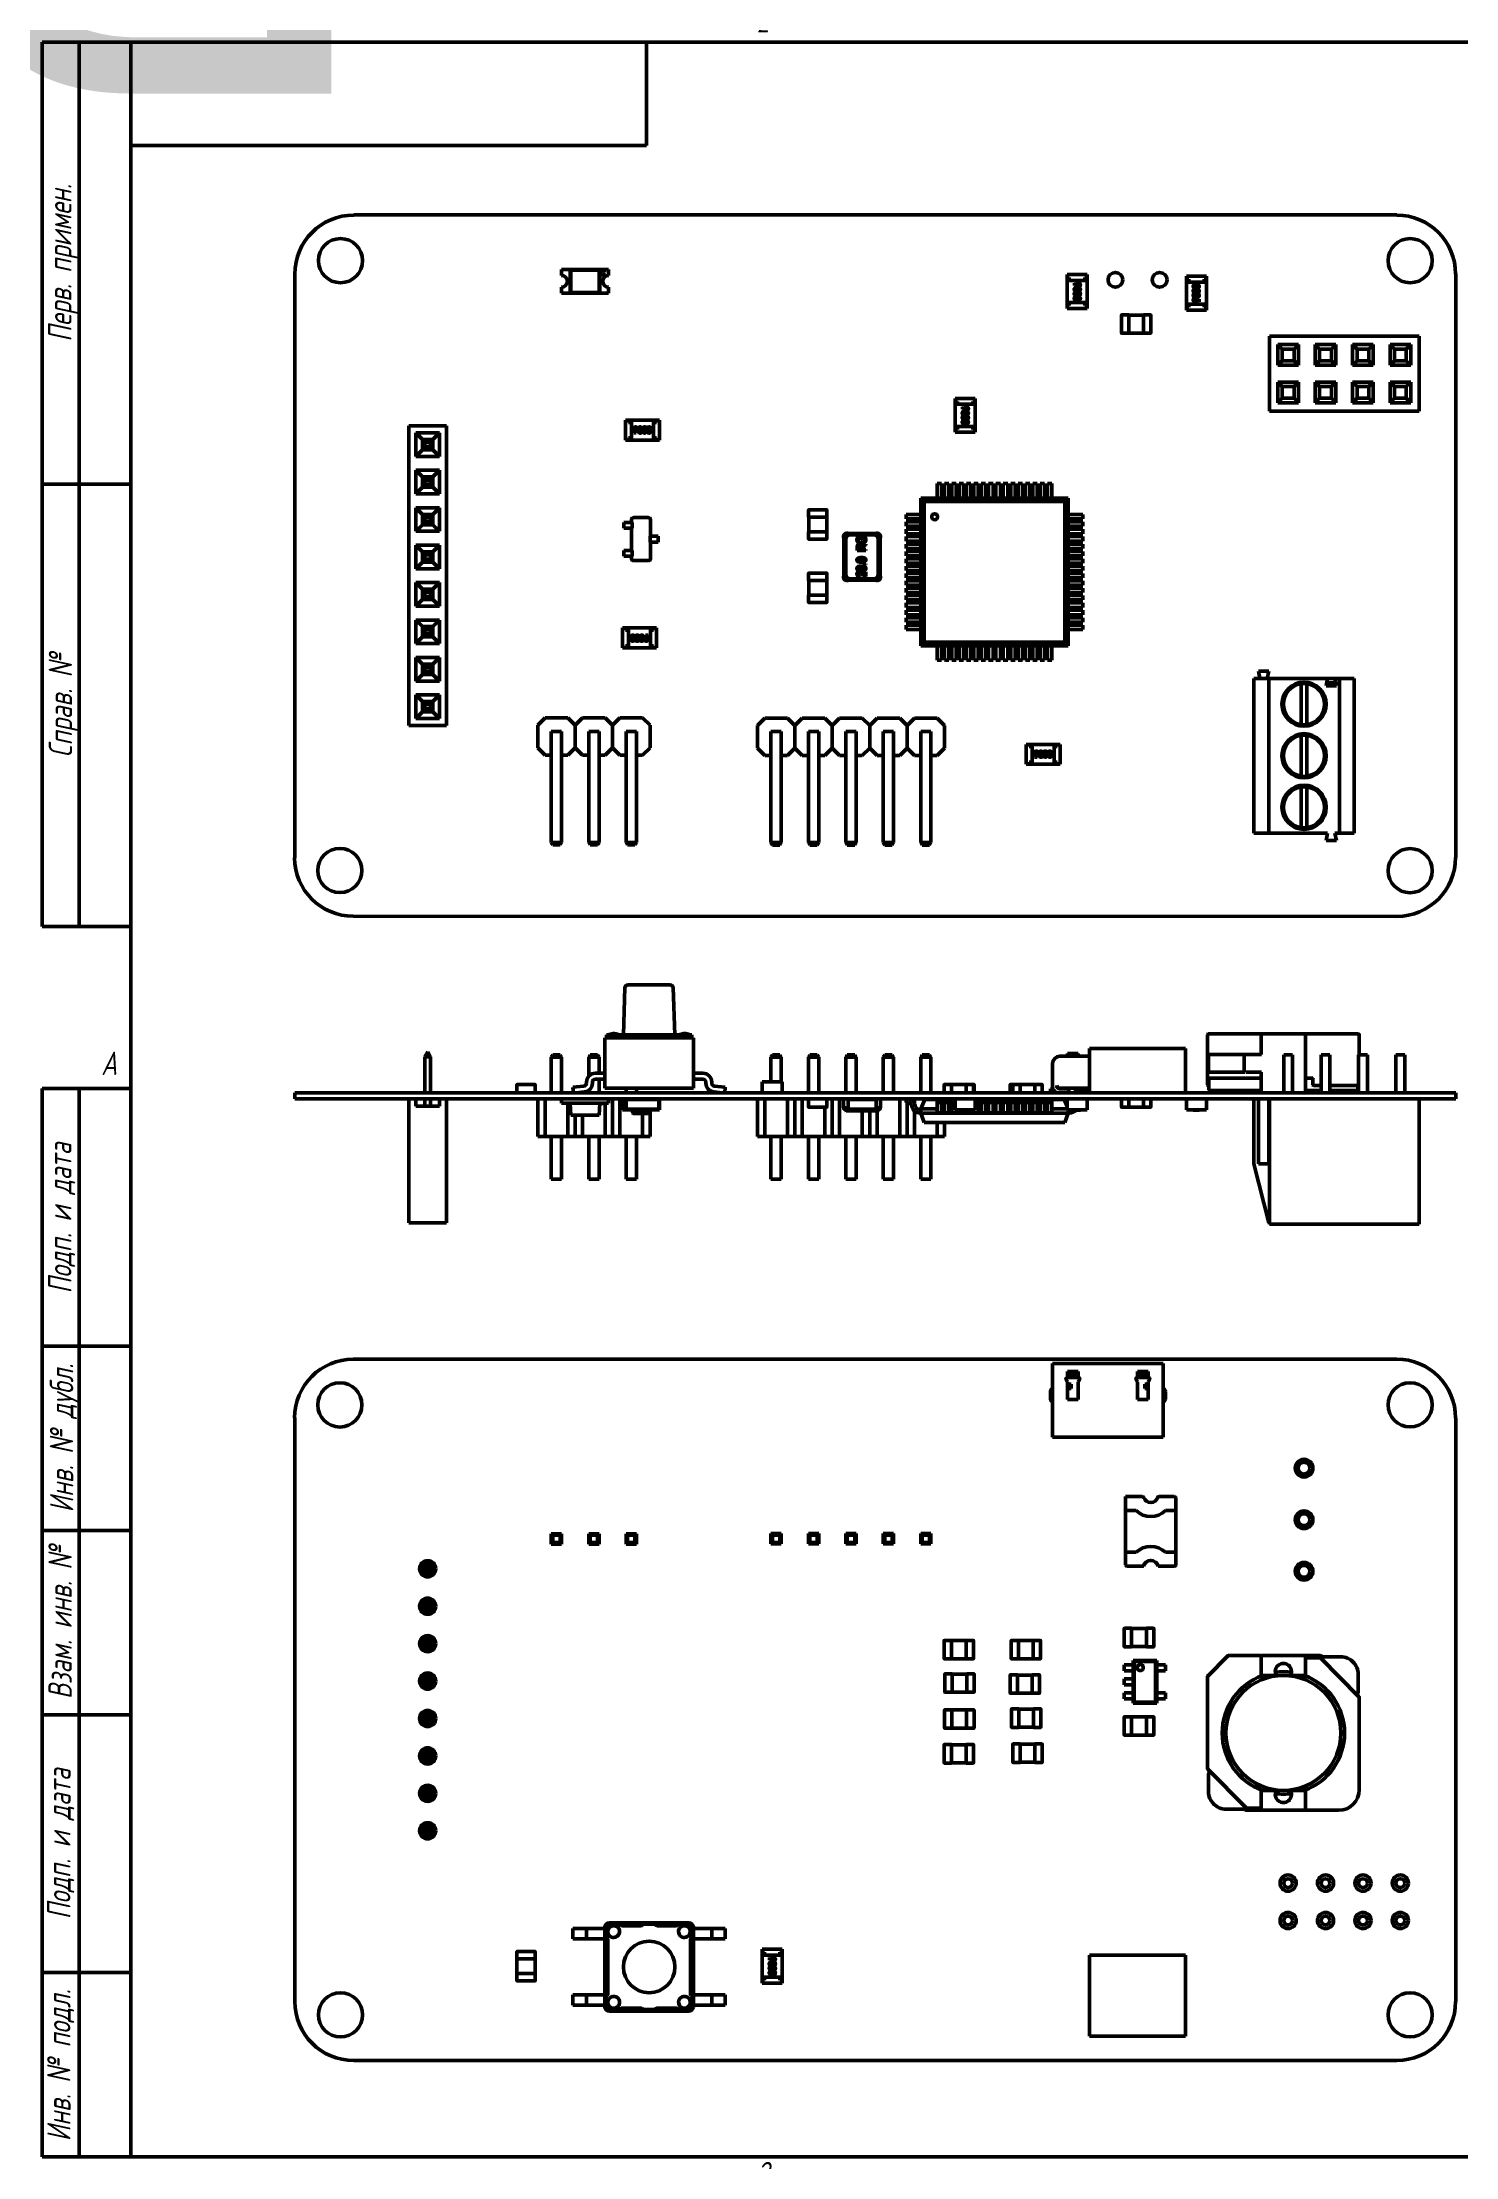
# Model space of a CAD drawing. Header units: millimetres. Extents: x -309 to 752, y -52 to 188.
# Drawn here: x 4 to 99.9, y 2.5 to 146 of the extents above; entities that cross this region are included whole.
import ezdxf
from ezdxf.enums import TextEntityAlignment as Align

# ---------------------------------------------------------------- set-up
doc = ezdxf.new("R2018")
doc.units = ezdxf.units.MM
doc.header["$LTSCALE"] = 0.5
for name, color, linetype, lineweight in [('Видимый контур (ГОСТ)', 7, 'Continuous', 50), ('Кромка (ГОСТ)', 7, 'Continuous', 50), ('Обозначение (ГОСТ)', 7, 'Continuous', 25), ('Эскизная геометрия (ГОСТ)', 7, 'Continuous', 50)]:
    doc.layers.add(name, color=color, linetype=linetype, lineweight=lineweight)
doc.styles.add('Альтернативный текст (ГОСТ)', font='', dxfattribs={"width": 0.8})
doc.styles.get('Альтернативный текст (ГОСТ)').set_extended_font_data('Arial', italic=True)

# ---------------------------------------------------------------- blocks, each defined once
blk = doc.blocks.new('ГОСТ - Доп. графы 1')
at = {"layer": 'Эскизная геометрия (ГОСТ)'}
for p, q in [((-12, 0), (-12, 145)), ((-12, 145), (0, 145)), ((-7, 145), (-7, 0)), ((-12, 110), (-7, 110)), ((-7, 110), (0, 110)), ((-12, 85), (-7, 85)), ((-7, 85), (0, 85)), ((-12, 60), (-7, 60)), ((-7, 60), (0, 60)), ((-12, 25), (-7, 25)), ((-7, 25), (0, 25)), ((0, 0), (-12, 0))]:
    blk.add_line(p, q, dxfattribs=at)
at = {"layer": 'Обозначение (ГОСТ)', "char_height": 3.17, "attachment_point": 5, "rotation": 90, "style": 'Альтернативный текст (ГОСТ)'}
for s, insert, width in [('\\fGOST Common|b0|i1;\\H3.1700;Подп. и дата', (-9.37, 127.41), 34.7679), ('\\fGOST Common|b0|i1;\\H3.1700;Инв. № дубл.', (-8.95, 97.55), 24.8438), ('\\fGOST Common|b0|i1;\\H3.1700;Взам. инв. №', (-9.58, 72.53), 24.8669), ('\\fGOST Common|b0|i1;\\H3.1700;Подп. и дата', (-9.5, 42.47), 35.1486), ('\\fGOST Common|b0|i1;\\H3.1700;Инв. № подл.', (-9.5, 12.41), 24.9618)]:
    blk.add_mtext(s, dxfattribs=dict(at, insert=insert, width=width))
at = {"layer": 'Обозначение (ГОСТ)', "lineweight": 30, "flags": 17}
for tag, p in [('Подп._и_дата_2', (-3.53, 127.51)), ('Инв._номер_дубликата', (-3.41, 97.47)), ('Взамен_инв._номера', (-3.46, 72.53)), ('Подп._и_дата_1', (-3.42, 42.35)), ('ИНВЕНТАРНЫЙ_НОМЕР', (-3.33, 12.68))]:
    blk.add_attdef(tag, text='', height=3.17, rotation=90, dxfattribs=at).set_placement(p, align=Align.MIDDLE_CENTER)
blk = doc.blocks.new('ГОСТ - Доп. графы 2')
at = {"layer": 'Эскизная геометрия (ГОСТ)'}
for p, q in [((-12, 0), (-12, 120)), ((-12, 120), (0, 120)), ((-7, 0), (-7, 120)), ((-12, 60), (0, 60)), ((0, 0), (-12, 0))]:
    blk.add_line(p, q, dxfattribs=at)
at = {"layer": 'Обозначение (ГОСТ)', "char_height": 3.17, "attachment_point": 5, "rotation": 90, "style": 'Альтернативный текст (ГОСТ)'}
for s, insert, width in [('\\fGOST Common|b0|i1;\\H3.1700;Перв. примен.', (-9.19, 90.05), 60.0143), ('\\fGOST Common|b0|i1;\\H3.1700;Справ. №', (-9.1, 30), 59.9357)]:
    blk.add_mtext(s, dxfattribs=dict(at, insert=insert, width=width))
at = {"layer": 'Обозначение (ГОСТ)', "lineweight": 30, "flags": 17}
for tag, p in [('Первичная_применяемость', (-3.65, 90.03)), ('Справочный_номер', (-3.55, 30.02))]:
    blk.add_attdef(tag, text='', height=3.17, rotation=90, dxfattribs=at).set_placement(p, align=Align.MIDDLE_CENTER)
blk = doc.blocks.new('Рамки ГОСТ - Рамка')
at = {"layer": 'Кромка (ГОСТ)', "lineweight": 25}
for p, q in [((0, 0), (0, 297)), ((0, 297), (420, 297)), ((420, 297), (420, 0)), ((420, 0), (0, 0))]:
    blk.add_line(p, q, dxfattribs=at)
at = {"layer": 'Кромка (ГОСТ)'}
for p, q in [((210, 292), (210, 297)), ((415, 292), (20, 292)), ((20, 292), (20, 5)), ((415, 5), (415, 292)), ((20, 5), (415, 5)), ((210, 5), (210, 0))]:
    blk.add_line(p, q, dxfattribs=at)
at = {"layer": 'Кромка (ГОСТ)', "char_height": 3.17, "attachment_point": 1, "style": 'Альтернативный текст (ГОСТ)'}
for s, insert, width in [('\\fGOST Common|b0|i1;\\H3.1700;2', (105, 296.5), 5.2328), ('\\fGOST Common|b0|i1;\\H3.1700;1', (315.02, 296.44), 5.2327), ('\\fGOST Common|b0|i1;\\H3.1700;A', (16, 155), 5.1335), ('\\fGOST Common|b0|i1;\\H3.1700;A', (416, 148.5), 5.0704), ('\\fGOST Common|b0|i1;\\H3.1700;2', (104.99, 4.3), 5.2328), ('\\fGOST Common|b0|i1;\\H3.1700;1', (315, 4.14), 6.6287), ('\\fGOST Common|b0|i1;\\H3.1700;Формат А3', (370, 4.39), 25.2103)]:
    blk.add_mtext(s, dxfattribs=dict(at, insert=insert, width=width))
blk = doc.blocks.new('ГОСТ - Доп. графы 3')
at = {"layer": 'Эскизная геометрия (ГОСТ)'}
for p, q in [((0, 0), (70, 0)), ((70, 0), (70, -14)), ((70, -14), (0, -14))]:
    blk.add_line(p, q, dxfattribs=at)
at = {"layer": 'Обозначение (ГОСТ)', "lineweight": 30}
blk.add_attdef('ОБОЗНАЧЕНИЕ', text='', height=5, rotation=180, dxfattribs=at).set_placement((34.94, -6.97), align=Align.MIDDLE_CENTER)

msp = doc.modelspace()

# ---------------------------------------------------------------- linework, layer by layer
at = {"layer": 'Видимый контур (ГОСТ)'}
for p, q in [((25.14, 134.28), (95.94, 134.28)), ((21.14, 90.66), (21.14, 130.28)), ((39.24, 130.18), (39.24, 130.58)), ((39.24, 130.58), (39.84, 130.58)), ((39.24, 129.38), (39.24, 128.98)), ((39.84, 130.58), (41.84, 130.58)), ((39.84, 128.98), (39.84, 130.58)), ((39.84, 130.58), (39.88, 130.53)), ((39.88, 130.53), (41.79, 130.53)), ((39.88, 129.02), (39.88, 130.53)), ((41.79, 130.53), (41.84, 130.58)), ((41.79, 129.02), (41.79, 130.53)), ((42.44, 130.58), (41.84, 130.58)), ((41.84, 130.58), (41.84, 128.98)), ((42.44, 130.18), (42.44, 130.58)), ((42.44, 128.98), (42.44, 129.38)), ((74.91, 130.23), (73.56, 130.23)), ((73.56, 130.23), (73.56, 130.03)), ((73.56, 130.03), (73.56, 129.83)), ((73.71, 130.03), (73.56, 130.03)), ((73.56, 129.83), (74.91, 129.83)), ((73.56, 129.83), (73.56, 128.33)), ((73.71, 129.83), (73.71, 130.03)), ((74.76, 129.83), (73.71, 129.83)), ((74.05, 129.49), (74.05, 129.66)), ((74.05, 129.66), (74.09, 129.66)), ((74.25, 129.45), (74.05, 129.49)), ((74.09, 129.66), (74.09, 129.52)), ((74.09, 129.52), (74.19, 129.5)), ((74.35, 129.41), (74.35, 129.45)), ((74.76, 130.03), (74.76, 129.83)), ((74.91, 130.03), (74.76, 130.03)), ((74.91, 130.23), (74.91, 130.03)), ((74.91, 129.83), (74.91, 130.03)), ((74.91, 129.83), (74.91, 128.33)), ((81.66, 130.13), (83.01, 130.13)), ((81.66, 130.13), (81.66, 129.93)), ((81.66, 129.93), (81.66, 129.73)), ((81.81, 129.93), (81.66, 129.93)), ((83.01, 129.73), (81.66, 129.73)), ((81.66, 128.23), (81.66, 129.73)), ((81.81, 129.73), (81.81, 129.93)), ((81.81, 129.73), (82.86, 129.73)), ((82.86, 129.93), (82.86, 129.73)), ((83.01, 129.93), (82.86, 129.93)), ((83.01, 130.13), (83.01, 129.93)), ((83.01, 129.73), (83.01, 129.93)), ((83.01, 128.23), (83.01, 129.73)), ((99.94, 130.28), (99.94, 90.68)), ((39.24, 128.98), (39.84, 128.98)), ((39.88, 129.02), (39.84, 128.98)), ((41.84, 128.98), (39.84, 128.98)), ((41.79, 129.02), (39.88, 129.02)), ((41.84, 128.98), (41.79, 129.02)), ((41.84, 128.98), (42.44, 128.98)), ((73.56, 128.33), (73.56, 128.13)), ((73.56, 128.33), (74.91, 128.33)), ((73.56, 127.93), (73.56, 128.13)), ((73.56, 128.13), (73.71, 128.13)), ((74.91, 127.93), (73.56, 127.93)), ((74.76, 128.33), (73.71, 128.33)), ((73.71, 128.13), (73.71, 128.33)), ((74.76, 128.33), (74.76, 128.13)), ((74.76, 128.13), (74.91, 128.13)), ((74.91, 128.13), (74.91, 128.33)), ((74.91, 127.93), (74.91, 128.13)), ((81.66, 128.23), (81.66, 128.03)), ((83.01, 128.23), (81.66, 128.23)), ((81.66, 128.03), (81.81, 128.03)), ((81.66, 127.83), (81.66, 128.03)), ((81.66, 127.83), (83.01, 127.83)), ((81.81, 128.23), (82.86, 128.23)), ((81.81, 128.03), (81.81, 128.23)), ((82.23, 128.64), (82.23, 128.6)), ((82.32, 128.6), (82.52, 128.56)), ((82.48, 128.53), (82.38, 128.55)), ((82.48, 128.39), (82.48, 128.53)), ((82.52, 128.39), (82.48, 128.39)), ((82.52, 128.56), (82.52, 128.39)), ((82.86, 128.23), (82.86, 128.03)), ((82.86, 128.03), (83.01, 128.03)), ((83.01, 128.03), (83.01, 128.23)), ((83.01, 127.83), (83.01, 128.03)), ((77.24, 126.26), (77.24, 127.49)), ((77.25, 127.5), (77.74, 127.5)), ((77.74, 127.49), (77.74, 127.5)), ((77.74, 126.26), (77.74, 127.49)), ((77.74, 127.49), (78.74, 127.49)), ((78.74, 127.49), (78.74, 127.5)), ((79.23, 127.5), (78.74, 127.5)), ((78.74, 126.26), (78.74, 127.49)), ((79.24, 126.26), (79.24, 127.49)), ((77.74, 126.25), (77.25, 126.25)), ((77.74, 126.25), (77.74, 126.26)), ((77.74, 126.26), (78.74, 126.26)), ((78.74, 126.25), (78.74, 126.26)), ((78.74, 126.25), (79.23, 126.25)), ((97.45, 126.05), (87.29, 126.05)), ((87.29, 126.05), (87.29, 120.97)), ((87.86, 124.08), (87.86, 125.48)), ((87.86, 125.48), (89.26, 125.48)), ((88.16, 125.18), (87.86, 125.48)), ((88.16, 125.18), (88.16, 124.38)), ((88.96, 125.18), (88.16, 125.18)), ((88.96, 125.18), (89.26, 125.48)), ((88.96, 124.38), (88.96, 125.18)), ((89.26, 125.48), (89.26, 124.08)), ((90.4, 124.08), (90.4, 125.48)), ((90.4, 125.48), (91.8, 125.48)), ((90.7, 125.18), (90.4, 125.48)), ((90.7, 125.18), (90.7, 124.38)), ((91.5, 125.18), (90.7, 125.18)), ((91.5, 125.18), (91.8, 125.48)), ((91.5, 124.38), (91.5, 125.18)), ((91.8, 125.48), (91.8, 124.08)), ((92.94, 124.08), (92.94, 125.48)), ((92.94, 125.48), (94.34, 125.48)), ((93.24, 125.18), (92.94, 125.48)), ((93.24, 125.18), (93.24, 124.38)), ((94.04, 125.18), (93.24, 125.18)), ((94.34, 125.48), (94.04, 125.18)), ((94.04, 124.38), (94.04, 125.18)), ((94.34, 125.48), (94.34, 124.08)), ((95.48, 124.08), (95.48, 125.48)), ((95.48, 125.48), (96.88, 125.48)), ((95.78, 125.18), (95.48, 125.48)), ((95.78, 125.18), (95.78, 124.38)), ((96.58, 125.18), (95.78, 125.18)), ((96.58, 125.18), (96.88, 125.48)), ((96.58, 124.38), (96.58, 125.18)), ((96.88, 125.48), (96.88, 124.08)), ((97.45, 120.97), (97.45, 126.05)), ((87.86, 124.08), (88.16, 124.38)), ((89.26, 124.08), (87.86, 124.08)), ((88.16, 124.38), (88.96, 124.38)), ((89.26, 124.08), (88.96, 124.38)), ((90.4, 124.08), (90.7, 124.38)), ((91.8, 124.08), (90.4, 124.08)), ((90.7, 124.38), (91.5, 124.38)), ((91.8, 124.08), (91.5, 124.38)), ((93.24, 124.38), (92.94, 124.08)), ((94.34, 124.08), (92.94, 124.08)), ((93.24, 124.38), (94.04, 124.38)), ((94.34, 124.08), (94.04, 124.38)), ((95.48, 124.08), (95.78, 124.38)), ((96.88, 124.08), (95.48, 124.08)), ((95.78, 124.38), (96.58, 124.38)), ((96.88, 124.08), (96.58, 124.38)), ((87.86, 121.54), (87.86, 122.94)), ((87.86, 122.94), (89.26, 122.94)), ((87.86, 122.94), (88.16, 122.64)), ((88.16, 122.64), (88.16, 121.84)), ((88.96, 122.64), (88.16, 122.64)), ((88.96, 122.64), (89.26, 122.94)), ((88.96, 121.84), (88.96, 122.64)), ((89.26, 122.94), (89.26, 121.54)), ((90.4, 122.94), (91.8, 122.94)), ((90.4, 121.54), (90.4, 122.94)), ((90.4, 122.94), (90.7, 122.64)), ((90.7, 122.64), (90.7, 121.84)), ((91.5, 122.64), (90.7, 122.64)), ((91.8, 122.94), (91.5, 122.64)), ((91.5, 121.84), (91.5, 122.64)), ((91.8, 122.94), (91.8, 121.54)), ((92.94, 121.54), (92.94, 122.94)), ((92.94, 122.94), (94.34, 122.94)), ((93.24, 122.64), (92.94, 122.94)), ((93.24, 122.64), (93.24, 121.84)), ((94.04, 122.64), (93.24, 122.64)), ((94.04, 122.64), (94.34, 122.94)), ((94.04, 121.84), (94.04, 122.64)), ((94.34, 122.94), (94.34, 121.54)), ((95.48, 121.54), (95.48, 122.94)), ((95.48, 122.94), (96.88, 122.94)), ((95.78, 122.64), (95.48, 122.94)), ((95.78, 122.64), (95.78, 121.84)), ((96.58, 122.64), (95.78, 122.64)), ((96.58, 122.64), (96.88, 122.94)), ((96.58, 121.84), (96.58, 122.64)), ((96.88, 122.94), (96.88, 121.54)), ((67.31, 121.83), (65.96, 121.83)), ((65.96, 121.83), (65.96, 121.63)), ((65.96, 121.63), (65.96, 121.43)), ((66.11, 121.63), (65.96, 121.63)), ((65.96, 121.43), (67.31, 121.43)), ((65.96, 121.43), (65.96, 119.93)), ((66.11, 121.43), (66.11, 121.63)), ((67.16, 121.43), (66.11, 121.43)), ((66.45, 121.09), (66.45, 121.26)), ((66.45, 121.26), (66.49, 121.26)), ((66.65, 121.05), (66.45, 121.09)), ((66.49, 121.26), (66.49, 121.12)), ((66.49, 121.12), (66.59, 121.1)), ((66.75, 121.01), (66.75, 121.05)), ((67.16, 121.63), (67.16, 121.43)), ((67.31, 121.63), (67.16, 121.63)), ((67.31, 121.83), (67.31, 121.63)), ((67.31, 121.43), (67.31, 121.63)), ((67.31, 121.43), (67.31, 119.93)), ((87.29, 120.97), (97.45, 120.97)), ((87.86, 121.54), (88.16, 121.84)), ((89.26, 121.54), (87.86, 121.54)), ((88.16, 121.84), (88.96, 121.84)), ((88.96, 121.84), (89.26, 121.54)), ((90.7, 121.84), (90.4, 121.54)), ((91.8, 121.54), (90.4, 121.54)), ((90.7, 121.84), (91.5, 121.84)), ((91.5, 121.84), (91.8, 121.54)), ((92.94, 121.54), (93.24, 121.84)), ((94.34, 121.54), (92.94, 121.54)), ((93.24, 121.84), (94.04, 121.84)), ((94.34, 121.54), (94.04, 121.84)), ((95.48, 121.54), (95.78, 121.84)), ((96.88, 121.54), (95.48, 121.54)), ((95.78, 121.84), (96.58, 121.84)), ((96.88, 121.54), (96.58, 121.84)), ((28.89, 99.64), (28.89, 119.96)), ((28.89, 119.96), (31.43, 119.96)), ((29.36, 117.89), (29.36, 119.49)), ((29.36, 119.49), (30.96, 119.49)), ((29.36, 119.49), (29.81, 119.04)), ((30.51, 119.04), (30.96, 119.49)), ((30.96, 119.49), (30.96, 117.89)), ((31.43, 99.64), (31.43, 119.96)), ((43.59, 120.35), (43.59, 119)), ((43.59, 120.35), (43.79, 120.35)), ((43.99, 120.35), (43.79, 120.35)), ((43.79, 120.35), (43.79, 120.2)), ((43.79, 120.2), (43.99, 120.2)), ((43.79, 119.15), (43.79, 119)), ((43.99, 119.15), (43.79, 119.15)), ((43.99, 119), (43.99, 120.35)), ((43.99, 120.35), (45.49, 120.35)), ((43.99, 120.2), (43.99, 119.15)), ((44.15, 119.53), (44.29, 119.53)), ((44.15, 119.49), (44.15, 119.53)), ((44.32, 119.49), (44.15, 119.49)), ((44.29, 119.53), (44.31, 119.64)), ((44.36, 119.69), (44.32, 119.49)), ((44.4, 119.79), (44.36, 119.79)), ((45.69, 120.35), (45.49, 120.35)), ((45.49, 119), (45.49, 120.35)), ((45.49, 120.2), (45.69, 120.2)), ((45.49, 120.2), (45.49, 119.15)), ((45.69, 119.15), (45.49, 119.15)), ((45.69, 120.2), (45.69, 120.35)), ((45.89, 120.35), (45.69, 120.35)), ((45.69, 119), (45.69, 119.15)), ((45.89, 120.35), (45.89, 119)), ((65.96, 119.93), (65.96, 119.73)), ((65.96, 119.93), (67.31, 119.93)), ((65.96, 119.53), (65.96, 119.73)), ((65.96, 119.73), (66.11, 119.73)), ((67.31, 119.53), (65.96, 119.53)), ((67.16, 119.93), (66.11, 119.93)), ((66.11, 119.73), (66.11, 119.93)), ((67.16, 119.93), (67.16, 119.73)), ((67.16, 119.73), (67.31, 119.73)), ((67.31, 119.73), (67.31, 119.93)), ((67.31, 119.53), (67.31, 119.73)), ((29.36, 117.89), (29.81, 118.34)), ((30.96, 117.89), (29.36, 117.89)), ((29.81, 119.04), (30.51, 119.04)), ((29.81, 118.34), (29.81, 119.04)), ((30.51, 118.34), (29.81, 118.34)), ((29.96, 119.04), (29.96, 119.03)), ((29.96, 118.83), (29.96, 119.03)), ((29.96, 119.03), (30.36, 119.03)), ((29.96, 118.55), (29.96, 118.83)), ((29.96, 118.83), (30.36, 118.83)), ((29.96, 118.35), (29.96, 118.55)), ((30.36, 118.55), (29.96, 118.55)), ((29.96, 118.35), (29.96, 118.34)), ((30.36, 118.35), (29.96, 118.35)), ((30.36, 119.03), (30.36, 119.04)), ((30.36, 119.03), (30.36, 118.83)), ((30.36, 118.83), (30.36, 118.55)), ((30.36, 118.55), (30.36, 118.35)), ((30.36, 118.34), (30.36, 118.35)), ((30.51, 119.04), (30.51, 118.34)), ((30.96, 117.89), (30.51, 118.34)), ((43.59, 119), (43.79, 119)), ((43.79, 119), (43.99, 119)), ((43.99, 119), (45.49, 119)), ((45.49, 119), (45.69, 119)), ((45.89, 119), (45.69, 119)), ((29.36, 115.35), (29.36, 116.95)), ((29.36, 116.95), (30.96, 116.95)), ((29.36, 116.95), (29.81, 116.5)), ((29.81, 116.5), (30.51, 116.5)), ((29.81, 115.8), (29.81, 116.5)), ((29.96, 116.5), (29.96, 116.49)), ((29.96, 116.29), (29.96, 116.49)), ((29.96, 116.49), (30.36, 116.49)), ((29.96, 116.01), (29.96, 116.29)), ((29.96, 116.29), (30.36, 116.29)), ((30.36, 116.49), (30.36, 116.5)), ((30.36, 116.49), (30.36, 116.29)), ((30.36, 116.29), (30.36, 116.01)), ((30.51, 116.5), (30.96, 116.95)), ((30.51, 116.5), (30.51, 115.8)), ((30.96, 116.95), (30.96, 115.35)), ((29.36, 115.35), (29.81, 115.8)), ((30.96, 115.35), (29.36, 115.35)), ((30.51, 115.8), (29.81, 115.8)), ((29.96, 115.81), (29.96, 116.01)), ((30.36, 116.01), (29.96, 116.01)), ((29.96, 115.81), (29.96, 115.8)), ((30.36, 115.81), (29.96, 115.81)), ((30.36, 116.01), (30.36, 115.81)), ((30.36, 115.8), (30.36, 115.81)), ((30.96, 115.35), (30.51, 115.8)), ((63.63, 115.06), (73.64, 115.06)), ((63.86, 114.83), (63.63, 115.06)), ((63.63, 105.05), (63.63, 115.06)), ((63.86, 114.83), (73.41, 114.83)), ((63.86, 105.28), (63.86, 114.83)), ((64.73, 116.05), (65.03, 116.05)), ((64.73, 115.92), (64.73, 116.05)), ((64.73, 115.69), (64.73, 115.92)), ((64.73, 115.64), (64.73, 115.69)), ((64.73, 115.64), (64.73, 115.18)), ((64.73, 115.06), (64.73, 115.18)), ((65.03, 116.05), (65.03, 115.92)), ((65.03, 115.92), (65.03, 115.69)), ((65.03, 115.69), (65.03, 115.64)), ((65.03, 115.18), (65.03, 115.64)), ((65.03, 115.18), (65.03, 115.06)), ((65.23, 116.05), (65.53, 116.05)), ((65.23, 115.92), (65.23, 116.05)), ((65.23, 115.69), (65.23, 115.92)), ((65.23, 115.64), (65.23, 115.69)), ((65.23, 115.64), (65.23, 115.18)), ((65.23, 115.06), (65.23, 115.18)), ((65.53, 116.05), (65.53, 115.92)), ((65.53, 115.92), (65.53, 115.69)), ((65.53, 115.69), (65.53, 115.64)), ((65.53, 115.18), (65.53, 115.64)), ((65.53, 115.18), (65.53, 115.06)), ((65.73, 116.05), (66.03, 116.05)), ((65.73, 115.92), (65.73, 116.05)), ((65.73, 115.69), (65.73, 115.92)), ((65.73, 115.64), (65.73, 115.69)), ((65.73, 115.64), (65.73, 115.18)), ((65.73, 115.06), (65.73, 115.18)), ((66.03, 116.05), (66.03, 115.92)), ((66.03, 115.92), (66.03, 115.69)), ((66.03, 115.69), (66.03, 115.64)), ((66.03, 115.18), (66.03, 115.64)), ((66.03, 115.18), (66.03, 115.06)), ((66.23, 116.05), (66.53, 116.05)), ((66.23, 115.92), (66.23, 116.05)), ((66.23, 115.69), (66.23, 115.92)), ((66.23, 115.64), (66.23, 115.69)), ((66.23, 115.64), (66.23, 115.18)), ((66.23, 115.06), (66.23, 115.18)), ((66.53, 116.05), (66.53, 115.92)), ((66.53, 115.92), (66.53, 115.69)), ((66.53, 115.69), (66.53, 115.64)), ((66.53, 115.18), (66.53, 115.64)), ((66.53, 115.18), (66.53, 115.06)), ((66.73, 116.05), (67.03, 116.05)), ((66.73, 115.92), (66.73, 116.05)), ((66.73, 115.69), (66.73, 115.92)), ((66.73, 115.64), (66.73, 115.69)), ((66.73, 115.64), (66.73, 115.18)), ((66.73, 115.06), (66.73, 115.18)), ((67.03, 116.05), (67.03, 115.92)), ((67.03, 115.92), (67.03, 115.69)), ((67.03, 115.69), (67.03, 115.64)), ((67.03, 115.18), (67.03, 115.64)), ((67.03, 115.18), (67.03, 115.06)), ((67.23, 116.05), (67.53, 116.05)), ((67.23, 115.92), (67.23, 116.05)), ((67.23, 115.69), (67.23, 115.92)), ((67.23, 115.64), (67.23, 115.69)), ((67.23, 115.64), (67.23, 115.18)), ((67.23, 115.06), (67.23, 115.18)), ((67.53, 116.05), (67.53, 115.92)), ((67.53, 115.92), (67.53, 115.69)), ((67.53, 115.69), (67.53, 115.64)), ((67.53, 115.18), (67.53, 115.64)), ((67.53, 115.18), (67.53, 115.06)), ((67.73, 116.05), (68.03, 116.05)), ((67.73, 115.92), (67.73, 116.05)), ((67.73, 115.69), (67.73, 115.92)), ((67.73, 115.64), (67.73, 115.69)), ((67.73, 115.64), (67.73, 115.18)), ((67.73, 115.06), (67.73, 115.18)), ((68.03, 116.05), (68.03, 115.92)), ((68.03, 115.92), (68.03, 115.69)), ((68.03, 115.69), (68.03, 115.64)), ((68.03, 115.18), (68.03, 115.64)), ((68.03, 115.18), (68.03, 115.06)), ((68.23, 116.05), (68.53, 116.05)), ((68.23, 115.92), (68.23, 116.05)), ((68.23, 115.69), (68.23, 115.92)), ((68.23, 115.64), (68.23, 115.69)), ((68.23, 115.64), (68.23, 115.18)), ((68.23, 115.06), (68.23, 115.18)), ((68.53, 116.05), (68.53, 115.92)), ((68.53, 115.92), (68.53, 115.69)), ((68.53, 115.69), (68.53, 115.64)), ((68.53, 115.18), (68.53, 115.64)), ((68.53, 115.18), (68.53, 115.06)), ((68.73, 116.05), (69.03, 116.05)), ((68.73, 115.92), (68.73, 116.05)), ((68.73, 115.69), (68.73, 115.92)), ((68.73, 115.64), (68.73, 115.69)), ((68.73, 115.64), (68.73, 115.18)), ((68.73, 115.06), (68.73, 115.18)), ((69.03, 116.05), (69.03, 115.92)), ((69.03, 115.92), (69.03, 115.69)), ((69.03, 115.69), (69.03, 115.64)), ((69.03, 115.18), (69.03, 115.64)), ((69.03, 115.18), (69.03, 115.06)), ((69.23, 116.05), (69.53, 116.05)), ((69.23, 115.92), (69.23, 116.05)), ((69.23, 115.69), (69.23, 115.92)), ((69.23, 115.64), (69.23, 115.69)), ((69.23, 115.64), (69.23, 115.18)), ((69.23, 115.06), (69.23, 115.18)), ((69.53, 116.05), (69.53, 115.92)), ((69.53, 115.92), (69.53, 115.69)), ((69.53, 115.69), (69.53, 115.64)), ((69.53, 115.18), (69.53, 115.64)), ((69.53, 115.18), (69.53, 115.06)), ((69.73, 116.05), (70.03, 116.05)), ((69.73, 115.92), (69.73, 116.05)), ((69.73, 115.69), (69.73, 115.92)), ((69.73, 115.64), (69.73, 115.69)), ((69.73, 115.64), (69.73, 115.18)), ((69.73, 115.06), (69.73, 115.18)), ((70.03, 116.05), (70.03, 115.92)), ((70.03, 115.92), (70.03, 115.69)), ((70.03, 115.69), (70.03, 115.64)), ((70.03, 115.18), (70.03, 115.64)), ((70.03, 115.18), (70.03, 115.06)), ((70.23, 116.05), (70.53, 116.05)), ((70.23, 115.92), (70.23, 116.05)), ((70.23, 115.69), (70.23, 115.92)), ((70.23, 115.64), (70.23, 115.69)), ((70.23, 115.64), (70.23, 115.18)), ((70.23, 115.06), (70.23, 115.18)), ((70.53, 116.05), (70.53, 115.92)), ((70.53, 115.92), (70.53, 115.69)), ((70.53, 115.69), (70.53, 115.64)), ((70.53, 115.18), (70.53, 115.64)), ((70.53, 115.18), (70.53, 115.06)), ((70.73, 116.05), (71.03, 116.05)), ((70.73, 115.92), (70.73, 116.05)), ((70.73, 115.69), (70.73, 115.92)), ((70.73, 115.64), (70.73, 115.69)), ((70.73, 115.64), (70.73, 115.18)), ((70.73, 115.06), (70.73, 115.18)), ((71.03, 116.05), (71.03, 115.92)), ((71.03, 115.92), (71.03, 115.69)), ((71.03, 115.69), (71.03, 115.64)), ((71.03, 115.18), (71.03, 115.64)), ((71.03, 115.18), (71.03, 115.06)), ((71.23, 116.05), (71.53, 116.05)), ((71.23, 115.92), (71.23, 116.05)), ((71.23, 115.69), (71.23, 115.92)), ((71.23, 115.64), (71.23, 115.69)), ((71.23, 115.64), (71.23, 115.18)), ((71.23, 115.06), (71.23, 115.18)), ((71.53, 116.05), (71.53, 115.92)), ((71.53, 115.92), (71.53, 115.69)), ((71.53, 115.69), (71.53, 115.64)), ((71.53, 115.18), (71.53, 115.64)), ((71.53, 115.18), (71.53, 115.06)), ((71.73, 116.05), (72.03, 116.05)), ((71.73, 115.92), (71.73, 116.05)), ((71.73, 115.69), (71.73, 115.92)), ((71.73, 115.64), (71.73, 115.69)), ((71.73, 115.64), (71.73, 115.18)), ((71.73, 115.06), (71.73, 115.18)), ((72.03, 116.05), (72.03, 115.92)), ((72.03, 115.92), (72.03, 115.69)), ((72.03, 115.69), (72.03, 115.64)), ((72.03, 115.18), (72.03, 115.64)), ((72.03, 115.18), (72.03, 115.06)), ((72.23, 116.05), (72.53, 116.05)), ((72.23, 115.92), (72.23, 116.05)), ((72.23, 115.69), (72.23, 115.92)), ((72.23, 115.64), (72.23, 115.69)), ((72.23, 115.64), (72.23, 115.18)), ((72.23, 115.06), (72.23, 115.18)), ((72.53, 116.05), (72.53, 115.92)), ((72.53, 115.92), (72.53, 115.69)), ((72.53, 115.69), (72.53, 115.64)), ((72.53, 115.18), (72.53, 115.64)), ((72.53, 115.18), (72.53, 115.06)), ((73.41, 114.83), (73.64, 115.06)), ((73.41, 114.83), (73.41, 105.28)), ((73.64, 115.06), (73.64, 105.05)), ((29.36, 112.81), (29.36, 114.41)), ((29.36, 114.41), (30.96, 114.41)), ((29.36, 114.41), (29.81, 113.96)), ((29.81, 113.96), (30.51, 113.96)), ((29.81, 113.26), (29.81, 113.96)), ((29.96, 113.96), (29.96, 113.95)), ((29.96, 113.75), (29.96, 113.95)), ((29.96, 113.95), (30.36, 113.95)), ((29.96, 113.47), (29.96, 113.75)), ((29.96, 113.75), (30.36, 113.75)), ((29.96, 113.27), (29.96, 113.47)), ((30.36, 113.47), (29.96, 113.47)), ((30.36, 113.95), (30.36, 113.96)), ((30.36, 113.95), (30.36, 113.75)), ((30.36, 113.75), (30.36, 113.47)), ((30.36, 113.47), (30.36, 113.27)), ((30.51, 113.96), (30.96, 114.41)), ((30.51, 113.96), (30.51, 113.26)), ((30.96, 114.41), (30.96, 112.81)), ((43.47, 113.42), (43.47, 113.02)), ((43.47, 113.42), (43.69, 113.42)), ((43.69, 113.42), (43.74, 113.42)), ((43.74, 113.42), (43.78, 113.42)), ((43.98, 113.42), (43.78, 113.42)), ((43.98, 113.42), (44.03, 113.42)), ((43.99, 113.59), (43.99, 113.42)), ((44.03, 113.02), (44.03, 113.42)), ((45.14, 113.74), (44.13, 113.74)), ((45.29, 112.48), (45.29, 113.59)), ((56.01, 113.78), (56.01, 114.27)), ((56.01, 113.78), (56.02, 113.78)), ((56.02, 114.28), (57.25, 114.28)), ((56.02, 113.78), (57.25, 113.78)), ((56.02, 113.78), (56.02, 112.78)), ((57.25, 113.78), (57.26, 113.78)), ((57.25, 113.78), (57.25, 112.78)), ((57.26, 114.27), (57.26, 113.78)), ((62.64, 113.65), (62.64, 113.95)), ((62.64, 113.95), (62.76, 113.95)), ((62.76, 113.65), (62.64, 113.65)), ((62.64, 113.15), (62.64, 113.45)), ((62.64, 113.45), (62.76, 113.45)), ((62.76, 113.95), (62.99, 113.95)), ((62.99, 113.65), (62.76, 113.65)), ((62.76, 113.45), (62.99, 113.45)), ((62.99, 113.95), (63.04, 113.95)), ((63.04, 113.65), (62.99, 113.65)), ((62.99, 113.45), (63.04, 113.45)), ((63.5, 113.95), (63.04, 113.95)), ((63.04, 113.65), (63.5, 113.65)), ((63.5, 113.45), (63.04, 113.45)), ((63.5, 113.95), (63.63, 113.95)), ((63.63, 113.65), (63.5, 113.65)), ((63.5, 113.45), (63.63, 113.45)), ((73.64, 113.95), (73.76, 113.95)), ((73.76, 113.65), (73.64, 113.65)), ((73.64, 113.45), (73.76, 113.45)), ((74.22, 113.95), (73.76, 113.95)), ((73.76, 113.65), (74.22, 113.65)), ((74.22, 113.45), (73.76, 113.45)), ((74.22, 113.95), (74.27, 113.95)), ((74.27, 113.65), (74.22, 113.65)), ((74.22, 113.45), (74.27, 113.45)), ((74.27, 113.95), (74.5, 113.95)), ((74.5, 113.65), (74.27, 113.65)), ((74.27, 113.45), (74.5, 113.45)), ((74.5, 113.95), (74.63, 113.95)), ((74.63, 113.65), (74.5, 113.65)), ((74.5, 113.45), (74.63, 113.45)), ((74.63, 113.95), (74.63, 113.65)), ((74.63, 113.45), (74.63, 113.15)), ((29.36, 112.81), (29.81, 113.26)), ((30.96, 112.81), (29.36, 112.81)), ((30.51, 113.26), (29.81, 113.26)), ((29.96, 113.27), (29.96, 113.26)), ((30.36, 113.27), (29.96, 113.27)), ((30.36, 113.26), (30.36, 113.27)), ((30.96, 112.81), (30.51, 113.26)), ((43.47, 113.02), (43.69, 113.02)), ((43.69, 113.02), (43.74, 113.02)), ((43.74, 113.02), (43.78, 113.02)), ((43.98, 113.02), (43.78, 113.02)), ((43.98, 113.02), (44.03, 113.02)), ((43.99, 113.02), (43.99, 111.52)), ((45.25, 112.08), (45.25, 112.48)), ((45.29, 112.48), (45.25, 112.48)), ((45.29, 112.08), (45.25, 112.08)), ((45.29, 112.48), (45.49, 112.48)), ((45.29, 110.96), (45.29, 112.08)), ((45.29, 112.08), (45.49, 112.08)), ((45.53, 112.48), (45.49, 112.48)), ((45.53, 112.08), (45.49, 112.08)), ((45.58, 112.48), (45.53, 112.48)), ((45.58, 112.08), (45.53, 112.08)), ((45.81, 112.48), (45.58, 112.48)), ((45.81, 112.08), (45.58, 112.08)), ((45.81, 112.48), (45.81, 112.08)), ((56.01, 112.78), (56.01, 112.29)), ((56.01, 112.78), (56.02, 112.78)), ((56.02, 112.78), (57.25, 112.78)), ((56.02, 112.28), (57.25, 112.28)), ((57.25, 112.78), (57.26, 112.78)), ((57.26, 112.29), (57.26, 112.78)), ((58.39, 112.48), (58.39, 112.38)), ((58.39, 112.38), (58.4, 112.38)), ((58.4, 109.69), (58.4, 112.47)), ((58.54, 109.88), (58.54, 112.28)), ((58.69, 112.68), (58.59, 112.68)), ((58.6, 112.67), (60.68, 112.67)), ((58.69, 112.67), (58.69, 112.68)), ((58.84, 112.58), (60.44, 112.58)), ((59.47, 112.44), (59.48, 112.38)), ((59.59, 112.45), (59.81, 112.45)), ((59.59, 112.24), (59.59, 112.45)), ((59.66, 112.24), (59.59, 112.24)), ((59.66, 112.39), (59.66, 112.24)), ((59.77, 112.39), (59.66, 112.39)), ((59.73, 111.86), (59.9, 111.94)), ((59.9, 111.94), (59.9, 111.87)), ((60.69, 112.68), (60.59, 112.68)), ((60.59, 112.68), (60.59, 112.67)), ((60.74, 112.28), (60.74, 109.88)), ((60.88, 112.47), (60.88, 109.69)), ((60.88, 112.38), (60.89, 112.38)), ((60.89, 112.38), (60.89, 112.48)), ((62.76, 113.15), (62.64, 113.15)), ((62.64, 112.65), (62.64, 112.95)), ((62.64, 112.95), (62.76, 112.95)), ((62.76, 112.65), (62.64, 112.65)), ((62.64, 112.15), (62.64, 112.45)), ((62.64, 112.45), (62.76, 112.45)), ((62.76, 112.15), (62.64, 112.15)), ((62.64, 111.65), (62.64, 111.95)), ((62.64, 111.95), (62.76, 111.95)), ((62.99, 113.15), (62.76, 113.15)), ((62.76, 112.95), (62.99, 112.95)), ((62.99, 112.65), (62.76, 112.65)), ((62.76, 112.45), (62.99, 112.45)), ((62.99, 112.15), (62.76, 112.15)), ((62.76, 111.95), (62.99, 111.95)), ((63.04, 113.15), (62.99, 113.15)), ((62.99, 112.95), (63.04, 112.95)), ((63.04, 112.65), (62.99, 112.65)), ((62.99, 112.45), (63.04, 112.45)), ((63.04, 112.15), (62.99, 112.15)), ((62.99, 111.95), (63.04, 111.95)), ((63.04, 113.15), (63.5, 113.15)), ((63.5, 112.95), (63.04, 112.95)), ((63.04, 112.65), (63.5, 112.65)), ((63.5, 112.45), (63.04, 112.45)), ((63.04, 112.15), (63.5, 112.15)), ((63.5, 111.95), (63.04, 111.95)), ((63.63, 113.15), (63.5, 113.15)), ((63.5, 112.95), (63.63, 112.95)), ((63.63, 112.65), (63.5, 112.65)), ((63.5, 112.45), (63.63, 112.45)), ((63.63, 112.15), (63.5, 112.15)), ((63.5, 111.95), (63.63, 111.95)), ((73.76, 113.15), (73.64, 113.15)), ((73.64, 112.95), (73.76, 112.95)), ((73.76, 112.65), (73.64, 112.65)), ((73.64, 112.45), (73.76, 112.45)), ((73.76, 112.15), (73.64, 112.15)), ((73.64, 111.95), (73.76, 111.95)), ((73.76, 113.15), (74.22, 113.15)), ((74.22, 112.95), (73.76, 112.95)), ((73.76, 112.65), (74.22, 112.65)), ((74.22, 112.45), (73.76, 112.45)), ((73.76, 112.15), (74.22, 112.15)), ((74.22, 111.95), (73.76, 111.95)), ((74.27, 113.15), (74.22, 113.15)), ((74.22, 112.95), (74.27, 112.95)), ((74.27, 112.65), (74.22, 112.65)), ((74.22, 112.45), (74.27, 112.45)), ((74.27, 112.15), (74.22, 112.15)), ((74.22, 111.95), (74.27, 111.95)), ((74.5, 113.15), (74.27, 113.15)), ((74.27, 112.95), (74.5, 112.95)), ((74.5, 112.65), (74.27, 112.65)), ((74.27, 112.45), (74.5, 112.45)), ((74.5, 112.15), (74.27, 112.15)), ((74.27, 111.95), (74.5, 111.95)), ((74.63, 113.15), (74.5, 113.15)), ((74.5, 112.95), (74.63, 112.95)), ((74.63, 112.65), (74.5, 112.65)), ((74.5, 112.45), (74.63, 112.45)), ((74.63, 112.15), (74.5, 112.15)), ((74.5, 111.95), (74.63, 111.95)), ((74.63, 112.95), (74.63, 112.65)), ((74.63, 112.45), (74.63, 112.15)), ((74.63, 111.95), (74.63, 111.65)), ((29.36, 110.27), (29.36, 111.87)), ((29.36, 111.87), (30.96, 111.87)), ((29.36, 111.87), (29.81, 111.42)), ((29.36, 110.27), (29.81, 110.72)), ((29.81, 111.42), (30.51, 111.42)), ((29.81, 110.72), (29.81, 111.42)), ((30.51, 110.72), (29.81, 110.72)), ((29.96, 111.42), (29.96, 111.41)), ((29.96, 111.21), (29.96, 111.41)), ((29.96, 111.41), (30.36, 111.41)), ((29.96, 110.93), (29.96, 111.21)), ((29.96, 111.21), (30.36, 111.21)), ((29.96, 110.73), (29.96, 110.93)), ((30.36, 110.93), (29.96, 110.93)), ((29.96, 110.73), (29.96, 110.72)), ((30.36, 110.73), (29.96, 110.73)), ((30.36, 111.41), (30.36, 111.42)), ((30.36, 111.41), (30.36, 111.21)), ((30.36, 111.21), (30.36, 110.93)), ((30.36, 110.93), (30.36, 110.73)), ((30.36, 110.72), (30.36, 110.73)), ((30.51, 111.42), (30.96, 111.87)), ((30.51, 111.42), (30.51, 110.72)), ((30.96, 110.27), (30.51, 110.72)), ((30.96, 111.87), (30.96, 110.27)), ((43.47, 111.52), (43.69, 111.52)), ((43.47, 111.52), (43.47, 111.12)), ((43.47, 111.12), (43.69, 111.12)), ((43.69, 111.52), (43.74, 111.52)), ((43.69, 111.12), (43.74, 111.12)), ((43.74, 111.52), (43.78, 111.52)), ((43.74, 111.12), (43.78, 111.12)), ((43.98, 111.52), (43.78, 111.52)), ((43.98, 111.12), (43.78, 111.12)), ((43.98, 111.52), (44.03, 111.52)), ((43.98, 111.12), (44.03, 111.12)), ((43.99, 111.12), (43.99, 110.96)), ((44.03, 111.12), (44.03, 111.52)), ((44.13, 110.82), (45.14, 110.82)), ((59.3, 111.51), (59.3, 111.73)), ((59.9, 111.51), (59.3, 111.51)), ((59.37, 111.73), (59.37, 111.57)), ((59.37, 111.57), (59.56, 111.57)), ((59.56, 111.57), (59.56, 111.71)), ((59.63, 111.65), (59.63, 111.57)), ((59.63, 111.57), (59.9, 111.57)), ((59.9, 111.87), (59.77, 111.8)), ((59.81, 110.61), (59.9, 110.61)), ((59.81, 110.55), (59.81, 110.61)), ((59.9, 110.55), (59.81, 110.55)), ((59.9, 111.57), (59.9, 111.51)), ((59.9, 110.61), (59.9, 110.55)), ((62.76, 111.65), (62.64, 111.65)), ((62.64, 111.15), (62.64, 111.45)), ((62.64, 111.45), (62.76, 111.45)), ((62.76, 111.15), (62.64, 111.15)), ((62.64, 110.65), (62.64, 110.95)), ((62.64, 110.95), (62.76, 110.95)), ((62.76, 110.65), (62.64, 110.65)), ((62.99, 111.65), (62.76, 111.65)), ((62.76, 111.45), (62.99, 111.45)), ((62.99, 111.15), (62.76, 111.15)), ((62.76, 110.95), (62.99, 110.95)), ((62.99, 110.65), (62.76, 110.65)), ((63.04, 111.65), (62.99, 111.65)), ((62.99, 111.45), (63.04, 111.45)), ((63.04, 111.15), (62.99, 111.15)), ((62.99, 110.95), (63.04, 110.95)), ((63.04, 110.65), (62.99, 110.65)), ((63.04, 111.65), (63.5, 111.65)), ((63.5, 111.45), (63.04, 111.45)), ((63.04, 111.15), (63.5, 111.15)), ((63.5, 110.95), (63.04, 110.95)), ((63.04, 110.65), (63.5, 110.65)), ((63.63, 111.65), (63.5, 111.65)), ((63.5, 111.45), (63.63, 111.45)), ((63.63, 111.15), (63.5, 111.15)), ((63.5, 110.95), (63.63, 110.95)), ((63.63, 110.65), (63.5, 110.65)), ((73.76, 111.65), (73.64, 111.65)), ((73.64, 111.45), (73.76, 111.45)), ((73.76, 111.15), (73.64, 111.15)), ((73.64, 110.95), (73.76, 110.95)), ((73.76, 110.65), (73.64, 110.65)), ((73.76, 111.65), (74.22, 111.65)), ((74.22, 111.45), (73.76, 111.45)), ((73.76, 111.15), (74.22, 111.15)), ((74.22, 110.95), (73.76, 110.95)), ((73.76, 110.65), (74.22, 110.65)), ((74.27, 111.65), (74.22, 111.65)), ((74.22, 111.45), (74.27, 111.45)), ((74.27, 111.15), (74.22, 111.15)), ((74.22, 110.95), (74.27, 110.95)), ((74.27, 110.65), (74.22, 110.65)), ((74.5, 111.65), (74.27, 111.65)), ((74.27, 111.45), (74.5, 111.45)), ((74.5, 111.15), (74.27, 111.15)), ((74.27, 110.95), (74.5, 110.95)), ((74.5, 110.65), (74.27, 110.65)), ((74.63, 111.65), (74.5, 111.65)), ((74.5, 111.45), (74.63, 111.45)), ((74.63, 111.15), (74.5, 111.15)), ((74.5, 110.95), (74.63, 110.95)), ((74.63, 110.65), (74.5, 110.65)), ((74.63, 111.45), (74.63, 111.15)), ((74.63, 110.95), (74.63, 110.65)), ((30.96, 110.27), (29.36, 110.27)), ((29.36, 107.73), (29.36, 109.33)), ((29.36, 109.33), (30.96, 109.33)), ((29.36, 109.33), (29.81, 108.88)), ((30.51, 108.88), (30.96, 109.33)), ((30.96, 109.33), (30.96, 107.73)), ((56.01, 109.97), (56.01, 109.48)), ((56.02, 109.48), (56.01, 109.48)), ((57.25, 109.98), (56.02, 109.98)), ((56.02, 108.48), (56.02, 109.48)), ((57.25, 109.48), (56.02, 109.48)), ((57.25, 108.48), (57.25, 109.48)), ((57.26, 109.48), (57.25, 109.48)), ((57.26, 109.48), (57.26, 109.97)), ((58.4, 109.77), (58.39, 109.77)), ((58.39, 109.77), (58.39, 109.67)), ((58.59, 109.47), (58.69, 109.47)), ((60.68, 109.49), (58.6, 109.49)), ((58.69, 109.47), (58.69, 109.49)), ((60.44, 109.58), (58.84, 109.58)), ((59.48, 109.82), (59.47, 109.76)), ((59.83, 109.84), (59.83, 110.07)), ((59.83, 110.07), (59.9, 110.07)), ((59.9, 110.07), (59.9, 109.75)), ((60.59, 109.49), (60.59, 109.47)), ((60.59, 109.47), (60.69, 109.47)), ((60.89, 109.77), (60.88, 109.77)), ((60.89, 109.67), (60.89, 109.77)), ((62.64, 110.15), (62.64, 110.45)), ((62.64, 110.45), (62.76, 110.45)), ((62.76, 110.15), (62.64, 110.15)), ((62.64, 109.65), (62.64, 109.95)), ((62.64, 109.95), (62.76, 109.95)), ((62.76, 109.65), (62.64, 109.65)), ((62.64, 109.15), (62.64, 109.45)), ((62.64, 109.45), (62.76, 109.45)), ((62.76, 109.15), (62.64, 109.15)), ((62.76, 110.45), (62.99, 110.45)), ((62.99, 110.15), (62.76, 110.15)), ((62.76, 109.95), (62.99, 109.95)), ((62.99, 109.65), (62.76, 109.65)), ((62.76, 109.45), (62.99, 109.45)), ((62.99, 109.15), (62.76, 109.15)), ((62.99, 110.45), (63.04, 110.45)), ((63.04, 110.15), (62.99, 110.15)), ((62.99, 109.95), (63.04, 109.95)), ((63.04, 109.65), (62.99, 109.65)), ((62.99, 109.45), (63.04, 109.45)), ((63.04, 109.15), (62.99, 109.15)), ((63.5, 110.45), (63.04, 110.45)), ((63.04, 110.15), (63.5, 110.15)), ((63.5, 109.95), (63.04, 109.95)), ((63.04, 109.65), (63.5, 109.65)), ((63.5, 109.45), (63.04, 109.45)), ((63.04, 109.15), (63.5, 109.15)), ((63.5, 110.45), (63.63, 110.45)), ((63.63, 110.15), (63.5, 110.15)), ((63.5, 109.95), (63.63, 109.95)), ((63.63, 109.65), (63.5, 109.65)), ((63.5, 109.45), (63.63, 109.45)), ((63.63, 109.15), (63.5, 109.15)), ((73.64, 110.45), (73.76, 110.45)), ((73.76, 110.15), (73.64, 110.15)), ((73.64, 109.95), (73.76, 109.95)), ((73.76, 109.65), (73.64, 109.65)), ((73.64, 109.45), (73.76, 109.45)), ((73.76, 109.15), (73.64, 109.15)), ((74.22, 110.45), (73.76, 110.45)), ((73.76, 110.15), (74.22, 110.15)), ((74.22, 109.95), (73.76, 109.95)), ((73.76, 109.65), (74.22, 109.65)), ((74.22, 109.45), (73.76, 109.45)), ((73.76, 109.15), (74.22, 109.15)), ((74.22, 110.45), (74.27, 110.45)), ((74.27, 110.15), (74.22, 110.15)), ((74.22, 109.95), (74.27, 109.95)), ((74.27, 109.65), (74.22, 109.65)), ((74.22, 109.45), (74.27, 109.45)), ((74.27, 109.15), (74.22, 109.15)), ((74.27, 110.45), (74.5, 110.45)), ((74.5, 110.15), (74.27, 110.15)), ((74.27, 109.95), (74.5, 109.95)), ((74.5, 109.65), (74.27, 109.65)), ((74.27, 109.45), (74.5, 109.45)), ((74.5, 109.15), (74.27, 109.15)), ((74.5, 110.45), (74.63, 110.45)), ((74.63, 110.15), (74.5, 110.15)), ((74.5, 109.95), (74.63, 109.95)), ((74.63, 109.65), (74.5, 109.65)), ((74.5, 109.45), (74.63, 109.45)), ((74.63, 109.15), (74.5, 109.15)), ((74.63, 110.45), (74.63, 110.15)), ((74.63, 109.95), (74.63, 109.65)), ((74.63, 109.45), (74.63, 109.15)), ((29.36, 107.73), (29.81, 108.18)), ((30.96, 107.73), (29.36, 107.73)), ((29.81, 108.88), (30.51, 108.88)), ((29.81, 108.18), (29.81, 108.88)), ((30.51, 108.18), (29.81, 108.18)), ((29.96, 108.88), (29.96, 108.87)), ((29.96, 108.67), (29.96, 108.87)), ((29.96, 108.87), (30.36, 108.87)), ((29.96, 108.39), (29.96, 108.67)), ((29.96, 108.67), (30.36, 108.67)), ((29.96, 108.19), (29.96, 108.39)), ((30.36, 108.39), (29.96, 108.39)), ((29.96, 108.19), (29.96, 108.18)), ((30.36, 108.19), (29.96, 108.19)), ((30.36, 108.87), (30.36, 108.88)), ((30.36, 108.87), (30.36, 108.67)), ((30.36, 108.67), (30.36, 108.39)), ((30.36, 108.39), (30.36, 108.19)), ((30.36, 108.18), (30.36, 108.19)), ((30.51, 108.88), (30.51, 108.18)), ((30.96, 107.73), (30.51, 108.18)), ((56.02, 108.48), (56.01, 108.48)), ((56.01, 107.99), (56.01, 108.48)), ((57.25, 108.48), (56.02, 108.48)), ((57.25, 107.98), (56.02, 107.98)), ((57.26, 108.48), (57.25, 108.48)), ((57.26, 108.48), (57.26, 107.99)), ((62.64, 108.65), (62.64, 108.95)), ((62.64, 108.95), (62.76, 108.95)), ((62.76, 108.65), (62.64, 108.65)), ((62.64, 108.15), (62.64, 108.45)), ((62.64, 108.45), (62.76, 108.45)), ((62.76, 108.15), (62.64, 108.15)), ((62.64, 107.65), (62.64, 107.95)), ((62.64, 107.95), (62.76, 107.95)), ((62.76, 107.65), (62.64, 107.65)), ((62.76, 108.95), (62.99, 108.95)), ((62.99, 108.65), (62.76, 108.65)), ((62.76, 108.45), (62.99, 108.45)), ((62.99, 108.15), (62.76, 108.15)), ((62.76, 107.95), (62.99, 107.95)), ((62.99, 107.65), (62.76, 107.65)), ((62.99, 108.95), (63.04, 108.95)), ((63.04, 108.65), (62.99, 108.65)), ((62.99, 108.45), (63.04, 108.45)), ((63.04, 108.15), (62.99, 108.15)), ((62.99, 107.95), (63.04, 107.95)), ((63.04, 107.65), (62.99, 107.65)), ((63.5, 108.95), (63.04, 108.95)), ((63.04, 108.65), (63.5, 108.65)), ((63.5, 108.45), (63.04, 108.45)), ((63.04, 108.15), (63.5, 108.15)), ((63.5, 107.95), (63.04, 107.95)), ((63.04, 107.65), (63.5, 107.65)), ((63.5, 108.95), (63.63, 108.95)), ((63.63, 108.65), (63.5, 108.65)), ((63.5, 108.45), (63.63, 108.45)), ((63.63, 108.15), (63.5, 108.15)), ((63.5, 107.95), (63.63, 107.95)), ((63.63, 107.65), (63.5, 107.65)), ((73.64, 108.95), (73.76, 108.95)), ((73.76, 108.65), (73.64, 108.65)), ((73.64, 108.45), (73.76, 108.45)), ((73.76, 108.15), (73.64, 108.15)), ((73.64, 107.95), (73.76, 107.95)), ((73.76, 107.65), (73.64, 107.65)), ((74.22, 108.95), (73.76, 108.95)), ((73.76, 108.65), (74.22, 108.65)), ((74.22, 108.45), (73.76, 108.45)), ((73.76, 108.15), (74.22, 108.15)), ((74.22, 107.95), (73.76, 107.95)), ((73.76, 107.65), (74.22, 107.65)), ((74.22, 108.95), (74.27, 108.95)), ((74.27, 108.65), (74.22, 108.65)), ((74.22, 108.45), (74.27, 108.45)), ((74.27, 108.15), (74.22, 108.15)), ((74.22, 107.95), (74.27, 107.95)), ((74.27, 107.65), (74.22, 107.65)), ((74.27, 108.95), (74.5, 108.95)), ((74.5, 108.65), (74.27, 108.65)), ((74.27, 108.45), (74.5, 108.45)), ((74.5, 108.15), (74.27, 108.15)), ((74.27, 107.95), (74.5, 107.95)), ((74.5, 107.65), (74.27, 107.65)), ((74.5, 108.95), (74.63, 108.95)), ((74.63, 108.65), (74.5, 108.65)), ((74.5, 108.45), (74.63, 108.45)), ((74.63, 108.15), (74.5, 108.15)), ((74.5, 107.95), (74.63, 107.95)), ((74.63, 107.65), (74.5, 107.65)), ((74.63, 108.95), (74.63, 108.65)), ((74.63, 108.45), (74.63, 108.15)), ((74.63, 107.95), (74.63, 107.65)), ((29.36, 105.19), (29.36, 106.79)), ((29.36, 106.79), (30.96, 106.79)), ((29.36, 106.79), (29.81, 106.34)), ((29.81, 106.34), (30.51, 106.34)), ((29.81, 105.64), (29.81, 106.34)), ((29.96, 106.34), (29.96, 106.33)), ((29.96, 106.13), (29.96, 106.33)), ((29.96, 106.33), (30.36, 106.33)), ((30.36, 106.33), (30.36, 106.34)), ((30.36, 106.33), (30.36, 106.13)), ((30.51, 106.34), (30.96, 106.79)), ((30.51, 106.34), (30.51, 105.64)), ((30.96, 106.79), (30.96, 105.19)), ((43.39, 104.9), (43.39, 106.25)), ((43.39, 106.25), (43.59, 106.25)), ((43.79, 106.25), (43.59, 106.25)), ((43.59, 106.25), (43.59, 106.1)), ((45.29, 106.25), (43.79, 106.25)), ((43.79, 106.25), (43.79, 104.9)), ((45.49, 106.25), (45.29, 106.25)), ((45.29, 106.25), (45.29, 104.9)), ((45.69, 106.25), (45.49, 106.25)), ((45.49, 106.1), (45.49, 106.25)), ((45.69, 104.9), (45.69, 106.25)), ((62.64, 107.15), (62.64, 107.45)), ((62.64, 107.45), (62.76, 107.45)), ((62.76, 107.15), (62.64, 107.15)), ((62.64, 106.65), (62.64, 106.95)), ((62.64, 106.95), (62.76, 106.95)), ((62.76, 106.65), (62.64, 106.65)), ((62.64, 106.15), (62.64, 106.45)), ((62.64, 106.45), (62.76, 106.45)), ((62.76, 107.45), (62.99, 107.45)), ((62.99, 107.15), (62.76, 107.15)), ((62.76, 106.95), (62.99, 106.95)), ((62.99, 106.65), (62.76, 106.65)), ((62.76, 106.45), (62.99, 106.45)), ((62.99, 107.45), (63.04, 107.45)), ((63.04, 107.15), (62.99, 107.15)), ((62.99, 106.95), (63.04, 106.95)), ((63.04, 106.65), (62.99, 106.65)), ((62.99, 106.45), (63.04, 106.45)), ((63.5, 107.45), (63.04, 107.45)), ((63.04, 107.15), (63.5, 107.15)), ((63.5, 106.95), (63.04, 106.95)), ((63.04, 106.65), (63.5, 106.65)), ((63.5, 106.45), (63.04, 106.45)), ((63.5, 107.45), (63.63, 107.45)), ((63.63, 107.15), (63.5, 107.15)), ((63.5, 106.95), (63.63, 106.95)), ((63.63, 106.65), (63.5, 106.65)), ((63.5, 106.45), (63.63, 106.45)), ((73.64, 107.45), (73.76, 107.45)), ((73.76, 107.15), (73.64, 107.15)), ((73.64, 106.95), (73.76, 106.95)), ((73.76, 106.65), (73.64, 106.65)), ((73.64, 106.45), (73.76, 106.45)), ((74.22, 107.45), (73.76, 107.45)), ((73.76, 107.15), (74.22, 107.15)), ((74.22, 106.95), (73.76, 106.95)), ((73.76, 106.65), (74.22, 106.65)), ((74.22, 106.45), (73.76, 106.45)), ((74.22, 107.45), (74.27, 107.45)), ((74.27, 107.15), (74.22, 107.15)), ((74.22, 106.95), (74.27, 106.95)), ((74.27, 106.65), (74.22, 106.65)), ((74.22, 106.45), (74.27, 106.45)), ((74.27, 107.45), (74.5, 107.45)), ((74.5, 107.15), (74.27, 107.15)), ((74.27, 106.95), (74.5, 106.95)), ((74.5, 106.65), (74.27, 106.65)), ((74.27, 106.45), (74.5, 106.45)), ((74.5, 107.45), (74.63, 107.45)), ((74.63, 107.15), (74.5, 107.15)), ((74.5, 106.95), (74.63, 106.95)), ((74.63, 106.65), (74.5, 106.65)), ((74.5, 106.45), (74.63, 106.45)), ((74.63, 107.45), (74.63, 107.15)), ((74.63, 106.95), (74.63, 106.65)), ((74.63, 106.45), (74.63, 106.15)), ((29.36, 105.19), (29.81, 105.64)), ((30.96, 105.19), (29.36, 105.19)), ((30.51, 105.64), (29.81, 105.64)), ((29.96, 105.85), (29.96, 106.13)), ((29.96, 106.13), (30.36, 106.13)), ((29.96, 105.65), (29.96, 105.85)), ((30.36, 105.85), (29.96, 105.85)), ((29.96, 105.65), (29.96, 105.64)), ((30.36, 105.65), (29.96, 105.65)), ((30.36, 106.13), (30.36, 105.85)), ((30.36, 105.85), (30.36, 105.65)), ((30.36, 105.64), (30.36, 105.65)), ((30.96, 105.19), (30.51, 105.64)), ((43.39, 104.9), (43.59, 104.9)), ((43.59, 106.1), (43.79, 106.1)), ((43.59, 105.05), (43.59, 104.9)), ((43.79, 105.05), (43.59, 105.05)), ((43.59, 104.9), (43.79, 104.9)), ((43.79, 105.05), (43.79, 106.1)), ((45.29, 104.9), (43.79, 104.9)), ((44.87, 105.47), (44.91, 105.47)), ((44.91, 105.56), (44.95, 105.76)), ((44.95, 105.76), (45.12, 105.76)), ((44.98, 105.72), (44.96, 105.62)), ((45.12, 105.72), (44.98, 105.72)), ((45.12, 105.76), (45.12, 105.72)), ((45.29, 106.1), (45.49, 106.1)), ((45.29, 105.05), (45.29, 106.1)), ((45.49, 105.05), (45.29, 105.05)), ((45.29, 104.9), (45.49, 104.9)), ((45.49, 104.9), (45.49, 105.05)), ((45.69, 104.9), (45.49, 104.9)), ((62.76, 106.15), (62.64, 106.15)), ((62.99, 106.15), (62.76, 106.15)), ((63.04, 106.15), (62.99, 106.15)), ((63.04, 106.15), (63.5, 106.15)), ((63.63, 106.15), (63.5, 106.15)), ((63.63, 105.05), (63.86, 105.28)), ((73.64, 105.05), (63.63, 105.05)), ((73.41, 105.28), (63.86, 105.28)), ((64.73, 104.92), (64.73, 105.05)), ((64.73, 104.92), (64.73, 104.46)), ((65.03, 105.05), (65.03, 104.92)), ((65.03, 104.46), (65.03, 104.92)), ((65.23, 104.92), (65.23, 105.05)), ((65.23, 104.92), (65.23, 104.46)), ((65.53, 105.05), (65.53, 104.92)), ((65.53, 104.46), (65.53, 104.92)), ((65.73, 104.92), (65.73, 105.05)), ((65.73, 104.92), (65.73, 104.46)), ((66.03, 105.05), (66.03, 104.92)), ((66.03, 104.46), (66.03, 104.92)), ((66.23, 104.92), (66.23, 105.05)), ((66.23, 104.92), (66.23, 104.46)), ((66.53, 105.05), (66.53, 104.92)), ((66.53, 104.46), (66.53, 104.92)), ((66.73, 104.92), (66.73, 105.05)), ((66.73, 104.92), (66.73, 104.46)), ((67.03, 105.05), (67.03, 104.92)), ((67.03, 104.46), (67.03, 104.92)), ((67.23, 104.92), (67.23, 105.05)), ((67.23, 104.92), (67.23, 104.46)), ((67.53, 105.05), (67.53, 104.92)), ((67.53, 104.46), (67.53, 104.92)), ((67.73, 104.92), (67.73, 105.05)), ((67.73, 104.92), (67.73, 104.46)), ((68.03, 105.05), (68.03, 104.92)), ((68.03, 104.46), (68.03, 104.92)), ((68.23, 104.92), (68.23, 105.05)), ((68.23, 104.92), (68.23, 104.46)), ((68.53, 105.05), (68.53, 104.92)), ((68.53, 104.46), (68.53, 104.92)), ((68.73, 104.92), (68.73, 105.05)), ((68.73, 104.92), (68.73, 104.46)), ((69.03, 105.05), (69.03, 104.92)), ((69.03, 104.46), (69.03, 104.92)), ((69.23, 104.92), (69.23, 105.05)), ((69.23, 104.92), (69.23, 104.46)), ((69.53, 105.05), (69.53, 104.92)), ((69.53, 104.46), (69.53, 104.92)), ((69.73, 104.92), (69.73, 105.05)), ((69.73, 104.92), (69.73, 104.46)), ((70.03, 105.05), (70.03, 104.92)), ((70.03, 104.46), (70.03, 104.92)), ((70.23, 104.92), (70.23, 105.05)), ((70.23, 104.92), (70.23, 104.46)), ((70.53, 105.05), (70.53, 104.92)), ((70.53, 104.46), (70.53, 104.92)), ((70.73, 104.92), (70.73, 105.05)), ((70.73, 104.92), (70.73, 104.46)), ((71.03, 105.05), (71.03, 104.92)), ((71.03, 104.46), (71.03, 104.92)), ((71.23, 104.92), (71.23, 105.05)), ((71.23, 104.92), (71.23, 104.46)), ((71.53, 105.05), (71.53, 104.92)), ((71.53, 104.46), (71.53, 104.92)), ((71.73, 104.92), (71.73, 105.05)), ((71.73, 104.92), (71.73, 104.46)), ((72.03, 105.05), (72.03, 104.92)), ((72.03, 104.46), (72.03, 104.92)), ((72.23, 104.92), (72.23, 105.05)), ((72.23, 104.92), (72.23, 104.46)), ((72.53, 105.05), (72.53, 104.92)), ((72.53, 104.46), (72.53, 104.92)), ((73.41, 105.28), (73.64, 105.05)), ((73.76, 106.15), (73.64, 106.15)), ((73.76, 106.15), (74.22, 106.15)), ((74.27, 106.15), (74.22, 106.15)), ((74.5, 106.15), (74.27, 106.15)), ((74.63, 106.15), (74.5, 106.15)), ((29.36, 102.65), (29.36, 104.25)), ((29.36, 104.25), (30.96, 104.25)), ((29.36, 104.25), (29.81, 103.8)), ((29.81, 103.8), (30.51, 103.8)), ((29.81, 103.1), (29.81, 103.8)), ((29.96, 103.8), (29.96, 103.79)), ((29.96, 103.59), (29.96, 103.79)), ((29.96, 103.79), (30.36, 103.79)), ((29.96, 103.31), (29.96, 103.59)), ((29.96, 103.59), (30.36, 103.59)), ((30.36, 103.79), (30.36, 103.8)), ((30.36, 103.79), (30.36, 103.59)), ((30.36, 103.59), (30.36, 103.31)), ((30.51, 103.8), (30.96, 104.25)), ((30.51, 103.8), (30.51, 103.1)), ((30.96, 104.25), (30.96, 102.65)), ((64.73, 104.41), (64.73, 104.46)), ((64.73, 104.18), (64.73, 104.41)), ((64.73, 104.06), (64.73, 104.18)), ((65.03, 104.06), (64.73, 104.06)), ((65.03, 104.46), (65.03, 104.41)), ((65.03, 104.41), (65.03, 104.18)), ((65.03, 104.18), (65.03, 104.06)), ((65.23, 104.41), (65.23, 104.46)), ((65.23, 104.18), (65.23, 104.41)), ((65.23, 104.06), (65.23, 104.18)), ((65.53, 104.06), (65.23, 104.06)), ((65.53, 104.46), (65.53, 104.41)), ((65.53, 104.41), (65.53, 104.18)), ((65.53, 104.18), (65.53, 104.06)), ((65.73, 104.41), (65.73, 104.46)), ((65.73, 104.18), (65.73, 104.41)), ((65.73, 104.06), (65.73, 104.18)), ((66.03, 104.06), (65.73, 104.06)), ((66.03, 104.46), (66.03, 104.41)), ((66.03, 104.41), (66.03, 104.18)), ((66.03, 104.18), (66.03, 104.06)), ((66.23, 104.41), (66.23, 104.46)), ((66.23, 104.18), (66.23, 104.41)), ((66.23, 104.06), (66.23, 104.18)), ((66.53, 104.06), (66.23, 104.06)), ((66.53, 104.46), (66.53, 104.41)), ((66.53, 104.41), (66.53, 104.18)), ((66.53, 104.18), (66.53, 104.06)), ((66.73, 104.41), (66.73, 104.46)), ((66.73, 104.18), (66.73, 104.41)), ((66.73, 104.06), (66.73, 104.18)), ((67.03, 104.06), (66.73, 104.06)), ((67.03, 104.46), (67.03, 104.41)), ((67.03, 104.41), (67.03, 104.18)), ((67.03, 104.18), (67.03, 104.06)), ((67.23, 104.41), (67.23, 104.46)), ((67.23, 104.18), (67.23, 104.41)), ((67.23, 104.06), (67.23, 104.18)), ((67.53, 104.06), (67.23, 104.06)), ((67.53, 104.46), (67.53, 104.41)), ((67.53, 104.41), (67.53, 104.18)), ((67.53, 104.18), (67.53, 104.06)), ((67.73, 104.41), (67.73, 104.46)), ((67.73, 104.18), (67.73, 104.41)), ((67.73, 104.06), (67.73, 104.18)), ((68.03, 104.06), (67.73, 104.06)), ((68.03, 104.46), (68.03, 104.41)), ((68.03, 104.41), (68.03, 104.18)), ((68.03, 104.18), (68.03, 104.06)), ((68.23, 104.41), (68.23, 104.46)), ((68.23, 104.18), (68.23, 104.41)), ((68.23, 104.06), (68.23, 104.18)), ((68.53, 104.06), (68.23, 104.06)), ((68.53, 104.46), (68.53, 104.41)), ((68.53, 104.41), (68.53, 104.18)), ((68.53, 104.18), (68.53, 104.06)), ((68.73, 104.41), (68.73, 104.46)), ((68.73, 104.18), (68.73, 104.41)), ((68.73, 104.06), (68.73, 104.18)), ((69.03, 104.06), (68.73, 104.06)), ((69.03, 104.46), (69.03, 104.41)), ((69.03, 104.41), (69.03, 104.18)), ((69.03, 104.18), (69.03, 104.06)), ((69.23, 104.41), (69.23, 104.46)), ((69.23, 104.18), (69.23, 104.41)), ((69.23, 104.06), (69.23, 104.18)), ((69.53, 104.06), (69.23, 104.06)), ((69.53, 104.46), (69.53, 104.41)), ((69.53, 104.41), (69.53, 104.18)), ((69.53, 104.18), (69.53, 104.06)), ((69.73, 104.41), (69.73, 104.46)), ((69.73, 104.18), (69.73, 104.41)), ((69.73, 104.06), (69.73, 104.18)), ((70.03, 104.06), (69.73, 104.06)), ((70.03, 104.46), (70.03, 104.41)), ((70.03, 104.41), (70.03, 104.18)), ((70.03, 104.18), (70.03, 104.06)), ((70.23, 104.41), (70.23, 104.46)), ((70.23, 104.18), (70.23, 104.41)), ((70.23, 104.06), (70.23, 104.18)), ((70.53, 104.06), (70.23, 104.06)), ((70.53, 104.46), (70.53, 104.41)), ((70.53, 104.41), (70.53, 104.18)), ((70.53, 104.18), (70.53, 104.06)), ((70.73, 104.41), (70.73, 104.46)), ((70.73, 104.18), (70.73, 104.41)), ((70.73, 104.06), (70.73, 104.18)), ((71.03, 104.06), (70.73, 104.06)), ((71.03, 104.46), (71.03, 104.41)), ((71.03, 104.41), (71.03, 104.18)), ((71.03, 104.18), (71.03, 104.06)), ((71.23, 104.41), (71.23, 104.46)), ((71.23, 104.18), (71.23, 104.41)), ((71.23, 104.06), (71.23, 104.18)), ((71.53, 104.06), (71.23, 104.06)), ((71.53, 104.46), (71.53, 104.41)), ((71.53, 104.41), (71.53, 104.18)), ((71.53, 104.18), (71.53, 104.06)), ((71.73, 104.41), (71.73, 104.46)), ((71.73, 104.18), (71.73, 104.41)), ((71.73, 104.06), (71.73, 104.18)), ((72.03, 104.06), (71.73, 104.06)), ((72.03, 104.46), (72.03, 104.41)), ((72.03, 104.41), (72.03, 104.18)), ((72.03, 104.18), (72.03, 104.06)), ((72.23, 104.41), (72.23, 104.46)), ((72.23, 104.18), (72.23, 104.41)), ((72.23, 104.06), (72.23, 104.18)), ((72.53, 104.06), (72.23, 104.06)), ((72.53, 104.46), (72.53, 104.41)), ((72.53, 104.41), (72.53, 104.18)), ((72.53, 104.18), (72.53, 104.06)), ((86.54, 103.33), (87.24, 103.33)), ((86.64, 102.83), (86.54, 103.33)), ((87.24, 103.33), (87.14, 102.83)), ((29.36, 102.65), (29.81, 103.1)), ((30.96, 102.65), (29.36, 102.65)), ((30.51, 103.1), (29.81, 103.1)), ((29.96, 103.11), (29.96, 103.31)), ((30.36, 103.31), (29.96, 103.31)), ((29.96, 103.11), (29.96, 103.1)), ((30.36, 103.11), (29.96, 103.11)), ((30.36, 103.31), (30.36, 103.11)), ((30.36, 103.1), (30.36, 103.11)), ((30.96, 102.65), (30.51, 103.1)), ((86.24, 102.83), (87.24, 102.83)), ((86.24, 102.83), (86.24, 92.33)), ((87.24, 102.83), (91.24, 102.83)), ((87.24, 92.33), (87.24, 102.83)), ((89.44, 99.69), (89.44, 102.46)), ((89.84, 99.69), (89.84, 102.46)), ((91.24, 102.83), (91.14, 102.33)), ((91.14, 102.33), (91.84, 102.33)), ((91.82, 102.43), (91.16, 102.43)), ((91.18, 102.53), (91.8, 102.53)), ((91.74, 102.83), (91.24, 102.83)), ((91.74, 102.83), (92.04, 102.83)), ((91.84, 102.33), (91.74, 102.83)), ((92.04, 102.83), (93.04, 102.83)), ((92.04, 92.33), (92.04, 102.83)), ((93.04, 102.53), (93.04, 102.83)), ((93.04, 102.53), (93.04, 99.63)), ((29.36, 100.11), (29.36, 101.71)), ((29.36, 101.71), (30.96, 101.71)), ((29.36, 101.71), (29.81, 101.26)), ((29.36, 100.11), (29.81, 100.56)), ((29.81, 101.26), (30.51, 101.26)), ((29.81, 100.56), (29.81, 101.26)), ((30.51, 100.56), (29.81, 100.56)), ((29.96, 101.26), (29.96, 101.25)), ((29.96, 101.05), (29.96, 101.25)), ((29.96, 101.25), (30.36, 101.25)), ((29.96, 100.77), (29.96, 101.05)), ((29.96, 101.05), (30.36, 101.05)), ((29.96, 100.57), (29.96, 100.77)), ((30.36, 100.77), (29.96, 100.77)), ((29.96, 100.57), (29.96, 100.56)), ((30.36, 100.57), (29.96, 100.57)), ((30.36, 101.25), (30.36, 101.26)), ((30.36, 101.25), (30.36, 101.05)), ((30.36, 101.05), (30.36, 100.77)), ((30.36, 100.77), (30.36, 100.57)), ((30.36, 100.56), (30.36, 100.57)), ((30.51, 101.26), (30.96, 101.71)), ((30.51, 101.26), (30.51, 100.56)), ((30.96, 100.11), (30.51, 100.56)), ((30.96, 101.71), (30.96, 100.11)), ((28.89, 99.64), (31.43, 99.64)), ((30.96, 100.11), (29.36, 100.11)), ((38.13, 100.15), (37.63, 99.65)), ((37.63, 99.65), (37.63, 98.11)), ((39.67, 100.15), (38.13, 100.15)), ((38.55, 99.23), (38.55, 98.53)), ((39.25, 99.23), (38.55, 99.23)), ((39.25, 99.23), (39.25, 98.53)), ((40.17, 99.65), (39.67, 100.15)), ((40.67, 100.15), (40.17, 99.65)), ((40.17, 99.65), (40.17, 98.11)), ((40.17, 98.11), (40.17, 99.65)), ((42.21, 100.15), (40.67, 100.15)), ((41.09, 99.23), (41.09, 98.53)), ((41.79, 99.23), (41.09, 99.23)), ((41.79, 99.23), (41.79, 98.53)), ((42.71, 99.65), (42.21, 100.15)), ((43.21, 100.15), (42.71, 99.65)), ((42.71, 99.65), (42.71, 98.11)), ((42.71, 98.11), (42.71, 99.65)), ((44.75, 100.15), (43.21, 100.15)), ((43.63, 99.23), (43.63, 98.53)), ((44.33, 99.23), (43.63, 99.23)), ((44.33, 99.23), (44.33, 98.53)), ((45.25, 99.65), (44.75, 100.15)), ((45.25, 98.11), (45.25, 99.65)), ((53.04, 100.14), (52.54, 99.64)), ((52.54, 99.64), (52.54, 98.1)), ((54.58, 100.14), (53.04, 100.14)), ((53.46, 99.22), (53.46, 98.52)), ((54.16, 99.22), (53.46, 99.22)), ((54.16, 99.22), (54.16, 98.52)), ((55.08, 99.64), (54.58, 100.14)), ((55.58, 100.14), (55.08, 99.64)), ((55.08, 99.64), (55.08, 98.1)), ((55.08, 98.1), (55.08, 99.64)), ((57.12, 100.14), (55.58, 100.14)), ((56, 99.22), (56, 98.52)), ((56.7, 99.22), (56, 99.22)), ((56.7, 99.22), (56.7, 98.52)), ((57.62, 99.64), (57.12, 100.14)), ((58.12, 100.14), (57.62, 99.64)), ((57.62, 99.64), (57.62, 98.1)), ((57.62, 98.1), (57.62, 99.64)), ((59.66, 100.14), (58.12, 100.14)), ((58.54, 99.22), (58.54, 98.52)), ((59.24, 99.22), (58.54, 99.22)), ((59.24, 99.22), (59.24, 98.52)), ((60.16, 99.64), (59.66, 100.14)), ((60.66, 100.14), (60.16, 99.64)), ((60.16, 99.64), (60.16, 98.1)), ((60.16, 98.1), (60.16, 99.64)), ((62.2, 100.14), (60.66, 100.14)), ((61.08, 99.22), (61.08, 98.52)), ((61.78, 99.22), (61.08, 99.22)), ((61.78, 99.22), (61.78, 98.52)), ((62.7, 99.64), (62.2, 100.14)), ((63.2, 100.14), (62.7, 99.64)), ((62.7, 99.64), (62.7, 98.1)), ((62.7, 98.1), (62.7, 99.64)), ((64.74, 100.14), (63.2, 100.14)), ((63.62, 99.22), (63.62, 98.52)), ((64.32, 99.22), (63.62, 99.22)), ((64.32, 99.22), (64.32, 98.52)), ((65.24, 99.64), (64.74, 100.14)), ((65.24, 98.1), (65.24, 99.64)), ((93.04, 99.03), (93.04, 99.63)), ((93.04, 99.03), (93.04, 96.13)), ((37.63, 98.11), (38.13, 97.61)), ((38.13, 97.61), (38.55, 97.61)), ((38.55, 91.7), (38.55, 98.53)), ((39.25, 98.53), (39.25, 91.7)), ((39.25, 97.61), (39.67, 97.61)), ((39.67, 97.61), (40.17, 98.11)), ((40.17, 98.11), (40.67, 97.61)), ((40.67, 97.61), (41.09, 97.61)), ((41.09, 91.7), (41.09, 98.53)), ((41.79, 98.53), (41.79, 91.7)), ((41.79, 97.61), (42.21, 97.61)), ((42.21, 97.61), (42.71, 98.11)), ((42.71, 98.11), (43.21, 97.61)), ((43.21, 97.61), (43.63, 97.61)), ((43.63, 91.7), (43.63, 98.53)), ((44.33, 98.53), (44.33, 91.7)), ((44.33, 97.61), (44.75, 97.61)), ((44.75, 97.61), (45.25, 98.11)), ((52.54, 98.1), (53.04, 97.6)), ((53.04, 97.6), (53.46, 97.6)), ((53.46, 91.69), (53.46, 98.52)), ((54.16, 98.52), (54.16, 91.69)), ((54.16, 97.6), (54.58, 97.6)), ((54.58, 97.6), (55.08, 98.1)), ((55.08, 98.1), (55.58, 97.6)), ((55.58, 97.6), (56, 97.6)), ((56, 91.69), (56, 98.52)), ((56.7, 98.52), (56.7, 91.69)), ((56.7, 97.6), (57.12, 97.6)), ((57.12, 97.6), (57.62, 98.1)), ((57.62, 98.1), (58.12, 97.6)), ((58.12, 97.6), (58.54, 97.6)), ((58.54, 91.69), (58.54, 98.52)), ((59.24, 98.52), (59.24, 91.69)), ((59.24, 97.6), (59.66, 97.6)), ((59.66, 97.6), (60.16, 98.1)), ((60.16, 98.1), (60.66, 97.6)), ((60.66, 97.6), (61.08, 97.6)), ((61.08, 91.69), (61.08, 98.52)), ((61.78, 98.52), (61.78, 91.69)), ((61.78, 97.6), (62.2, 97.6)), ((62.2, 97.6), (62.7, 98.1)), ((62.7, 98.1), (63.2, 97.6)), ((63.2, 97.6), (63.62, 97.6)), ((63.62, 91.69), (63.62, 98.52)), ((64.32, 98.52), (64.32, 91.69)), ((64.32, 97.6), (64.74, 97.6)), ((64.74, 97.6), (65.24, 98.1)), ((70.79, 98.35), (70.79, 97)), ((70.79, 98.35), (70.99, 98.35)), ((71.19, 98.35), (70.99, 98.35)), ((70.99, 98.35), (70.99, 98.2)), ((70.99, 98.2), (71.19, 98.2)), ((71.19, 97), (71.19, 98.35)), ((71.19, 98.35), (72.69, 98.35)), ((71.19, 98.2), (71.19, 97.15)), ((71.49, 97.53), (71.51, 97.64)), ((71.56, 97.69), (71.52, 97.49)), ((71.6, 97.79), (71.56, 97.79)), ((72.89, 98.35), (72.69, 98.35)), ((72.69, 97), (72.69, 98.35)), ((72.69, 98.2), (72.89, 98.2)), ((72.69, 98.2), (72.69, 97.15)), ((72.89, 98.2), (72.89, 98.35)), ((73.09, 98.35), (72.89, 98.35)), ((73.09, 98.35), (73.09, 97)), ((89.44, 96.19), (89.44, 98.96)), ((89.84, 96.19), (89.84, 98.96)), ((70.79, 97), (70.99, 97)), ((70.99, 97.15), (70.99, 97)), ((71.19, 97.15), (70.99, 97.15)), ((70.99, 97), (71.19, 97)), ((71.19, 97), (72.69, 97)), ((71.35, 97.53), (71.49, 97.53)), ((71.35, 97.49), (71.35, 97.53)), ((71.52, 97.49), (71.35, 97.49)), ((72.89, 97.15), (72.69, 97.15)), ((72.69, 97), (72.89, 97)), ((72.89, 97), (72.89, 97.15)), ((73.09, 97), (72.89, 97)), ((89.44, 92.69), (89.44, 95.46)), ((89.84, 92.69), (89.84, 95.46)), ((93.04, 95.53), (93.04, 96.13)), ((93.04, 95.53), (93.04, 92.63)), ((86.24, 92.33), (87.24, 92.33)), ((87.24, 92.33), (91.24, 92.33)), ((91.24, 92.33), (91.14, 91.83)), ((91.74, 92.33), (92.04, 92.33)), ((91.84, 91.83), (91.74, 92.33)), ((92.04, 92.33), (93.04, 92.33)), ((93.04, 92.33), (93.04, 92.63)), ((39.25, 91.7), (38.55, 91.7)), ((38.55, 91.7), (38.65, 91.53)), ((38.65, 91.53), (39.15, 91.53)), ((39.15, 91.53), (39.25, 91.7)), ((41.79, 91.7), (41.09, 91.7)), ((41.09, 91.7), (41.19, 91.53)), ((41.19, 91.53), (41.69, 91.53)), ((41.69, 91.53), (41.79, 91.7)), ((44.33, 91.7), (43.63, 91.7)), ((43.63, 91.7), (43.73, 91.53)), ((43.73, 91.53), (44.23, 91.53)), ((44.23, 91.53), (44.33, 91.7)), ((54.16, 91.69), (53.46, 91.69)), ((53.46, 91.69), (53.56, 91.52)), ((53.56, 91.52), (54.06, 91.52)), ((54.06, 91.52), (54.16, 91.69)), ((56.7, 91.69), (56, 91.69)), ((56, 91.69), (56.1, 91.52)), ((56.1, 91.52), (56.6, 91.52)), ((56.6, 91.52), (56.7, 91.69)), ((59.24, 91.69), (58.54, 91.69)), ((58.54, 91.69), (58.64, 91.52)), ((58.64, 91.52), (59.14, 91.52)), ((59.14, 91.52), (59.24, 91.69)), ((61.78, 91.69), (61.08, 91.69)), ((61.08, 91.69), (61.18, 91.52)), ((61.18, 91.52), (61.68, 91.52)), ((61.68, 91.52), (61.78, 91.69)), ((64.32, 91.69), (63.62, 91.69)), ((63.62, 91.69), (63.72, 91.52)), ((63.72, 91.52), (64.22, 91.52)), ((64.22, 91.52), (64.32, 91.69)), ((91.14, 91.83), (91.84, 91.83)), ((95.94, 86.68), (25.1, 86.69)), ((43.55, 81.84), (43.44, 78.63)), ((43.75, 82.03), (46.62, 82.03)), ((46.82, 81.84), (46.94, 78.63)), ((29.96, 77.14), (30.16, 77.49)), ((30.16, 77.49), (30.36, 77.14)), ((42.19, 75.03), (42.19, 78.43)), ((42.19, 78.43), (42.49, 78.43)), ((42.29, 78.63), (42.79, 78.63)), ((42.29, 78.63), (42.29, 78.43)), ((42.39, 78.63), (42.39, 78.63)), ((42.49, 78.43), (47.89, 78.43)), ((42.79, 78.63), (43.14, 78.63)), ((43.14, 78.63), (43.22, 78.63)), ((43.19, 78.63), (43.19, 78.63)), ((43.22, 78.63), (43.26, 78.63)), ((43.26, 78.63), (43.33, 78.63)), ((43.33, 78.63), (44.64, 78.63)), ((44.64, 78.63), (44.72, 78.63)), ((44.72, 78.63), (44.76, 78.63)), ((44.76, 78.63), (44.83, 78.63)), ((44.83, 78.63), (45.54, 78.63)), ((45.54, 78.63), (45.62, 78.63)), ((45.62, 78.63), (45.66, 78.63)), ((45.66, 78.63), (45.73, 78.63)), ((45.73, 78.63), (47.04, 78.63)), ((47.04, 78.63), (47.12, 78.63)), ((47.12, 78.63), (47.16, 78.63)), ((47.16, 78.63), (47.23, 78.63)), ((47.19, 78.63), (47.19, 78.63)), ((47.19, 78.63), (47.19, 78.63)), ((47.23, 78.63), (47.59, 78.63)), ((47.59, 78.63), (48.09, 78.63)), ((47.89, 78.43), (48.19, 78.43)), ((47.99, 78.63), (47.99, 78.63)), ((47.99, 78.63), (47.99, 78.63)), ((48.09, 78.63), (48.09, 78.43)), ((48.19, 78.43), (48.19, 75.03)), ((81.59, 77.7), (75.09, 77.7)), ((75.09, 77.7), (75.09, 74.7)), ((81.59, 77.7), (81.59, 74.7)), ((83.09, 75.75), (83.09, 78.65)), ((83.14, 78.7), (85.76, 78.7)), ((85.76, 78.7), (86.69, 78.7)), ((86.69, 78.7), (86.75, 78.7)), ((86.74, 78.55), (86.69, 78.5)), ((86.74, 78.69), (86.74, 78.6)), ((86.74, 77.3), (86.74, 78.6)), ((86.75, 78.7), (89.73, 78.7)), ((89.73, 78.7), (89.79, 78.7)), ((89.74, 78.6), (89.74, 78.69)), ((89.74, 78.6), (89.74, 74.8)), ((89.79, 78.7), (91.99, 78.7)), ((93.39, 78.65), (93.39, 77.29)), ((29.96, 74.7), (29.96, 77.14)), ((30.36, 77.14), (29.96, 77.14)), ((30.36, 77.14), (30.36, 74.7)), ((38.55, 77.12), (38.65, 77.29)), ((38.55, 74.7), (38.55, 77.12)), ((39.25, 77.12), (38.55, 77.12)), ((39.15, 77.29), (38.65, 77.29)), ((39.25, 77.12), (39.15, 77.29)), ((39.25, 74.7), (39.25, 77.12)), ((41.09, 77.12), (41.19, 77.29)), ((41.09, 75.83), (41.09, 77.12)), ((41.79, 77.12), (41.09, 77.12)), ((41.69, 77.29), (41.19, 77.29)), ((41.79, 77.12), (41.69, 77.29)), ((41.79, 76.03), (41.79, 77.12)), ((53.46, 77.12), (53.56, 77.29)), ((53.46, 75.45), (53.46, 77.12)), ((54.16, 77.12), (53.46, 77.12)), ((54.06, 77.29), (53.56, 77.29)), ((54.16, 77.12), (54.06, 77.29)), ((54.16, 75.45), (54.16, 77.12)), ((56, 77.12), (56.1, 77.29)), ((56, 74.7), (56, 77.12)), ((56.7, 77.12), (56, 77.12)), ((56.6, 77.29), (56.1, 77.29)), ((56.7, 77.12), (56.6, 77.29)), ((56.7, 74.7), (56.7, 77.12)), ((58.54, 77.12), (58.64, 77.29)), ((58.54, 74.7), (58.54, 77.12)), ((59.24, 77.12), (58.54, 77.12)), ((59.14, 77.29), (58.64, 77.29)), ((59.24, 77.12), (59.14, 77.29)), ((59.24, 74.7), (59.24, 77.12)), ((61.08, 77.12), (61.18, 77.29)), ((61.08, 74.7), (61.08, 77.12)), ((61.78, 77.12), (61.08, 77.12)), ((61.68, 77.29), (61.18, 77.29)), ((61.78, 77.12), (61.68, 77.29)), ((61.78, 74.7), (61.78, 77.12)), ((63.62, 77.12), (63.72, 77.29)), ((63.62, 74.7), (63.62, 77.12)), ((64.32, 77.12), (63.62, 77.12)), ((64.22, 77.29), (63.72, 77.29)), ((64.32, 77.12), (64.22, 77.29)), ((64.32, 74.7), (64.32, 77.12)), ((72.57, 75.13), (72.57, 76.69)), ((73.07, 77.19), (75.09, 77.19)), ((73.58, 77.38), (73.58, 77.31)), ((74.32, 77.38), (73.58, 77.38)), ((73.58, 77.31), (73.58, 77.19)), ((74.32, 77.31), (73.58, 77.31)), ((74.32, 77.38), (74.32, 77.31)), ((74.32, 77.31), (74.32, 77.19)), ((83.16, 77.3), (83.16, 77.3)), ((83.16, 77.3), (83.16, 77.3)), ((83.5, 77.3), (83.16, 77.3)), ((83.16, 76.1), (83.16, 77.3)), ((83.16, 77.3), (83.16, 76.1)), ((83.16, 76.1), (83.16, 76.1)), ((83.16, 76.1), (83.16, 76.1)), ((83.16, 76.1), (83.5, 76.1)), ((83.52, 77.3), (83.5, 77.3)), ((83.5, 76.1), (83.52, 76.1)), ((84.33, 77.3), (83.52, 77.3)), ((83.52, 76.1), (84.33, 76.1)), ((85.57, 77.3), (84.33, 77.3)), ((84.33, 76.1), (85.57, 76.1)), ((85.58, 77.3), (85.57, 77.3)), ((85.57, 77.3), (85.57, 76.1)), ((85.57, 76.1), (85.58, 76.1)), ((85.64, 77.3), (85.58, 77.3)), ((85.58, 77.3), (85.58, 76.1)), ((85.58, 76.1), (85.64, 76.1)), ((85.72, 77.3), (85.64, 77.3)), ((86.75, 77.3), (85.72, 77.3)), ((85.72, 76.1), (86.75, 76.1)), ((86.74, 74.8), (86.74, 76.1)), ((88.86, 77.29), (88.26, 77.29)), ((88.26, 77.29), (88.26, 74.7)), ((88.86, 77.29), (88.86, 74.7)), ((91.4, 77.29), (90.8, 77.29)), ((90.8, 77.29), (90.8, 74.7)), ((91.4, 77.29), (91.4, 74.7)), ((93.94, 77.29), (93.34, 77.29)), ((93.34, 77.29), (93.34, 74.7)), ((93.94, 77.29), (93.94, 74.7)), ((96.48, 77.29), (95.88, 77.29)), ((95.88, 77.29), (95.88, 74.7)), ((96.48, 77.29), (96.48, 74.7)), ((21.14, 74.7), (21.14, 74.29)), ((25.14, 74.7), (21.14, 74.7)), ((25.14, 74.7), (95.94, 74.7)), ((36.21, 75.26), (36.21, 74.7)), ((37.45, 75.27), (36.22, 75.27)), ((37.46, 74.7), (37.46, 75.26)), ((40.76, 75.16), (40.01, 75.08)), ((40.05, 74.7), (40.01, 75.08)), ((40.8, 74.76), (40.25, 74.7)), ((40.94, 75.43), (40.94, 75.36)), ((41.09, 74.7), (41.09, 74.87)), ((41.34, 75.43), (41.34, 75.36)), ((41.54, 76.03), (42.19, 76.03)), ((41.54, 75.63), (42.19, 75.63)), ((41.79, 74.7), (41.79, 75.63)), ((42.49, 75.03), (42.19, 75.03)), ((42.49, 75.03), (47.89, 75.03)), ((43.63, 74.7), (43.63, 75.03)), ((44.33, 74.7), (44.33, 75.03)), ((48.19, 75.03), (47.89, 75.03)), ((48.84, 76.03), (48.19, 76.03)), ((48.84, 75.63), (48.19, 75.63)), ((49.04, 75.43), (49.04, 75.36)), ((49.44, 75.43), (49.44, 75.36)), ((49.57, 74.76), (50.12, 74.7)), ((49.61, 75.16), (50.36, 75.08)), ((50.36, 75.08), (50.32, 74.7)), ((52.86, 75.45), (52.86, 74.7)), ((54.21, 75.45), (52.86, 75.45)), ((54.21, 75.45), (54.21, 74.7)), ((65.21, 75.26), (65.21, 74.7)), ((65.71, 75.27), (65.22, 75.27)), ((65.74, 75.27), (65.71, 75.27)), ((65.71, 75.26), (65.71, 75.27)), ((66.71, 75.26), (65.71, 75.26)), ((65.71, 75.26), (65.71, 74.7)), ((65.75, 75.27), (65.74, 75.27)), ((65.74, 75.26), (65.74, 75.27)), ((65.75, 75.26), (65.75, 75.27)), ((66.71, 75.26), (66.71, 75.27)), ((66.71, 75.27), (67.2, 75.27)), ((66.71, 75.26), (66.71, 74.7)), ((67.2, 75.27), (67.23, 75.27)), ((67.21, 75.26), (67.21, 74.7)), ((67.23, 75.27), (67.24, 75.27)), ((67.24, 75.26), (67.24, 74.7)), ((67.25, 75.26), (67.25, 74.7)), ((69.69, 75.26), (69.69, 74.7)), ((69.79, 75.27), (69.7, 75.27)), ((69.78, 75.26), (69.78, 74.7)), ((69.88, 75.27), (69.79, 75.27)), ((69.87, 75.26), (69.87, 74.7)), ((70.37, 75.27), (69.88, 75.27)), ((70.37, 75.26), (70.37, 75.27)), ((71.37, 75.26), (70.37, 75.26)), ((70.37, 75.26), (70.37, 74.7)), ((71.19, 75.26), (71.19, 75.27)), ((71.19, 75.27), (71.28, 75.27)), ((71.28, 75.26), (71.28, 75.27)), ((71.28, 75.27), (71.37, 75.27)), ((71.37, 75.26), (71.37, 75.27)), ((71.37, 75.27), (71.86, 75.27)), ((71.37, 75.26), (71.37, 74.7)), ((71.87, 75.26), (71.87, 74.7)), ((72.43, 74.98), (72.59, 74.98)), ((72.43, 74.98), (72.43, 74.7)), ((72.87, 75.21), (72.87, 75.13)), ((73.02, 74.98), (73.67, 74.98)), ((75.09, 75.01), (73.07, 75.01)), ((73.24, 74.98), (73.21, 75.01)), ((73.67, 74.98), (73.67, 74.7)), ((73.71, 74.71), (73.67, 74.71)), ((74.13, 74.71), (73.71, 74.71)), ((74.13, 75.01), (74.13, 74.78)), ((74.9, 74.78), (74.13, 74.78)), ((74.23, 74.71), (74.13, 74.71)), ((74.23, 74.78), (74.23, 74.71)), ((74.33, 74.71), (74.23, 74.71)), ((74.53, 74.71), (74.33, 74.71)), ((74.63, 74.71), (74.53, 74.71)), ((74.63, 74.71), (74.63, 74.78)), ((74.73, 74.71), (74.63, 74.71)), ((74.9, 74.71), (74.73, 74.71)), ((74.9, 75.01), (74.9, 74.93)), ((74.9, 74.83), (74.9, 74.93)), ((74.9, 74.7), (74.9, 74.83)), ((74.9, 74.83), (75.09, 74.83)), ((83.09, 75.25), (83.09, 75.75)), ((85.76, 75.7), (83.14, 75.7)), ((83.19, 75.2), (83.14, 75.2)), ((83.19, 75.7), (83.19, 74.9)), ((86.74, 74.85), (83.24, 74.85)), ((83.24, 74.85), (83.24, 74.85)), ((84.34, 74.85), (84.34, 74.75)), ((86.74, 75.7), (85.76, 75.7)), ((86.74, 74.8), (86.74, 74.71)), ((89.79, 75.7), (89.74, 75.7)), ((90.8, 74.85), (89.74, 74.85)), ((89.74, 74.71), (89.74, 74.8)), ((90.24, 75.7), (89.79, 75.7)), ((90.24, 75.7), (90.29, 75.75)), ((90.24, 75.25), (90.24, 75.7)), ((90.8, 75.2), (90.29, 75.2)), ((91.99, 75.2), (91.4, 75.2)), ((93.24, 74.85), (91.4, 74.85)), ((92.14, 74.85), (92.14, 74.75)), ((93.29, 75.2), (93.29, 74.9)), ((99.94, 74.7), (95.94, 74.7)), ((99.94, 74.7), (99.94, 74.29)), ((25.14, 74.29), (21.14, 74.29)), ((25.14, 74.29), (95.94, 74.29)), ((28.89, 65.89), (28.89, 74.29)), ((29.36, 73.79), (29.36, 74.29)), ((30.96, 73.79), (29.36, 73.79)), ((29.96, 73.79), (29.96, 74.29)), ((30.36, 74.29), (30.36, 73.79)), ((30.96, 74.29), (30.96, 73.79)), ((31.43, 65.89), (31.43, 74.29)), ((37.63, 74.29), (37.63, 73.75)), ((37.63, 73.75), (37.63, 71.75)), ((38.13, 74.29), (38.13, 71.75)), ((39.24, 74.29), (39.24, 74)), ((42.44, 74), (39.24, 74)), ((39.24, 73.99), (39.24, 74)), ((42.44, 74), (39.24, 74)), ((39.24, 73.99), (39.84, 73.99)), ((39.67, 73.99), (39.67, 71.75)), ((39.84, 73.99), (41.84, 73.99)), ((39.84, 73.99), (39.88, 73.19)), ((39.88, 73.19), (41.79, 73.19)), ((40.17, 73.19), (40.17, 71.75)), ((40.17, 73.19), (40.17, 71.75)), ((40.67, 73.19), (40.67, 71.75)), ((41.79, 73.19), (41.84, 73.99)), ((42.44, 73.99), (41.84, 73.99)), ((41.85, 73.98), (41.85, 73.99)), ((41.85, 73.98), (42.15, 73.98)), ((42.15, 73.98), (42.15, 73.99)), ((42.21, 73.99), (42.21, 71.75)), ((42.44, 74.29), (42.44, 74)), ((42.44, 73.99), (42.44, 74)), ((42.71, 74.29), (42.71, 73.75)), ((42.71, 73.75), (42.71, 74.29)), ((42.71, 73.75), (42.71, 71.75)), ((42.71, 73.75), (42.71, 71.75)), ((43.21, 74.29), (43.21, 71.75)), ((43.39, 73.54), (43.39, 74.29)), ((43.39, 73.54), (43.59, 73.54)), ((43.44, 74.24), (43.47, 74.24)), ((43.44, 73.59), (43.44, 74.24)), ((43.44, 73.59), (43.44, 74.24)), ((43.47, 74.24), (43.44, 74.24)), ((43.44, 73.59), (43.59, 73.59)), ((43.59, 73.59), (43.44, 73.59)), ((43.47, 74.29), (43.47, 74.14)), ((43.47, 74.14), (43.59, 74.14)), ((43.59, 73.54), (43.59, 74.29)), ((43.59, 73.54), (43.79, 73.54)), ((43.64, 74.24), (43.99, 74.24)), ((43.64, 73.59), (43.64, 74.24)), ((43.64, 74.24), (45.84, 74.24)), ((43.64, 73.59), (43.64, 74.24)), ((43.64, 73.59), (43.79, 73.59)), ((45.84, 73.59), (43.64, 73.59)), ((43.79, 73.59), (43.79, 73.54)), ((43.79, 73.54), (43.99, 73.54)), ((43.94, 73.53), (43.94, 73.54)), ((43.99, 74.24), (43.99, 74.29)), ((43.99, 73.54), (43.99, 73.59)), ((43.99, 73.59), (45.49, 73.59)), ((43.99, 73.54), (45.49, 73.54)), ((44.08, 73.33), (44.03, 73.54)), ((44.13, 73.29), (44.16, 73.29)), ((44.14, 73.53), (44.14, 73.54)), ((44.16, 73.29), (44.23, 73.29)), ((45.04, 73.29), (44.23, 73.29)), ((44.28, 73.53), (44.28, 73.54)), ((44.4, 73.53), (44.4, 73.54)), ((44.44, 73.53), (44.44, 73.54)), ((44.58, 73.53), (44.58, 73.54)), ((44.71, 73.53), (44.71, 73.54)), ((44.75, 74.29), (44.75, 74.24)), ((44.75, 73.53), (44.75, 73.54)), ((44.75, 73.29), (44.75, 71.75)), ((44.78, 73.53), (44.78, 73.54)), ((44.78, 73.53), (44.89, 73.53)), ((44.89, 73.53), (44.89, 73.54)), ((45.02, 73.53), (45.02, 73.54)), ((45.04, 73.29), (45.11, 73.29)), ((45.06, 73.53), (45.06, 73.54)), ((45.11, 73.29), (45.14, 73.29)), ((45.19, 73.53), (45.19, 73.54)), ((45.24, 73.53), (45.19, 73.33)), ((45.25, 74.24), (45.25, 74.29)), ((45.25, 73.53), (45.25, 71.75)), ((45.29, 74.29), (45.29, 74.24)), ((45.33, 73.53), (45.33, 73.54)), ((45.49, 74.24), (45.49, 74.29)), ((45.84, 74.24), (45.49, 74.24)), ((45.49, 73.54), (45.49, 73.59)), ((45.49, 73.54), (45.69, 73.54)), ((45.84, 73.59), (45.69, 73.59)), ((45.69, 73.59), (45.69, 73.54)), ((45.89, 73.54), (45.69, 73.54)), ((45.84, 73.59), (45.84, 74.24)), ((45.84, 73.59), (45.84, 74.24)), ((45.89, 73.54), (45.89, 74.29)), ((52.54, 74.29), (52.54, 73.75)), ((52.54, 73.75), (52.54, 71.75)), ((53.04, 74.29), (53.04, 71.75)), ((54.58, 74.29), (54.58, 71.75)), ((55.08, 74.29), (55.08, 73.75)), ((55.08, 73.75), (55.08, 74.29)), ((55.08, 73.75), (55.08, 71.75)), ((55.08, 73.75), (55.08, 71.75)), ((55.58, 74.29), (55.58, 71.75)), ((56.01, 73.73), (56.01, 74.29)), ((57.25, 73.72), (56.02, 73.72)), ((57.12, 73.72), (57.12, 71.75)), ((57.26, 74.29), (57.26, 73.73)), ((57.62, 74.29), (57.62, 73.75)), ((57.62, 73.75), (57.62, 74.29)), ((57.62, 73.75), (57.62, 71.75)), ((57.62, 73.75), (57.62, 71.75)), ((58.12, 74.29), (58.12, 71.75)), ((58.39, 73.69), (58.39, 74.29)), ((58.39, 73.69), (58.59, 73.69)), ((58.4, 73.68), (58.4, 73.69)), ((58.4, 73.61), (58.4, 73.68)), ((58.6, 73.68), (58.4, 73.68)), ((58.42, 73.59), (58.6, 73.59)), ((58.54, 73.51), (58.54, 73.57)), ((58.56, 73.49), (58.84, 73.49)), ((58.69, 73.69), (58.59, 73.69)), ((58.68, 73.68), (58.6, 73.68)), ((60.68, 73.59), (58.6, 73.59)), ((58.69, 73.69), (58.69, 74.29)), ((60.59, 74.24), (58.69, 74.24)), ((60.44, 73.49), (58.84, 73.49)), ((59.19, 74.24), (59.19, 74.29)), ((59.29, 73.48), (59.29, 73.49)), ((59.29, 73.48), (59.47, 73.48)), ((59.47, 73.48), (59.47, 73.49)), ((59.47, 73.48), (59.48, 73.48)), ((59.48, 73.48), (59.48, 73.49)), ((59.48, 73.48), (59.59, 73.48)), ((59.59, 73.48), (59.59, 73.49)), ((59.59, 73.48), (59.81, 73.48)), ((59.66, 74.29), (59.66, 74.24)), ((59.66, 73.48), (59.66, 71.75)), ((59.81, 73.48), (59.81, 73.49)), ((59.81, 73.48), (59.9, 73.48)), ((59.9, 73.48), (59.9, 73.49)), ((60.09, 74.24), (60.09, 74.29)), ((60.16, 73.49), (60.16, 71.75)), ((60.16, 73.49), (60.16, 71.75)), ((60.44, 73.49), (60.72, 73.49)), ((60.59, 73.69), (60.59, 74.29)), ((60.69, 73.69), (60.59, 73.69)), ((60.68, 73.68), (60.59, 73.68)), ((60.66, 73.49), (60.66, 71.75)), ((60.88, 73.68), (60.68, 73.68)), ((60.68, 73.59), (60.86, 73.59)), ((60.69, 73.69), (60.89, 73.69)), ((60.74, 73.57), (60.74, 73.51)), ((60.88, 73.68), (60.88, 73.69)), ((60.88, 73.68), (60.88, 73.61)), ((60.89, 73.69), (60.89, 74.29)), ((62.2, 74.29), (62.2, 71.75)), ((62.64, 74.29), (62.64, 74.05)), ((62.64, 74.05), (62.76, 74.05)), ((62.7, 74.05), (62.7, 73.75)), ((62.7, 73.75), (62.7, 74.05)), ((62.7, 73.75), (62.7, 71.75)), ((62.7, 73.75), (62.7, 71.75)), ((62.99, 73.88), (63.04, 73.69)), ((63.2, 74.29), (63.2, 74.01)), ((63.2, 73.45), (63.2, 71.75)), ((63.27, 73.75), (63.22, 73.94)), ((63.63, 73.58), (63.5, 73.58)), ((63.5, 73.34), (63.63, 73.34)), ((63.63, 73.61), (63.91, 74.24)), ((63.63, 73.61), (64.73, 73.61)), ((63.63, 73.32), (63.63, 73.61)), ((63.63, 73.32), (73.64, 73.32)), ((63.86, 72.69), (63.63, 73.32)), ((63.91, 74.24), (64.73, 74.24)), ((64.73, 74.05), (64.73, 74.29)), ((64.73, 74.05), (65.03, 74.05)), ((64.73, 73.88), (64.73, 74.05)), ((64.73, 73.69), (64.73, 73.88)), ((64.73, 73.69), (64.73, 73.34)), ((64.73, 73.34), (65.03, 73.34)), ((65.03, 74.29), (65.03, 74.05)), ((65.03, 74.24), (65.23, 74.24)), ((65.03, 74.05), (65.03, 73.88)), ((65.03, 73.88), (65.03, 73.69)), ((65.03, 73.34), (65.03, 73.69)), ((65.03, 73.61), (65.23, 73.61)), ((65.23, 74.05), (65.23, 74.29)), ((65.23, 74.05), (65.53, 74.05)), ((65.23, 73.88), (65.23, 74.05)), ((65.23, 73.69), (65.23, 73.88)), ((65.23, 73.69), (65.23, 73.34)), ((65.23, 73.34), (65.53, 73.34)), ((65.53, 74.29), (65.53, 74.05)), ((65.53, 74.24), (65.73, 74.24)), ((65.53, 74.05), (65.53, 73.88)), ((65.53, 73.88), (65.53, 73.69)), ((65.53, 73.34), (65.53, 73.69)), ((65.53, 73.61), (65.73, 73.61)), ((65.73, 74.05), (65.73, 74.29)), ((65.73, 74.05), (65.96, 74.05)), ((65.73, 73.88), (65.73, 74.05)), ((65.73, 73.69), (65.73, 73.88)), ((65.73, 73.69), (65.73, 73.34)), ((65.73, 73.34), (66.03, 73.34)), ((65.96, 73.54), (65.96, 74.29)), ((67.31, 73.54), (65.96, 73.54)), ((66.03, 73.34), (66.03, 73.54)), ((66.23, 73.54), (66.23, 73.34)), ((66.23, 73.34), (66.53, 73.34)), ((66.44, 73.53), (66.44, 73.54)), ((66.44, 73.53), (66.45, 73.53)), ((66.45, 73.53), (66.45, 73.54)), ((66.45, 73.53), (66.49, 73.53)), ((66.49, 73.53), (66.49, 73.54)), ((66.49, 73.53), (66.59, 73.53)), ((66.53, 73.34), (66.53, 73.53)), ((66.59, 73.53), (66.59, 73.54)), ((66.59, 73.53), (66.72, 73.53)), ((66.72, 73.53), (66.72, 73.54)), ((66.72, 73.53), (66.86, 73.53)), ((66.73, 73.53), (66.73, 73.34)), ((66.73, 73.34), (67.03, 73.34)), ((66.86, 73.53), (66.86, 73.54)), ((67.03, 73.34), (67.03, 73.54)), ((67.23, 73.54), (67.23, 73.34)), ((67.23, 73.34), (67.53, 73.34)), ((67.31, 73.54), (67.31, 74.29)), ((67.31, 74.05), (67.53, 74.05)), ((67.53, 74.29), (67.53, 74.05)), ((67.53, 74.24), (67.73, 74.24)), ((67.53, 74.05), (67.53, 73.88)), ((67.53, 73.88), (67.53, 73.69)), ((67.53, 73.34), (67.53, 73.69)), ((67.53, 73.61), (67.73, 73.61)), ((67.73, 74.05), (67.73, 74.29)), ((67.73, 74.05), (68.03, 74.05)), ((67.73, 73.88), (67.73, 74.05)), ((67.73, 73.69), (67.73, 73.88)), ((67.73, 73.69), (67.73, 73.34)), ((67.73, 73.34), (68.03, 73.34)), ((68.03, 74.29), (68.03, 74.05)), ((68.03, 74.24), (68.23, 74.24)), ((68.03, 74.05), (68.03, 73.88)), ((68.03, 73.88), (68.03, 73.69)), ((68.03, 73.34), (68.03, 73.69)), ((68.03, 73.61), (68.23, 73.61)), ((68.23, 74.05), (68.23, 74.29)), ((68.23, 74.05), (68.53, 74.05)), ((68.23, 73.88), (68.23, 74.05)), ((68.23, 73.69), (68.23, 73.88)), ((68.23, 73.69), (68.23, 73.34)), ((68.23, 73.34), (68.53, 73.34)), ((68.53, 74.29), (68.53, 74.05)), ((68.53, 74.24), (68.73, 74.24)), ((68.53, 74.05), (68.53, 73.88)), ((68.53, 73.88), (68.53, 73.69)), ((68.53, 73.34), (68.53, 73.69)), ((68.53, 73.61), (68.73, 73.61)), ((68.73, 74.05), (68.73, 74.29)), ((68.73, 74.05), (69.03, 74.05)), ((68.73, 73.88), (68.73, 74.05)), ((68.73, 73.69), (68.73, 73.88)), ((68.73, 73.69), (68.73, 73.34)), ((68.73, 73.34), (69.03, 73.34)), ((69.03, 74.29), (69.03, 74.05)), ((69.03, 74.24), (69.23, 74.24)), ((69.03, 74.05), (69.03, 73.88)), ((69.03, 73.88), (69.03, 73.69)), ((69.03, 73.34), (69.03, 73.69)), ((69.03, 73.61), (69.23, 73.61)), ((69.23, 74.05), (69.23, 74.29)), ((69.23, 74.05), (69.53, 74.05)), ((69.23, 73.88), (69.23, 74.05)), ((69.23, 73.69), (69.23, 73.88)), ((69.23, 73.69), (69.23, 73.34)), ((69.23, 73.34), (69.53, 73.34)), ((69.53, 74.29), (69.53, 74.05)), ((69.53, 74.24), (69.73, 74.24)), ((69.53, 74.05), (69.53, 73.88)), ((69.53, 73.88), (69.53, 73.69)), ((69.53, 73.34), (69.53, 73.69)), ((69.53, 73.61), (69.73, 73.61)), ((69.73, 74.05), (69.73, 74.29)), ((69.73, 74.05), (70.03, 74.05)), ((69.73, 73.88), (69.73, 74.05)), ((69.73, 73.69), (69.73, 73.88)), ((69.73, 73.69), (69.73, 73.34)), ((69.73, 73.34), (70.03, 73.34)), ((70.03, 74.29), (70.03, 74.05)), ((70.03, 74.24), (70.23, 74.24)), ((70.03, 74.05), (70.03, 73.88)), ((70.03, 73.88), (70.03, 73.69)), ((70.03, 73.34), (70.03, 73.69)), ((70.03, 73.61), (70.23, 73.61)), ((70.23, 74.05), (70.23, 74.29)), ((70.23, 74.05), (70.53, 74.05)), ((70.23, 73.88), (70.23, 74.05)), ((70.23, 73.69), (70.23, 73.88)), ((70.23, 73.69), (70.23, 73.34)), ((70.23, 73.34), (70.53, 73.34)), ((70.53, 74.29), (70.53, 74.05)), ((70.53, 74.24), (70.73, 74.24)), ((70.53, 74.05), (70.53, 73.88)), ((70.53, 73.88), (70.53, 73.69)), ((70.53, 73.34), (70.53, 73.69)), ((70.53, 73.61), (70.73, 73.61)), ((70.73, 74.05), (70.73, 74.29)), ((70.73, 74.05), (71.03, 74.05)), ((70.73, 73.88), (70.73, 74.05)), ((70.73, 73.69), (70.73, 73.88)), ((70.73, 73.69), (70.73, 73.34)), ((70.73, 73.34), (71.03, 73.34)), ((71.03, 74.29), (71.03, 74.05)), ((71.03, 74.24), (71.19, 74.24)), ((71.03, 74.24), (71.23, 74.24)), ((71.03, 74.05), (71.03, 73.88)), ((71.03, 73.88), (71.03, 73.69)), ((71.03, 73.34), (71.03, 73.69)), ((71.03, 73.61), (71.23, 73.61)), ((71.19, 74.24), (71.19, 74.29)), ((71.23, 74.05), (71.23, 74.29)), ((71.23, 74.05), (71.53, 74.05)), ((71.23, 73.88), (71.23, 74.05)), ((71.23, 73.69), (71.23, 73.88)), ((71.23, 73.69), (71.23, 73.34)), ((71.23, 73.34), (71.53, 73.34)), ((71.53, 74.29), (71.53, 74.05)), ((71.53, 74.24), (71.73, 74.24)), ((71.53, 74.05), (71.53, 73.88)), ((71.53, 73.88), (71.53, 73.69)), ((71.53, 73.34), (71.53, 73.69)), ((71.53, 73.61), (71.73, 73.61)), ((71.73, 74.05), (71.73, 74.29)), ((71.73, 74.05), (72.03, 74.05)), ((71.73, 73.88), (71.73, 74.05)), ((71.73, 73.69), (71.73, 73.88)), ((71.73, 73.69), (71.73, 73.34)), ((71.73, 73.34), (72.03, 73.34)), ((72.03, 74.29), (72.03, 74.05)), ((72.03, 74.24), (72.23, 74.24)), ((72.03, 74.05), (72.03, 73.88)), ((72.03, 73.88), (72.03, 73.69)), ((72.03, 73.34), (72.03, 73.69)), ((72.03, 73.61), (72.23, 73.61)), ((72.23, 74.05), (72.23, 74.29)), ((72.23, 74.05), (72.53, 74.05)), ((72.23, 73.88), (72.23, 74.05)), ((72.23, 73.69), (72.23, 73.88)), ((72.23, 73.69), (72.23, 73.34)), ((72.23, 73.34), (72.53, 73.34)), ((72.53, 74.29), (72.53, 74.05)), ((72.53, 74.24), (73.36, 74.24)), ((72.53, 74.05), (72.53, 73.88)), ((72.53, 73.88), (72.53, 73.69)), ((72.53, 73.34), (72.53, 73.69)), ((72.53, 73.61), (73.56, 73.61)), ((72.69, 74.24), (72.69, 74.29)), ((73.04, 74.24), (72.69, 74.24)), ((73.04, 74.24), (73.04, 74.24)), ((73.09, 74.24), (73.09, 74.29)), ((73.56, 73.78), (73.36, 74.24)), ((73.41, 72.69), (73.64, 73.32)), ((73.56, 73.54), (73.56, 74.29)), ((74.91, 73.54), (73.56, 73.54)), ((73.64, 73.32), (73.64, 73.54)), ((73.64, 73.34), (73.76, 73.34)), ((74.04, 73.53), (74.04, 73.54)), ((74.04, 73.53), (74.05, 73.53)), ((74.05, 73.53), (74.05, 73.54)), ((74.05, 73.53), (74.09, 73.53)), ((74.09, 73.53), (74.09, 73.54)), ((74.09, 73.53), (74.19, 73.53)), ((74.19, 73.53), (74.19, 73.54)), ((74.19, 73.53), (74.32, 73.53)), ((74.32, 73.53), (74.32, 73.54)), ((74.32, 73.53), (74.46, 73.53)), ((74.46, 73.53), (74.46, 73.54)), ((74.91, 73.54), (74.91, 74.29)), ((77.24, 73.73), (77.24, 74.29)), ((77.74, 73.72), (77.25, 73.72)), ((77.74, 73.73), (77.74, 74.29)), ((77.74, 73.73), (77.74, 73.72)), ((77.74, 73.73), (78.74, 73.73)), ((78.74, 73.73), (78.74, 74.29)), ((78.74, 73.73), (78.74, 73.72)), ((78.74, 73.72), (79.23, 73.72)), ((79.24, 73.73), (79.24, 74.29)), ((81.66, 73.54), (81.66, 74.29)), ((81.66, 73.54), (83.01, 73.54)), ((82.11, 73.53), (82.11, 73.54)), ((82.11, 73.53), (82.32, 73.53)), ((82.32, 73.53), (82.53, 73.53)), ((82.53, 73.53), (82.53, 73.54)), ((83.01, 73.54), (83.01, 74.29)), ((86.24, 69.89), (86.24, 74.29)), ((86.54, 69.89), (86.54, 74.29)), ((87.24, 69.89), (87.24, 74.29)), ((87.29, 65.79), (87.29, 74.29)), ((99.94, 74.29), (95.94, 74.29)), ((97.45, 65.79), (97.45, 74.29)), ((38.13, 71.75), (37.63, 71.75)), ((39.67, 71.75), (38.13, 71.75)), ((38.55, 71.75), (38.55, 69.54)), ((39.25, 71.75), (39.25, 69.54)), ((40.17, 71.75), (39.67, 71.75)), ((40.67, 71.75), (40.17, 71.75)), ((42.21, 71.75), (40.67, 71.75)), ((41.09, 71.75), (41.09, 69.54)), ((41.79, 71.75), (41.79, 69.54)), ((42.71, 71.75), (42.21, 71.75)), ((43.21, 71.75), (42.71, 71.75)), ((44.75, 71.75), (43.21, 71.75)), ((43.63, 71.75), (43.63, 69.54)), ((44.33, 71.75), (44.33, 69.54)), ((45.25, 71.75), (44.75, 71.75)), ((53.04, 71.75), (52.54, 71.75)), ((54.58, 71.75), (53.04, 71.75)), ((53.46, 71.75), (53.46, 69.54)), ((54.16, 71.75), (54.16, 69.54)), ((55.08, 71.75), (54.58, 71.75)), ((55.58, 71.75), (55.08, 71.75)), ((57.12, 71.75), (55.58, 71.75)), ((56, 71.75), (56, 69.54)), ((56.7, 71.75), (56.7, 69.54)), ((57.62, 71.75), (57.12, 71.75)), ((58.12, 71.75), (57.62, 71.75)), ((59.66, 71.75), (58.12, 71.75)), ((58.54, 71.75), (58.54, 69.54)), ((59.24, 71.75), (59.24, 69.54)), ((60.16, 71.75), (59.66, 71.75)), ((60.66, 71.75), (60.16, 71.75)), ((62.2, 71.75), (60.66, 71.75)), ((61.08, 71.75), (61.08, 69.54)), ((61.78, 71.75), (61.78, 69.54)), ((62.7, 71.75), (62.2, 71.75)), ((63.2, 71.75), (62.7, 71.75)), ((64.74, 71.75), (63.2, 71.75)), ((63.62, 71.75), (63.62, 69.54)), ((63.86, 72.69), (73.41, 72.69)), ((64.32, 71.75), (64.32, 69.54)), ((64.74, 72.69), (64.74, 71.75)), ((65.24, 71.75), (64.74, 71.75)), ((65.24, 72.69), (65.24, 71.75)), ((38.55, 69.54), (38.55, 68.84)), ((39.25, 69.54), (39.25, 68.84)), ((41.09, 69.54), (41.09, 68.84)), ((41.79, 69.54), (41.79, 68.84)), ((43.63, 69.54), (43.63, 68.84)), ((44.33, 69.54), (44.33, 68.84)), ((53.46, 69.54), (53.46, 68.84)), ((54.16, 69.54), (54.16, 68.84)), ((56, 69.54), (56, 68.84)), ((56.7, 69.54), (56.7, 68.84)), ((58.54, 69.54), (58.54, 68.84)), ((59.24, 69.54), (59.24, 68.84)), ((61.08, 69.54), (61.08, 68.84)), ((61.78, 69.54), (61.78, 68.84)), ((63.62, 69.54), (63.62, 68.84)), ((64.32, 69.54), (64.32, 68.84)), ((86.24, 69.89), (87.24, 65.89)), ((86.54, 69.89), (87.24, 69.89)), ((38.55, 68.84), (39.25, 68.84)), ((41.09, 68.84), (41.79, 68.84)), ((43.63, 68.84), (44.33, 68.84)), ((53.46, 68.84), (54.16, 68.84)), ((56, 68.84), (56.7, 68.84)), ((58.54, 68.84), (59.24, 68.84)), ((61.08, 68.84), (61.78, 68.84)), ((63.62, 68.84), (64.32, 68.84)), ((28.89, 65.89), (31.43, 65.89)), ((87.24, 65.89), (87.29, 65.89)), ((97.45, 65.79), (87.29, 65.79)), ((95.94, 56.63), (25.1, 56.62)), ((72.57, 56.33), (73.07, 56.33)), ((72.57, 56.33), (72.57, 51.33)), ((79.59, 56.33), (73.07, 56.33)), ((79.59, 56.33), (80.09, 56.33)), ((80.09, 51.33), (80.09, 56.33)), ((73.58, 55.08), (73.49, 55.23)), ((73.58, 55.8), (74.32, 55.8)), ((73.58, 55.8), (73.58, 55.69)), ((73.58, 55.69), (74.32, 55.69)), ((73.58, 55.69), (73.58, 55.51)), ((73.58, 55.51), (73.58, 55.38)), ((74.32, 55.51), (73.58, 55.51)), ((74.32, 55.38), (73.58, 55.38)), ((73.58, 53.88), (73.58, 55.08)), ((73.58, 54.93), (73.71, 54.93)), ((73.58, 54.63), (73.83, 54.63)), ((73.71, 54.93), (73.83, 54.93)), ((73.83, 54.63), (73.83, 54.93)), ((74.32, 55.8), (74.32, 55.69)), ((74.32, 55.69), (74.32, 55.51)), ((74.32, 55.51), (74.32, 55.38)), ((74.41, 55.23), (74.32, 55.08)), ((74.32, 55.08), (74.32, 53.88)), ((78.33, 55.08), (78.24, 55.23)), ((78.33, 55.8), (79.07, 55.8)), ((78.33, 55.8), (78.33, 55.69)), ((78.33, 55.69), (79.07, 55.69)), ((78.33, 55.69), (78.33, 55.51)), ((78.33, 55.51), (78.33, 55.38)), ((79.07, 55.51), (78.33, 55.51)), ((79.07, 55.38), (78.33, 55.38)), ((78.33, 53.88), (78.33, 55.08)), ((78.83, 54.63), (78.83, 54.93)), ((78.83, 54.93), (78.94, 54.93)), ((79.07, 54.63), (78.83, 54.63)), ((78.94, 54.93), (79.07, 54.93)), ((79.07, 55.8), (79.07, 55.69)), ((79.07, 55.69), (79.07, 55.51)), ((79.07, 55.51), (79.07, 55.38)), ((79.16, 55.23), (79.07, 55.08)), ((79.07, 55.08), (79.07, 53.88)), ((72.43, 54.43), (72.43, 53.93)), ((74.32, 53.88), (73.58, 53.88)), ((79.07, 53.88), (78.33, 53.88)), ((80.23, 53.93), (80.23, 54.43)), ((21.14, 52.65), (21.14, 13.03)), ((99.94, 13.03), (99.94, 52.63)), ((72.57, 51.33), (73.07, 51.33)), ((73.07, 51.33), (79.59, 51.33)), ((79.59, 51.33), (80.09, 51.33)), ((90.03, 49.68), (89.24, 49.68)), ((89.24, 48.78), (90.03, 48.78)), ((77.63, 47.2), (77.53, 47.3)), ((78.67, 47.3), (77.53, 47.3)), ((77.53, 47.3), (77.53, 46.35)), ((77.53, 46.35), (77.63, 46.35)), ((77.63, 46.35), (77.53, 46.35)), ((77.53, 46.35), (77.53, 43.52)), ((78.24, 46.35), (77.63, 46.35)), ((77.63, 46.35), (78.24, 46.35)), ((80.84, 47.3), (79.8, 47.3)), ((80.84, 46.35), (80.24, 46.35)), ((80.24, 46.35), (80.84, 46.35)), ((80.84, 46.35), (80.94, 46.35)), ((80.94, 46.35), (80.84, 46.35)), ((80.94, 46.35), (80.94, 47.2)), ((80.94, 43.52), (80.94, 46.35)), ((90.03, 46.18), (89.24, 46.18)), ((38.55, 44.08), (38.55, 44.78)), ((38.55, 44.78), (39.25, 44.78)), ((38.65, 44.68), (38.55, 44.78)), ((38.65, 44.18), (38.65, 44.68)), ((38.65, 44.68), (39.15, 44.68)), ((39.15, 44.68), (39.25, 44.78)), ((39.15, 44.68), (39.15, 44.18)), ((39.25, 44.78), (39.25, 44.08)), ((41.09, 44.08), (41.09, 44.78)), ((41.09, 44.78), (41.79, 44.78)), ((41.19, 44.68), (41.09, 44.78)), ((41.19, 44.18), (41.19, 44.68)), ((41.19, 44.68), (41.69, 44.68)), ((41.69, 44.68), (41.79, 44.78)), ((41.69, 44.68), (41.69, 44.18)), ((41.79, 44.78), (41.79, 44.08)), ((43.63, 44.08), (43.63, 44.78)), ((43.63, 44.78), (44.33, 44.78)), ((43.73, 44.68), (43.63, 44.78)), ((43.73, 44.18), (43.73, 44.68)), ((43.73, 44.68), (44.23, 44.68)), ((44.23, 44.68), (44.33, 44.78)), ((44.23, 44.68), (44.23, 44.18)), ((44.33, 44.78), (44.33, 44.08)), ((53.46, 44.09), (53.46, 44.79)), ((53.46, 44.79), (54.16, 44.79)), ((53.56, 44.69), (53.46, 44.79)), ((53.56, 44.19), (53.56, 44.69)), ((53.56, 44.69), (54.06, 44.69)), ((54.06, 44.69), (54.16, 44.79)), ((54.06, 44.69), (54.06, 44.19)), ((54.16, 44.79), (54.16, 44.09)), ((56, 44.09), (56, 44.79)), ((56, 44.79), (56.7, 44.79)), ((56.1, 44.69), (56, 44.79)), ((56.1, 44.19), (56.1, 44.69)), ((56.1, 44.69), (56.6, 44.69)), ((56.6, 44.69), (56.7, 44.79)), ((56.6, 44.69), (56.6, 44.19)), ((56.7, 44.79), (56.7, 44.09)), ((58.54, 44.09), (58.54, 44.79)), ((58.54, 44.79), (59.24, 44.79)), ((58.64, 44.69), (58.54, 44.79)), ((58.64, 44.19), (58.64, 44.69)), ((58.64, 44.69), (59.14, 44.69)), ((59.14, 44.69), (59.24, 44.79)), ((59.14, 44.69), (59.14, 44.19)), ((59.24, 44.79), (59.24, 44.09)), ((61.08, 44.09), (61.08, 44.79)), ((61.08, 44.79), (61.78, 44.79)), ((61.18, 44.69), (61.08, 44.79)), ((61.18, 44.19), (61.18, 44.69)), ((61.18, 44.69), (61.68, 44.69)), ((61.68, 44.69), (61.78, 44.79)), ((61.68, 44.69), (61.68, 44.19)), ((61.78, 44.79), (61.78, 44.09)), ((63.62, 44.09), (63.62, 44.79)), ((63.62, 44.79), (64.32, 44.79)), ((63.72, 44.69), (63.62, 44.79)), ((63.72, 44.19), (63.72, 44.69)), ((63.72, 44.69), (64.22, 44.69)), ((64.22, 44.69), (64.32, 44.79)), ((64.22, 44.69), (64.22, 44.19)), ((64.32, 44.79), (64.32, 44.09)), ((89.24, 45.28), (90.03, 45.28)), ((38.55, 44.08), (38.65, 44.18)), ((39.25, 44.08), (38.55, 44.08)), ((39.15, 44.18), (38.65, 44.18)), ((39.25, 44.08), (39.15, 44.18)), ((41.09, 44.08), (41.19, 44.18)), ((41.79, 44.08), (41.09, 44.08)), ((41.69, 44.18), (41.19, 44.18)), ((41.79, 44.08), (41.69, 44.18)), ((43.63, 44.08), (43.73, 44.18)), ((44.33, 44.08), (43.63, 44.08)), ((44.23, 44.18), (43.73, 44.18)), ((44.33, 44.08), (44.23, 44.18)), ((53.46, 44.09), (53.56, 44.19)), ((54.16, 44.09), (53.46, 44.09)), ((54.06, 44.19), (53.56, 44.19)), ((54.16, 44.09), (54.06, 44.19)), ((56, 44.09), (56.1, 44.19)), ((56.7, 44.09), (56, 44.09)), ((56.6, 44.19), (56.1, 44.19)), ((56.7, 44.09), (56.6, 44.19)), ((58.54, 44.09), (58.64, 44.19)), ((59.24, 44.09), (58.54, 44.09)), ((59.14, 44.19), (58.64, 44.19)), ((59.24, 44.09), (59.14, 44.19)), ((61.08, 44.09), (61.18, 44.19)), ((61.78, 44.09), (61.08, 44.09)), ((61.68, 44.19), (61.18, 44.19)), ((61.78, 44.09), (61.68, 44.19)), ((63.62, 44.09), (63.72, 44.19)), ((64.32, 44.09), (63.62, 44.09)), ((64.22, 44.19), (63.72, 44.19)), ((64.32, 44.09), (64.22, 44.19)), ((77.63, 43.52), (77.53, 43.52)), ((77.53, 43.52), (77.53, 42.67)), ((77.53, 43.52), (77.63, 43.52)), ((77.63, 43.52), (78.24, 43.52)), ((78.24, 43.52), (77.63, 43.52)), ((80.24, 43.52), (80.84, 43.52)), ((80.84, 43.52), (80.24, 43.52)), ((80.94, 43.52), (80.84, 43.52)), ((80.84, 43.52), (80.94, 43.52)), ((80.94, 42.67), (80.94, 43.52)), ((29.81, 42.05), (29.81, 42.75)), ((29.81, 42.75), (29.96, 42.75)), ((29.96, 42.05), (29.81, 42.05)), ((29.96, 42.7), (29.96, 42.92)), ((29.96, 42.1), (29.96, 42.7)), ((29.96, 42.7), (30.36, 42.7)), ((30.16, 42.5), (29.96, 42.7)), ((29.96, 42.1), (30.16, 42.3)), ((29.96, 41.89), (29.96, 42.1)), ((30.36, 42.1), (29.96, 42.1)), ((30.36, 42.7), (30.16, 42.5)), ((30.16, 42.5), (30.16, 42.3)), ((30.16, 42.3), (30.36, 42.1)), ((30.36, 42.92), (30.36, 42.7)), ((30.36, 42.75), (30.51, 42.75)), ((30.36, 42.7), (30.36, 42.1)), ((30.36, 42.1), (30.36, 41.89)), ((30.51, 42.05), (30.36, 42.05)), ((30.51, 42.75), (30.51, 42.05)), ((77.63, 42.57), (78.75, 42.57)), ((79.73, 42.57), (80.84, 42.57)), ((90.03, 42.68), (89.24, 42.68)), ((89.24, 41.78), (90.03, 41.78)), ((29.81, 39.51), (29.81, 40.21)), ((29.81, 40.21), (29.96, 40.21)), ((29.96, 40.16), (29.96, 40.38)), ((30.36, 40.38), (30.36, 40.16)), ((30.36, 40.21), (30.51, 40.21)), ((30.51, 40.21), (30.51, 39.51)), ((29.96, 39.51), (29.81, 39.51)), ((29.96, 39.56), (29.96, 40.16)), ((29.96, 40.16), (30.36, 40.16)), ((30.16, 39.96), (29.96, 40.16)), ((29.96, 39.56), (30.16, 39.76)), ((29.96, 39.35), (29.96, 39.56)), ((30.36, 39.56), (29.96, 39.56)), ((30.36, 40.16), (30.16, 39.96)), ((30.16, 39.96), (30.16, 39.76)), ((30.16, 39.76), (30.36, 39.56)), ((30.36, 40.16), (30.36, 39.56)), ((30.36, 39.56), (30.36, 39.35)), ((30.51, 39.51), (30.36, 39.51)), ((29.81, 36.97), (29.81, 37.67)), ((29.81, 37.67), (29.96, 37.67)), ((29.96, 37.62), (29.96, 37.84)), ((29.96, 37.02), (29.96, 37.62)), ((29.96, 37.62), (30.36, 37.62)), ((30.16, 37.42), (29.96, 37.62)), ((30.36, 37.62), (30.16, 37.42)), ((30.16, 37.42), (30.16, 37.22)), ((30.36, 37.84), (30.36, 37.62)), ((30.36, 37.67), (30.51, 37.67)), ((30.36, 37.62), (30.36, 37.02)), ((30.51, 37.67), (30.51, 36.97)), ((65.21, 37.53), (65.21, 36.3)), ((65.71, 37.54), (65.22, 37.54)), ((65.71, 37.54), (65.71, 37.53)), ((66.71, 37.53), (65.71, 37.53)), ((65.71, 37.53), (65.71, 36.3)), ((66.71, 37.54), (67.2, 37.54)), ((66.71, 37.54), (66.71, 37.53)), ((66.71, 37.53), (66.71, 36.3)), ((67.21, 37.53), (67.21, 36.3)), ((69.76, 37.53), (69.76, 36.3)), ((70.26, 37.54), (69.77, 37.54)), ((70.26, 37.54), (70.26, 37.53)), ((71.26, 37.53), (70.26, 37.53)), ((70.26, 37.53), (70.26, 36.3)), ((71.26, 37.54), (71.75, 37.54)), ((71.26, 37.54), (71.26, 37.53)), ((71.26, 37.53), (71.26, 36.3)), ((71.76, 37.53), (71.76, 36.3)), ((77.44, 38.35), (77.44, 37.12)), ((77.94, 38.36), (77.45, 38.36)), ((77.94, 38.36), (77.94, 38.35)), ((78.94, 38.35), (77.94, 38.35)), ((77.94, 38.35), (77.94, 37.12)), ((78.94, 38.36), (79.43, 38.36)), ((78.94, 38.36), (78.94, 38.35)), ((78.94, 38.35), (78.94, 37.12)), ((79.44, 38.35), (79.44, 37.12)), ((29.96, 36.97), (29.81, 36.97)), ((29.96, 37.02), (30.16, 37.22)), ((29.96, 36.81), (29.96, 37.02)), ((30.36, 37.02), (29.96, 37.02)), ((30.16, 37.22), (30.36, 37.02)), ((30.36, 37.02), (30.36, 36.81)), ((30.51, 36.97), (30.36, 36.97)), ((65.22, 36.29), (65.71, 36.29)), ((66.71, 36.3), (65.71, 36.3)), ((65.71, 36.3), (65.71, 36.29)), ((66.71, 36.3), (66.71, 36.29)), ((67.2, 36.29), (66.71, 36.29)), ((69.77, 36.29), (70.26, 36.29)), ((71.26, 36.3), (70.26, 36.3)), ((70.26, 36.3), (70.26, 36.29)), ((71.26, 36.3), (71.26, 36.29)), ((71.75, 36.29), (71.26, 36.29)), ((77.64, 35.88), (77.44, 35.88)), ((77.44, 35.48), (77.44, 35.88)), ((77.45, 37.11), (77.94, 37.11)), ((77.74, 35.88), (77.64, 35.88)), ((77.74, 35.88), (77.74, 35.88)), ((77.99, 35.88), (77.74, 35.88)), ((78.94, 37.12), (77.94, 37.12)), ((77.94, 37.12), (77.94, 37.11)), ((78.04, 35.88), (77.99, 35.88)), ((78.04, 35.88), (78.04, 36.18)), ((78.04, 36.18), (79.64, 36.18)), ((78.04, 36.18), (78.12, 36.1)), ((78.04, 35.88), (78.04, 35.48)), ((79.55, 36.1), (78.12, 36.1)), ((78.12, 36.1), (78.12, 33.36)), ((78.94, 37.12), (78.94, 37.11)), ((79.43, 37.11), (78.94, 37.11)), ((79.64, 36.18), (79.55, 36.1)), ((79.55, 33.36), (79.55, 36.1)), ((79.64, 36.18), (79.64, 35.88)), ((79.64, 35.88), (79.64, 35.48)), ((79.68, 35.88), (79.64, 35.88)), ((79.93, 35.88), (79.68, 35.88)), ((79.94, 35.88), (79.93, 35.88)), ((80.03, 35.88), (79.94, 35.88)), ((80.24, 35.88), (80.03, 35.88)), ((80.24, 35.48), (80.24, 35.88)), ((83.1, 35.12), (84.47, 36.5)), ((84.51, 36.51), (86.69, 36.51)), ((86.74, 36.5), (86.74, 36.41)), ((86.74, 35.26), (86.74, 36.41)), ((86.75, 36.51), (89.73, 36.51)), ((89.73, 36.51), (90.76, 36.51)), ((89.74, 36.41), (89.74, 36.5)), ((89.74, 36.41), (89.74, 35.26)), ((89.74, 36.36), (89.79, 36.36)), ((89.79, 36.36), (90.72, 36.36)), ((90.74, 36.36), (90.72, 36.36)), ((90.75, 36.35), (90.74, 36.36)), ((90.75, 36.35), (93.37, 33.72)), ((90.83, 36.48), (90.89, 36.42)), ((90.89, 36.42), (90.9, 36.43)), ((90.9, 36.43), (92.14, 36.43)), ((92.95, 36.09), (92.97, 36.07)), ((29.81, 34.43), (29.81, 35.13)), ((29.81, 35.13), (29.96, 35.13)), ((29.96, 35.08), (29.96, 35.3)), ((29.96, 34.48), (29.96, 35.08)), ((29.96, 35.08), (30.36, 35.08)), ((30.16, 34.88), (29.96, 35.08)), ((29.96, 34.48), (30.16, 34.68)), ((29.96, 34.27), (29.96, 34.48)), ((30.36, 34.48), (29.96, 34.48)), ((30.36, 35.08), (30.16, 34.88)), ((30.16, 34.88), (30.16, 34.68)), ((30.16, 34.68), (30.36, 34.48)), ((30.36, 35.3), (30.36, 35.08)), ((30.36, 35.13), (30.51, 35.13)), ((30.36, 35.08), (30.36, 34.48)), ((30.36, 34.48), (30.36, 34.27)), ((30.51, 35.13), (30.51, 34.43)), ((65.25, 35.26), (65.25, 34.03)), ((65.75, 35.27), (65.26, 35.27)), ((65.75, 35.27), (65.75, 35.26)), ((66.75, 35.26), (65.75, 35.26)), ((65.75, 35.26), (65.75, 34.03)), ((66.75, 35.27), (67.24, 35.27)), ((66.75, 35.27), (66.75, 35.26)), ((66.75, 35.26), (66.75, 34.03)), ((67.25, 35.26), (67.25, 34.03)), ((69.69, 35.19), (69.69, 33.96)), ((70.19, 35.2), (69.7, 35.2)), ((70.19, 35.2), (70.19, 35.19)), ((71.19, 35.19), (70.19, 35.19)), ((70.19, 35.19), (70.19, 33.96)), ((71.19, 35.2), (71.68, 35.2)), ((71.19, 35.2), (71.19, 35.19)), ((71.19, 35.19), (71.19, 33.96)), ((71.69, 35.19), (71.69, 33.96)), ((77.64, 35.48), (77.44, 35.48)), ((77.64, 34.93), (77.44, 34.93)), ((77.44, 34.53), (77.44, 34.93)), ((77.64, 34.53), (77.44, 34.53)), ((77.74, 35.48), (77.64, 35.48)), ((77.74, 34.93), (77.64, 34.93)), ((77.74, 34.53), (77.64, 34.53)), ((77.99, 35.48), (77.74, 35.48)), ((77.74, 35.48), (77.74, 35.48)), ((77.74, 34.93), (77.74, 34.93)), ((77.99, 34.93), (77.74, 34.93)), ((77.99, 34.53), (77.74, 34.53)), ((77.74, 34.53), (77.74, 34.53)), ((78.04, 35.48), (77.99, 35.48)), ((78.04, 34.93), (77.99, 34.93)), ((78.04, 34.53), (77.99, 34.53)), ((78.04, 34.93), (78.04, 35.48)), ((78.04, 34.93), (78.04, 34.53)), ((78.04, 33.98), (78.04, 34.53)), ((79.64, 35.48), (79.64, 33.98)), ((79.68, 35.48), (79.64, 35.48)), ((79.93, 35.48), (79.68, 35.48)), ((79.94, 35.48), (79.93, 35.48)), ((80.03, 35.48), (79.94, 35.48)), ((80.24, 35.48), (80.03, 35.48)), ((83.09, 28.83), (83.09, 35.09)), ((86.74, 35.16), (86.74, 35.26)), ((87.72, 35.16), (86.84, 35.16)), ((89.64, 35.16), (88.75, 35.16)), ((89.74, 35.16), (89.74, 35.26)), ((93.31, 35.26), (93.31, 34.02)), ((29.96, 34.43), (29.81, 34.43)), ((30.51, 34.43), (30.36, 34.43)), ((65.26, 34.02), (65.75, 34.02)), ((66.75, 34.03), (65.75, 34.03)), ((65.75, 34.03), (65.75, 34.02)), ((66.75, 34.03), (66.75, 34.02)), ((67.24, 34.02), (66.75, 34.02)), ((69.7, 33.95), (70.19, 33.95)), ((71.19, 33.96), (70.19, 33.96)), ((70.19, 33.96), (70.19, 33.95)), ((71.19, 33.96), (71.19, 33.95)), ((71.68, 33.95), (71.19, 33.95)), ((77.64, 33.98), (77.44, 33.98)), ((77.44, 33.58), (77.44, 33.98)), ((77.64, 33.58), (77.44, 33.58)), ((77.74, 33.98), (77.64, 33.98)), ((77.74, 33.58), (77.64, 33.58)), ((77.74, 33.98), (77.74, 33.98)), ((77.99, 33.98), (77.74, 33.98)), ((77.99, 33.58), (77.74, 33.58)), ((77.74, 33.58), (77.74, 33.58)), ((78.04, 33.98), (77.99, 33.98)), ((78.04, 33.58), (77.99, 33.58)), ((78.04, 33.98), (78.04, 33.58)), ((78.04, 33.28), (78.04, 33.58)), ((78.12, 33.36), (78.04, 33.28)), ((79.64, 33.28), (78.04, 33.28)), ((78.12, 33.36), (79.55, 33.36)), ((79.55, 33.36), (79.64, 33.28)), ((79.64, 33.98), (79.64, 33.58)), ((79.68, 33.98), (79.64, 33.98)), ((79.64, 33.58), (79.64, 33.28)), ((79.68, 33.58), (79.64, 33.58)), ((79.93, 33.98), (79.68, 33.98)), ((79.93, 33.58), (79.68, 33.58)), ((79.94, 33.98), (79.93, 33.98)), ((79.94, 33.58), (79.93, 33.58)), ((80.03, 33.98), (79.94, 33.98)), ((80.03, 33.58), (79.94, 33.58)), ((80.24, 33.98), (80.03, 33.98)), ((80.24, 33.58), (80.03, 33.58)), ((80.24, 33.58), (80.24, 33.98)), ((93.31, 33.98), (93.22, 33.89)), ((93.31, 34.02), (93.3, 34.01)), ((93.3, 34.01), (93.31, 34)), ((93.39, 33.69), (93.39, 27.41)), ((29.81, 31.89), (29.81, 32.59)), ((29.81, 32.59), (29.96, 32.59)), ((29.96, 31.89), (29.81, 31.89)), ((29.96, 32.54), (29.96, 32.76)), ((29.96, 31.94), (29.96, 32.54)), ((29.96, 32.54), (30.36, 32.54)), ((30.16, 32.34), (29.96, 32.54)), ((29.96, 31.94), (30.16, 32.14)), ((29.96, 31.73), (29.96, 31.94)), ((30.36, 31.94), (29.96, 31.94)), ((30.36, 32.54), (30.16, 32.34)), ((30.16, 32.34), (30.16, 32.14)), ((30.16, 32.14), (30.36, 31.94)), ((30.36, 32.76), (30.36, 32.54)), ((30.36, 32.59), (30.51, 32.59)), ((30.36, 32.54), (30.36, 31.94)), ((30.36, 31.94), (30.36, 31.73)), ((30.51, 31.89), (30.36, 31.89)), ((30.51, 32.59), (30.51, 31.89)), ((65.24, 32.82), (65.24, 31.59)), ((65.74, 32.83), (65.25, 32.83)), ((65.25, 31.58), (65.74, 31.58)), ((65.74, 32.83), (65.74, 32.82)), ((66.74, 32.82), (65.74, 32.82)), ((65.74, 32.82), (65.74, 31.59)), ((66.74, 31.59), (65.74, 31.59)), ((65.74, 31.59), (65.74, 31.58)), ((66.74, 32.83), (67.23, 32.83)), ((66.74, 32.83), (66.74, 32.82)), ((66.74, 32.82), (66.74, 31.59)), ((66.74, 31.59), (66.74, 31.58)), ((67.23, 31.58), (66.74, 31.58)), ((67.24, 32.82), (67.24, 31.59)), ((69.78, 32.88), (69.78, 31.65)), ((70.28, 32.89), (69.79, 32.89)), ((69.79, 31.64), (70.28, 31.64)), ((70.28, 32.89), (70.28, 32.88)), ((71.28, 32.88), (70.28, 32.88)), ((70.28, 32.88), (70.28, 31.65)), ((71.28, 31.65), (70.28, 31.65)), ((70.28, 31.65), (70.28, 31.64)), ((71.28, 32.89), (71.77, 32.89)), ((71.28, 32.89), (71.28, 32.88)), ((71.28, 32.88), (71.28, 31.65)), ((71.28, 31.65), (71.28, 31.64)), ((71.77, 31.64), (71.28, 31.64)), ((71.78, 32.88), (71.78, 31.65)), ((77.44, 31.12), (77.44, 32.35)), ((77.45, 32.36), (77.94, 32.36)), ((77.94, 32.35), (77.94, 32.36)), ((77.94, 31.12), (77.94, 32.35)), ((77.94, 32.35), (78.94, 32.35)), ((78.94, 32.35), (78.94, 32.36)), ((79.43, 32.36), (78.94, 32.36)), ((78.94, 31.12), (78.94, 32.35)), ((79.44, 31.12), (79.44, 32.35)), ((29.96, 30), (29.96, 30.22)), ((30.36, 30.22), (30.36, 30)), ((65.21, 30.46), (65.21, 29.23)), ((65.71, 30.47), (65.22, 30.47)), ((65.71, 30.47), (65.71, 30.46)), ((66.71, 30.46), (65.71, 30.46)), ((65.71, 30.46), (65.71, 29.23)), ((66.71, 30.47), (67.2, 30.47)), ((66.71, 30.47), (66.71, 30.46)), ((66.71, 30.46), (66.71, 29.23)), ((67.21, 30.46), (67.21, 29.23)), ((69.87, 30.5), (69.87, 29.27)), ((70.37, 30.51), (69.88, 30.51)), ((70.37, 30.51), (70.37, 30.5)), ((71.37, 30.5), (70.37, 30.5)), ((70.37, 30.5), (70.37, 29.27)), ((71.37, 30.51), (71.86, 30.51)), ((71.37, 30.51), (71.37, 30.5)), ((71.37, 30.5), (71.37, 29.27)), ((71.87, 30.5), (71.87, 29.27)), ((77.94, 31.11), (77.45, 31.11)), ((77.94, 31.11), (77.94, 31.12)), ((77.94, 31.12), (78.94, 31.12)), ((78.94, 31.11), (78.94, 31.12)), ((78.94, 31.11), (79.43, 31.11)), ((29.81, 29.35), (29.81, 30.05)), ((29.81, 30.05), (29.96, 30.05)), ((29.96, 29.35), (29.81, 29.35)), ((29.96, 29.4), (29.96, 30)), ((29.96, 30), (30.36, 30)), ((30.16, 29.8), (29.96, 30)), ((29.96, 29.4), (30.16, 29.6)), ((29.96, 29.19), (29.96, 29.4)), ((30.36, 29.4), (29.96, 29.4)), ((30.36, 30), (30.16, 29.8)), ((30.16, 29.8), (30.16, 29.6)), ((30.16, 29.6), (30.36, 29.4)), ((30.36, 30.05), (30.51, 30.05)), ((30.36, 30), (30.36, 29.4)), ((30.36, 29.4), (30.36, 29.19)), ((30.51, 29.35), (30.36, 29.35)), ((30.51, 30.05), (30.51, 29.35)), ((65.22, 29.22), (65.71, 29.22)), ((66.71, 29.23), (65.71, 29.23)), ((65.71, 29.23), (65.71, 29.22)), ((66.71, 29.23), (66.71, 29.22)), ((67.2, 29.22), (66.71, 29.22)), ((69.88, 29.26), (70.37, 29.26)), ((71.37, 29.27), (70.37, 29.27)), ((70.37, 29.27), (70.37, 29.26)), ((71.37, 29.27), (71.37, 29.26)), ((71.86, 29.26), (71.37, 29.26)), ((85.72, 26.17), (83.1, 28.8)), ((29.81, 26.81), (29.81, 27.51)), ((29.81, 27.51), (29.96, 27.51)), ((29.96, 27.46), (29.96, 27.68)), ((29.96, 26.86), (29.96, 27.46)), ((29.96, 27.46), (30.36, 27.46)), ((30.16, 27.26), (29.96, 27.46)), ((30.36, 27.46), (30.16, 27.26)), ((30.36, 27.68), (30.36, 27.46)), ((30.36, 27.51), (30.51, 27.51)), ((30.36, 27.46), (30.36, 26.86)), ((30.51, 27.51), (30.51, 26.81)), ((83.16, 28.54), (83.25, 28.63)), ((83.18, 28.51), (83.16, 28.52)), ((83.16, 28.5), (83.18, 28.51)), ((83.16, 27.26), (83.16, 28.5)), ((86.74, 27.36), (86.74, 27.26)), ((86.84, 27.36), (87.72, 27.36)), ((88.75, 27.36), (89.64, 27.36)), ((89.74, 27.36), (89.74, 27.26)), ((29.96, 26.81), (29.81, 26.81)), ((29.96, 26.86), (30.16, 27.06)), ((29.96, 26.65), (29.96, 26.86)), ((30.36, 26.86), (29.96, 26.86)), ((30.16, 27.26), (30.16, 27.06)), ((30.16, 27.06), (30.36, 26.86)), ((30.36, 26.86), (30.36, 26.65)), ((30.51, 26.81), (30.36, 26.81)), ((83.52, 26.43), (83.5, 26.45)), ((85.57, 26.09), (84.33, 26.09)), ((85.58, 26.1), (85.57, 26.09)), ((85.64, 26.04), (85.58, 26.1)), ((85.72, 26.17), (85.74, 26.16)), ((86.75, 26.01), (85.72, 26.01)), ((85.74, 26.16), (85.73, 26.15)), ((85.74, 26.16), (85.76, 26.16)), ((85.76, 26.16), (86.69, 26.16)), ((86.74, 26.16), (86.69, 26.16)), ((86.74, 26.11), (86.74, 27.26)), ((86.74, 26.11), (86.74, 26.02)), ((89.73, 26.01), (86.75, 26.01)), ((89.74, 27.26), (89.74, 26.11)), ((89.74, 26.02), (89.74, 26.11)), ((91.99, 26.01), (89.79, 26.01)), ((29.81, 24.27), (29.81, 24.97)), ((29.81, 24.97), (29.96, 24.97)), ((29.96, 24.92), (29.96, 25.14)), ((29.96, 24.32), (29.96, 24.92)), ((29.96, 24.92), (30.36, 24.92)), ((30.16, 24.72), (29.96, 24.92)), ((29.96, 24.32), (30.16, 24.52)), ((30.36, 24.92), (30.16, 24.72)), ((30.16, 24.72), (30.16, 24.52)), ((30.16, 24.52), (30.36, 24.32)), ((30.36, 25.14), (30.36, 24.92)), ((30.36, 24.97), (30.51, 24.97)), ((30.36, 24.92), (30.36, 24.32)), ((30.51, 24.97), (30.51, 24.27)), ((29.96, 24.27), (29.81, 24.27)), ((29.96, 24.11), (29.96, 24.32)), ((30.36, 24.32), (29.96, 24.32)), ((30.36, 24.32), (30.36, 24.11)), ((30.51, 24.27), (30.36, 24.27)), ((40.76, 17.98), (40.01, 17.98)), ((40.01, 17.28), (40.01, 17.98)), ((40.76, 17.28), (40.01, 17.28)), ((40.94, 17.98), (40.76, 17.98)), ((40.94, 17.28), (40.76, 17.28)), ((40.94, 17.28), (40.94, 17.98)), ((41.54, 17.98), (40.94, 17.98)), ((41.54, 17.28), (40.94, 17.28)), ((41.54, 17.98), (42.19, 17.98)), ((41.54, 17.28), (42.19, 17.28)), ((42.19, 18.08), (42.19, 12.68)), ((42.29, 17.78), (42.29, 17.42)), ((42.32, 17.35), (42.36, 17.31)), ((42.39, 17.24), (42.39, 13.52)), ((47.89, 18.38), (42.49, 18.38)), ((43.14, 18.28), (42.79, 18.28)), ((43.26, 18.21), (43.22, 18.25)), ((44.64, 18.18), (43.33, 18.18)), ((44.76, 18.25), (44.72, 18.21)), ((45.54, 18.28), (44.83, 18.28)), ((45.66, 18.21), (45.62, 18.25)), ((47.04, 18.18), (45.73, 18.18)), ((47.16, 18.25), (47.12, 18.21)), ((47.59, 18.28), (47.23, 18.28)), ((47.99, 13.52), (47.99, 17.24)), ((48.02, 17.31), (48.06, 17.35)), ((48.09, 17.42), (48.09, 17.78)), ((48.19, 12.68), (48.19, 18.08)), ((48.84, 17.98), (48.19, 17.98)), ((48.84, 17.28), (48.19, 17.28)), ((48.84, 17.98), (49.44, 17.98)), ((48.84, 17.28), (49.44, 17.28)), ((49.44, 17.98), (49.61, 17.98)), ((49.44, 17.98), (49.44, 17.28)), ((49.44, 17.28), (49.61, 17.28)), ((49.61, 17.98), (50.36, 17.98)), ((49.61, 17.28), (50.36, 17.28)), ((50.36, 17.98), (50.36, 17.28)), ((36.21, 15.93), (36.21, 16.42)), ((36.22, 15.93), (36.21, 15.93)), ((36.22, 16.43), (37.45, 16.43)), ((36.22, 15.93), (37.45, 15.93)), ((36.22, 15.93), (36.22, 14.93)), ((37.46, 15.93), (37.45, 15.93)), ((37.45, 15.93), (37.45, 14.93)), ((37.46, 16.42), (37.46, 15.93)), ((54.21, 16.58), (52.86, 16.58)), ((52.86, 16.58), (52.86, 16.38)), ((52.86, 16.38), (52.86, 16.18)), ((53.01, 16.38), (52.86, 16.38)), ((52.86, 16.18), (54.21, 16.18)), ((52.86, 16.18), (52.86, 14.68)), ((53.01, 16.18), (53.01, 16.38)), ((54.06, 16.18), (53.01, 16.18)), ((53.35, 15.85), (53.35, 16.01)), ((53.35, 16.01), (53.39, 16.01)), ((53.55, 15.81), (53.35, 15.85)), ((53.39, 16.01), (53.39, 15.88)), ((53.39, 15.88), (53.49, 15.86)), ((53.65, 15.77), (53.65, 15.8)), ((54.06, 16.38), (54.06, 16.18)), ((54.21, 16.38), (54.06, 16.38)), ((54.21, 16.58), (54.21, 16.38)), ((54.21, 16.18), (54.21, 16.38)), ((54.21, 16.18), (54.21, 14.68)), ((75.09, 16.18), (81.59, 16.18)), ((75.09, 10.68), (75.09, 16.18)), ((81.59, 16.18), (81.59, 10.68)), ((36.21, 14.93), (36.21, 14.44)), ((36.22, 14.93), (36.21, 14.93)), ((36.22, 14.93), (37.45, 14.93)), ((36.22, 14.43), (37.45, 14.43)), ((37.46, 14.93), (37.45, 14.93)), ((37.46, 14.44), (37.46, 14.93)), ((52.86, 14.68), (52.86, 14.48)), ((52.86, 14.68), (54.21, 14.68)), ((52.86, 14.28), (52.86, 14.48)), ((52.86, 14.48), (53.01, 14.48)), ((54.06, 14.68), (53.01, 14.68)), ((53.01, 14.48), (53.01, 14.68)), ((54.06, 14.68), (54.06, 14.48)), ((54.06, 14.48), (54.21, 14.48)), ((54.21, 14.48), (54.21, 14.68)), ((54.21, 14.28), (54.21, 14.48)), ((40.76, 13.48), (40.01, 13.48)), ((40.01, 12.78), (40.01, 13.48)), ((40.94, 13.48), (40.76, 13.48)), ((40.94, 12.78), (40.94, 13.48)), ((41.54, 13.48), (40.94, 13.48)), ((41.54, 13.48), (42.19, 13.48)), ((42.29, 13.34), (42.29, 12.98)), ((42.36, 13.45), (42.32, 13.41)), ((48.06, 13.41), (48.02, 13.45)), ((48.09, 12.98), (48.09, 13.34)), ((48.84, 13.48), (48.19, 13.48)), ((48.84, 13.48), (49.44, 13.48)), ((49.44, 13.48), (49.61, 13.48)), ((49.44, 13.48), (49.44, 12.78)), ((49.61, 13.48), (50.36, 13.48)), ((50.36, 13.48), (50.36, 12.78)), ((54.21, 14.28), (52.86, 14.28)), ((40.76, 12.78), (40.01, 12.78)), ((40.94, 12.78), (40.76, 12.78)), ((41.54, 12.78), (40.94, 12.78)), ((41.54, 12.78), (42.19, 12.78)), ((42.49, 12.38), (47.89, 12.38)), ((42.79, 12.48), (43.14, 12.48)), ((43.22, 12.51), (43.26, 12.55)), ((43.33, 12.58), (44.64, 12.58)), ((44.72, 12.55), (44.76, 12.51)), ((44.83, 12.48), (45.54, 12.48)), ((45.62, 12.51), (45.66, 12.55)), ((45.73, 12.58), (47.04, 12.58)), ((47.12, 12.55), (47.16, 12.51)), ((47.23, 12.48), (47.59, 12.48)), ((48.84, 12.78), (48.19, 12.78)), ((48.84, 12.78), (49.44, 12.78)), ((49.44, 12.78), (49.61, 12.78)), ((49.61, 12.78), (50.36, 12.78)), ((81.59, 10.68), (75.09, 10.68)), ((25.14, 9.03), (95.94, 9.03))]:
    msp.add_line(p, q, dxfattribs=at)
for centre, radius in [((24.24, 131.18), 1.5), ((96.84, 131.18), 1.5), ((42, 130.36), 0.149), ((76.84, 129.88), 0.5), ((79.84, 129.88), 0.5), ((64.57, 113.8), 0.2), ((89.64, 101.08), 1.5), ((89.64, 97.58), 1.5), ((89.64, 94.08), 1.5), ((24.2, 89.79), 1.5), ((96.84, 89.78), 1.5), ((24.2, 53.52), 1.5), ((96.84, 53.53), 1.5), ((89.64, 49.23), 0.6), ((89.64, 49.23), 0.4), ((89.64, 45.73), 0.6), ((89.64, 45.73), 0.4), ((30.16, 42.4), 0.55), ((89.64, 42.23), 0.6), ((89.64, 42.23), 0.4), ((30.16, 39.86), 0.55), ((30.16, 37.32), 0.55), ((78.52, 35.7), 0.208), ((30.16, 34.78), 0.55), ((88.24, 31.26), 3.9), ((30.16, 32.24), 0.55), ((30.16, 29.7), 0.55), ((30.16, 27.16), 0.55), ((30.16, 24.62), 0.55), ((88.56, 21.07), 0.55), ((91.1, 21.07), 0.55), ((93.64, 21.07), 0.55), ((96.18, 21.07), 0.55), ((88.56, 21.07), 0.3), ((91.1, 21.07), 0.3), ((93.64, 21.07), 0.3), ((96.18, 21.07), 0.3), ((88.56, 18.53), 0.55), ((88.56, 18.53), 0.3), ((91.1, 18.53), 0.55), ((91.1, 18.53), 0.3), ((93.64, 18.53), 0.55), ((93.64, 18.53), 0.3), ((96.18, 18.53), 0.55), ((96.18, 18.53), 0.3), ((45.19, 15.38), 1.75), ((24.24, 12.13), 1.5), ((96.84, 12.13), 1.5)]:
    msp.add_circle(centre, radius, dxfattribs=at)
for centre, radius, start, end in [((25.14, 130.27), 4, 90.0208, 179.9792), ((95.93, 130.27), 4, 0.0209, 89.9791), ((39.24, 129.78), 0.4, 270, 90), ((42.44, 129.78), 0.4, 90, 270), ((77.25, 127.49), 0.01, 90, 180), ((79.23, 127.49), 0.01, 0, 90), ((77.25, 126.26), 0.01, 180, 270), ((79.23, 126.26), 0.01, 270, 0), ((56.02, 114.27), 0.01, 90, 180), ((57.25, 114.27), 0.01, 0, 90), ((56.02, 112.29), 0.01, 180, 270), ((57.25, 112.29), 0.01, 270, 0), ((58.59, 112.48), 0.2, 90, 180), ((58.6, 112.47), 0.2, 90, 180), ((58.84, 112.28), 0.3, 90, 180), ((60.44, 112.28), 0.3, 0, 90), ((60.68, 112.47), 0.2, 0, 90), ((60.69, 112.48), 0.2, 0, 90), ((56.02, 109.97), 0.01, 90, 180), ((57.25, 109.97), 0.01, 0, 90), ((58.59, 109.67), 0.2, 180, 270), ((58.6, 109.69), 0.2, 180, 270), ((58.84, 109.88), 0.3, 180, 270), ((60.44, 109.88), 0.3, 270, 0), ((60.68, 109.69), 0.2, 270, 0), ((60.69, 109.67), 0.2, 270, 0), ((56.02, 107.99), 0.01, 180, 270), ((57.25, 107.99), 0.01, 270, 0), ((89.64, 101.08), 1.4, 98.2132, 261.7868), ((89.64, 101.08), 1.4, 81.7868, 98.2132), ((89.64, 101.08), 1.4, 278.2132, 81.7868), ((89.64, 101.08), 1.4, 261.7868, 278.2132), ((89.64, 97.58), 1.4, 98.2132, 261.7868), ((89.64, 97.58), 1.4, 81.7868, 98.2132), ((89.64, 97.58), 1.4, 278.2132, 81.7868), ((89.64, 97.58), 1.4, 261.7868, 278.2132), ((89.64, 94.08), 1.4, 98.2132, 261.7868), ((89.64, 94.08), 1.4, 81.7868, 98.2132), ((89.64, 94.08), 1.4, 278.2132, 81.7868), ((89.64, 94.08), 1.4, 261.7868, 278.2132), ((25.1, 90.66), 3.97, 180.0046, 269.981), ((95.93, 90.68), 4, 270.021, 359.979), ((43.75, 81.83), 0.2, 90, 178), ((46.62, 81.83), 0.2, 2, 90), ((83.14, 78.65), 0.05, 90, 180), ((86.69, 78.65), 0.05, 0, 90), ((86.75, 78.69), 0.01, 90, 180), ((89.73, 78.69), 0.01, 0, 90), ((89.79, 78.65), 0.05, 90, 180), ((93.34, 78.65), 0.05, 0, 90), ((73.07, 76.69), 0.5, 90, 180), ((36.22, 75.26), 0.01, 90, 180), ((37.45, 75.26), 0.01, 0, 90), ((40.74, 75.36), 0.2, 276, 0), ((40.74, 75.36), 0.6, 276, 0), ((41.54, 75.43), 0.6, 90, 180), ((41.54, 75.43), 0.2, 90, 180), ((48.84, 75.43), 0.6, 0, 90), ((48.84, 75.43), 0.2, 0, 90), ((49.64, 75.36), 0.6, 180, 264), ((49.64, 75.36), 0.2, 180, 264), ((65.22, 75.26), 0.01, 90, 180), ((67.2, 75.26), 0.01, 0, 90), ((67.23, 75.26), 0.01, 0, 90), ((67.24, 75.26), 0.01, 0, 90), ((69.7, 75.26), 0.01, 90, 180), ((69.79, 75.26), 0.01, 90, 180), ((69.88, 75.26), 0.01, 90, 180), ((71.86, 75.26), 0.01, 0, 90), ((73.02, 75.13), 0.45, 180, 252.8537), ((73.07, 75.21), 0.2, 180, 270), ((73.02, 75.13), 0.15, 180, 270), ((73.2, 75.38), 0.4, 270, 275.1829), ((73.71, 75.21), 0.5, 264.9091, 270), ((83.14, 75.75), 0.05, 180, 270), ((83.14, 75.25), 0.05, 180, 270), ((83.24, 74.9), 0.05, 180, 270), ((84.39, 74.75), 0.05, 180, 270), ((86.75, 74.71), 0.01, 180, 270), ((89.73, 74.71), 0.01, 270, 0), ((89.79, 75.75), 0.05, 180, 270), ((90.29, 75.25), 0.05, 180, 270), ((92.09, 74.75), 0.05, 270, 0), ((93.24, 74.9), 0.05, 270, 0), ((44.13, 73.34), 0.05, 195, 270), ((45.14, 73.34), 0.05, 270, 345), ((45.58, 74.09), 0.2, 118.4567, 131.4096), ((56.02, 73.73), 0.01, 180, 270), ((57.25, 73.73), 0.01, 270, 360), ((58.42, 73.61), 0.02, 180, 270), ((58.52, 73.57), 0.02, 0, 90), ((58.56, 73.51), 0.02, 180, 270), ((60.72, 73.51), 0.02, 270, 0), ((60.76, 73.57), 0.02, 90, 180), ((60.86, 73.61), 0.02, 270, 0), ((62.76, 73.81), 0.238, 14.8537, 90), ((62.76, 73.81), 0.476, 14.9702, 88.1434), ((63.5, 73.81), 0.476, 195.0865, 270), ((63.5, 73.81), 0.238, 195.0868, 270), ((73.76, 73.81), 0.476, 270, 323.3928), ((77.25, 73.73), 0.01, 180, 270), ((79.23, 73.73), 0.01, 270, 0), ((25.1, 52.65), 3.97, 90.019, 179.9954), ((95.93, 52.63), 4, 0.021, 89.979), ((72.63, 54.43), 0.2, 107.4576, 180), ((73.58, 55.28), 0.1, 90, 210), ((74.32, 55.28), 0.1, 330, 90), ((78.33, 55.28), 0.1, 90, 210), ((79.07, 55.28), 0.1, 330, 90), ((80.03, 54.43), 0.2, 0, 72.5424), ((72.63, 53.93), 0.2, 180, 252.5424), ((80.03, 53.93), 0.2, 287.4576, 0), ((79.24, 47.4), 1.45, 226.3972, 313.6028), ((79.24, 47.4), 1.45, 226.3972, 313.6028), ((78.67, 47.2), 0.1, 19.4712, 90), ((79.24, 47.4), 0.5, 199.4712, 340.5288), ((79.8, 47.2), 0.1, 90, 160.5288), ((80.84, 47.2), 0.1, 0, 90), ((79.24, 42.47), 1.45, 46.3972, 133.6028), ((79.24, 42.47), 1.45, 46.3972, 133.6028), ((77.63, 42.67), 0.1, 180, 270), ((79.24, 42.47), 0.5, 11.537, 168.463), ((80.84, 42.67), 0.1, 270, 0), ((65.22, 37.53), 0.01, 90, 180), ((67.2, 37.53), 0.01, 0, 90), ((69.77, 37.53), 0.01, 90, 180), ((71.75, 37.53), 0.01, 0, 90), ((77.45, 38.35), 0.01, 90, 180), ((79.43, 38.35), 0.01, 0, 90), ((65.22, 36.3), 0.01, 180, 270), ((67.2, 36.3), 0.01, 270, 0), ((69.77, 36.3), 0.01, 180, 270), ((71.75, 36.3), 0.01, 270, 0), ((77.45, 37.12), 0.01, 180, 270), ((79.43, 37.12), 0.01, 270, 0), ((84.51, 36.46), 0.05, 90, 135), ((86.69, 36.46), 0.05, 0, 90), ((86.75, 36.5), 0.01, 90, 180), ((88.24, 35.43), 0.55, 333.9856, 206.0144), ((89.73, 36.5), 0.01, 0, 90), ((89.79, 36.31), 0.05, 90, 180), ((90.72, 36.31), 0.05, 45, 90), ((90.76, 36.41), 0.1, 45, 90), ((92.14, 35.28), 1.15, 45, 90), ((92.16, 35.26), 1.15, 0, 45), ((65.26, 35.26), 0.01, 90, 180), ((67.24, 35.26), 0.01, 0, 90), ((69.7, 35.19), 0.01, 90, 180), ((71.68, 35.19), 0.01, 0, 90), ((83.14, 35.09), 0.05, 135, 180), ((88.24, 31.26), 4.15, 109.9889, 250.0111), ((86.84, 35.26), 0.1, 180, 270), ((88.24, 31.26), 4.15, 109.9409, 109.9889), ((88.24, 31.26), 4.15, 82.4243, 97.5757), ((87.72, 35.18), 0.02, 270, 26.0144), ((88.75, 35.18), 0.02, 153.9856, 270), ((89.64, 35.26), 0.1, 270, 0), ((88.24, 31.26), 4.15, 289.9889, 70.0111), ((88.24, 31.26), 4.15, 70.0111, 70.0591), ((65.26, 34.03), 0.01, 180, 270), ((67.24, 34.03), 0.01, 270, 0), ((69.7, 33.96), 0.01, 180, 270), ((71.68, 33.96), 0.01, 270, 0), ((93.3, 33.99), 0.01, 315, 45), ((93.34, 33.69), 0.05, 0, 45), ((65.25, 32.82), 0.01, 90, 180), ((65.25, 31.59), 0.01, 180, 270), ((67.23, 32.82), 0.01, 0, 90), ((67.23, 31.59), 0.01, 270, 0), ((69.79, 32.88), 0.01, 90, 180), ((69.79, 31.65), 0.01, 180, 270), ((71.77, 32.88), 0.01, 0, 90), ((71.77, 31.65), 0.01, 270, 0), ((77.45, 32.35), 0.01, 90, 180), ((79.43, 32.35), 0.01, 0, 90), ((65.22, 30.46), 0.01, 90, 180), ((67.2, 30.46), 0.01, 0, 90), ((69.88, 30.5), 0.01, 90, 180), ((71.86, 30.5), 0.01, 0, 90), ((77.45, 31.12), 0.01, 180, 270), ((79.43, 31.12), 0.01, 270, 0), ((65.22, 29.23), 0.01, 180, 270), ((67.2, 29.23), 0.01, 270, 0), ((69.88, 29.27), 0.01, 180, 270), ((71.86, 29.27), 0.01, 270, 0), ((83.14, 28.83), 0.05, 180, 225), ((83.17, 28.53), 0.01, 135, 225), ((83.26, 28.62), 0.01, 45, 135), ((86.84, 27.26), 0.1, 90, 180), ((88.24, 31.26), 4.15, 250.0111, 250.0591), ((88.24, 27.09), 0.55, 153.9856, 26.0144), ((87.72, 27.34), 0.02, 333.9856, 90), ((88.75, 27.34), 0.02, 90, 206.0144), ((89.64, 27.26), 0.1, 0, 90), ((88.24, 31.26), 4.15, 289.9409, 289.9889), ((91.99, 27.41), 1.4, 270, 0), ((84.31, 27.26), 1.15, 180, 225), ((84.33, 27.24), 1.15, 225, 270), ((85.72, 26.11), 0.1, 225, 270), ((85.76, 26.21), 0.05, 225, 270), ((86.69, 26.21), 0.05, 270, 0), ((86.75, 26.02), 0.01, 180, 270), ((88.24, 31.26), 4.15, 262.4243, 277.5757), ((89.73, 26.02), 0.01, 270, 0), ((89.79, 26.06), 0.05, 180, 270), ((42.49, 18.08), 0.3, 90, 180), ((42.79, 17.78), 0.5, 90, 180), ((42.39, 17.42), 0.1, 180, 225), ((42.29, 17.24), 0.1, 0, 45), ((43.14, 18.18), 0.1, 45, 90), ((43.33, 18.28), 0.1, 225, 270), ((44.64, 18.28), 0.1, 270, 315), ((44.83, 18.18), 0.1, 90, 135), ((45.54, 18.18), 0.1, 45, 90), ((45.73, 18.28), 0.1, 225, 270), ((47.04, 18.28), 0.1, 270, 315), ((47.23, 18.18), 0.1, 90, 135), ((47.59, 17.78), 0.5, 0, 90), ((47.89, 18.08), 0.3, 0, 90), ((48.09, 17.24), 0.1, 135, 180), ((47.99, 17.42), 0.1, 315, 0), ((36.22, 16.42), 0.01, 90, 180), ((37.45, 16.42), 0.01, 0, 90), ((36.22, 14.44), 0.01, 180, 270), ((37.45, 14.44), 0.01, 270, 0), ((25.14, 13.03), 4, 180.0208, 269.9792), ((42.39, 13.34), 0.1, 135, 180), ((42.79, 12.98), 0.5, 180, 270), ((42.29, 13.52), 0.1, 315, 0), ((47.59, 12.98), 0.5, 270, 0), ((48.09, 13.52), 0.1, 180, 225), ((47.99, 13.34), 0.1, 0, 45), ((95.93, 13.03), 4, 270.0209, 359.9791), ((42.49, 12.68), 0.3, 180, 270), ((43.14, 12.58), 0.1, 270, 315), ((43.33, 12.48), 0.1, 90, 135), ((44.64, 12.48), 0.1, 45, 90), ((44.83, 12.58), 0.1, 225, 270), ((45.54, 12.58), 0.1, 270, 315), ((45.73, 12.48), 0.1, 90, 135), ((47.04, 12.48), 0.1, 45, 90), ((47.23, 12.58), 0.1, 225, 270), ((47.89, 12.68), 0.3, 270, 0)]:
    msp.add_arc(centre, radius, start, end, dxfattribs=at)
for centre, major_axis, ratio, start_param, end_param in [((44.14, 113.58), (0.113, -0.113), 0.935113, 2.389713, 3.893472), ((45.13, 113.58), (0.113, 0.113), 0.935113, 5.531306, 7.035065), ((44.14, 110.97), (0.113, 0.113), 0.935113, 2.389713, 3.893472), ((45.13, 110.97), (0.113, -0.113), 0.935113, 5.531306, 7.035065), ((86.69, 35.16), (0.0498, -0.0338), 0.003871, 1.469624, 1.574016), ((89.79, 35.16), (0.0419, 0.0284), 0.019955, 1.570186, 1.69438), ((86.69, 27.36), (0.0419, 0.0284), 0.019955, 4.711778, 4.835972), ((89.79, 27.36), (0.0419, -0.0284), 0.019955, 4.588806, 4.712999)]:
    msp.add_ellipse(centre, major_axis=major_axis, ratio=ratio, start_param=start_param, end_param=end_param, dxfattribs=at)
for points, knots in [([(74.04, 129.23), (74.04, 129.24), (74.04, 129.24), (74.04, 129.25), (74.04, 129.26), (74.04, 129.27), (74.05, 129.28), (74.05, 129.29), (74.06, 129.29), (74.06, 129.3), (74.07, 129.31), (74.07, 129.32), (74.08, 129.32), (74.09, 129.33), (74.1, 129.34), (74.11, 129.34), (74.12, 129.35), (74.13, 129.35), (74.14, 129.36), (74.15, 129.36), (74.17, 129.36), (74.18, 129.37), (74.2, 129.37), (74.21, 129.37), (74.23, 129.37), (74.24, 129.37), (74.25, 129.37)], [0, 0, 0, 0, 0.033788, 0.067194, 0.099862, 0.132567, 0.165151, 0.197913, 0.231319, 0.265083, 0.299255, 0.334399, 0.369943, 0.406284, 0.444064, 0.482998, 0.523354, 0.565537, 0.609613, 0.656391, 0.705885, 0.758325, 0.813832, 0.872795, 0.934722, 1, 1, 1, 1]), ([(74.25, 129.1), (74.24, 129.1), (74.23, 129.1), (74.21, 129.1), (74.19, 129.1), (74.18, 129.1), (74.16, 129.11), (74.15, 129.11), (74.14, 129.11), (74.13, 129.12), (74.12, 129.12), (74.11, 129.12), (74.1, 129.13), (74.09, 129.14), (74.08, 129.14), (74.07, 129.15), (74.07, 129.16), (74.06, 129.16), (74.06, 129.17), (74.05, 129.18), (74.05, 129.19), (74.04, 129.2), (74.04, 129.2), (74.04, 129.21), (74.04, 129.22), (74.04, 129.23), (74.04, 129.23)], [0, 0, 0, 0, 0.068595, 0.133246, 0.194313, 0.251279, 0.304513, 0.354235, 0.400481, 0.443411, 0.484015, 0.523252, 0.561042, 0.5979, 0.633518, 0.668314, 0.702496, 0.736685, 0.770293, 0.803437, 0.835913, 0.86846, 0.900847, 0.933467, 0.966258, 1, 1, 1, 1]), ([(74.25, 129.33), (74.24, 129.33), (74.23, 129.33), (74.22, 129.33), (74.21, 129.33), (74.2, 129.33), (74.18, 129.33), (74.17, 129.33), (74.16, 129.32), (74.15, 129.32), (74.14, 129.32), (74.13, 129.31), (74.13, 129.31), (74.12, 129.31), (74.11, 129.3), (74.11, 129.3), (74.1, 129.29), (74.1, 129.28), (74.09, 129.27), (74.08, 129.26), (74.08, 129.25), (74.08, 129.24), (74.08, 129.23)], [0, 0, 0, 0, 0.065681, 0.128486, 0.188175, 0.245106, 0.299448, 0.350823, 0.399942, 0.446672, 0.491255, 0.533376, 0.573853, 0.612526, 0.649597, 0.685532, 0.720106, 0.753838, 0.818925, 0.880493, 0.940311, 1, 1, 1, 1]), ([(74.08, 129.23), (74.08, 129.23), (74.08, 129.22), (74.08, 129.21), (74.09, 129.19), (74.1, 129.18), (74.1, 129.18), (74.11, 129.17), (74.11, 129.17), (74.12, 129.16), (74.13, 129.16), (74.13, 129.15), (74.14, 129.15), (74.15, 129.15), (74.16, 129.14), (74.17, 129.14), (74.18, 129.14), (74.19, 129.14), (74.2, 129.14), (74.22, 129.14), (74.23, 129.13), (74.24, 129.13), (74.25, 129.13)], [0, 0, 0, 0, 0.060387, 0.120883, 0.182755, 0.247811, 0.281299, 0.315088, 0.349702, 0.384857, 0.420966, 0.458511, 0.497175, 0.537602, 0.580503, 0.627468, 0.678388, 0.733983, 0.793747, 0.857714, 0.926698, 1, 1, 1, 1]), ([(74.19, 129.55), (74.19, 129.55), (74.19, 129.56), (74.19, 129.57), (74.19, 129.59), (74.2, 129.6), (74.2, 129.61), (74.21, 129.62), (74.22, 129.63), (74.22, 129.64), (74.23, 129.65), (74.24, 129.65), (74.25, 129.66), (74.27, 129.66), (74.28, 129.67), (74.29, 129.67), (74.3, 129.67), (74.31, 129.67), (74.32, 129.67)], [0, 0, 0, 0, 0.065808, 0.129394, 0.190894, 0.251281, 0.310815, 0.370371, 0.430768, 0.492881, 0.555104, 0.616067, 0.677256, 0.73826, 0.800762, 0.864778, 0.931045, 1, 1, 1, 1]), ([(74.19, 129.5), (74.19, 129.5), (74.19, 129.51), (74.19, 129.52), (74.19, 129.54), (74.19, 129.54), (74.19, 129.55)], [0, 0, 0, 0, 0.275068, 0.532901, 0.773973, 1, 1, 1, 1]), ([(74.32, 129.64), (74.31, 129.64), (74.31, 129.64), (74.3, 129.64), (74.29, 129.63), (74.28, 129.63), (74.27, 129.63), (74.27, 129.62), (74.26, 129.62), (74.25, 129.61), (74.25, 129.6), (74.24, 129.6), (74.24, 129.59), (74.23, 129.58), (74.23, 129.57), (74.23, 129.56), (74.23, 129.55), (74.23, 129.54), (74.23, 129.54)], [0, 0, 0, 0, 0.065351, 0.127916, 0.18836, 0.247216, 0.30563, 0.36377, 0.422661, 0.482687, 0.5433, 0.604118, 0.664965, 0.727413, 0.791468, 0.858055, 0.927037, 1, 1, 1, 1]), ([(74.23, 129.54), (74.23, 129.53), (74.23, 129.52), (74.24, 129.48), (74.25, 129.46), (74.25, 129.45)], [0, 0, 0, 0, 0.001976248, 0.001976248, 0.003940074, 0.003940074, 0.003940074, 0.003940074]), ([(74.25, 129.37), (74.25, 129.37), (74.27, 129.37), (74.28, 129.37), (74.3, 129.37), (74.32, 129.37), (74.33, 129.36), (74.34, 129.36), (74.36, 129.36), (74.37, 129.35), (74.38, 129.35), (74.39, 129.34), (74.4, 129.34), (74.41, 129.33), (74.42, 129.32), (74.42, 129.32), (74.43, 129.31), (74.44, 129.3), (74.44, 129.29), (74.45, 129.29), (74.45, 129.28), (74.45, 129.27), (74.46, 129.26), (74.46, 129.25), (74.46, 129.24), (74.46, 129.24), (74.46, 129.23)], [0, 0, 0, 0, 0.065063, 0.126773, 0.185516, 0.240765, 0.29298, 0.34225, 0.388919, 0.432776, 0.474628, 0.514775, 0.553606, 0.591426, 0.628028, 0.663804, 0.698984, 0.733591, 0.767628, 0.801208, 0.834264, 0.866981, 0.89972, 0.932702, 0.966176, 1, 1, 1, 1]), ([(74.35, 129.32), (74.35, 129.32), (74.34, 129.32), (74.33, 129.33), (74.32, 129.33), (74.3, 129.33), (74.29, 129.33), (74.28, 129.33), (74.26, 129.33), (74.25, 129.33), (74.25, 129.33)], [0, 0, 0, 0, 0.110588, 0.224542, 0.342503, 0.464324, 0.590756, 0.722227, 0.858843, 1, 1, 1, 1]), ([(74.46, 129.23), (74.46, 129.23), (74.46, 129.22), (74.46, 129.21), (74.46, 129.2), (74.45, 129.2), (74.45, 129.19), (74.45, 129.18), (74.44, 129.17), (74.44, 129.16), (74.43, 129.16), (74.42, 129.15), (74.42, 129.14), (74.41, 129.14), (74.4, 129.13), (74.39, 129.13), (74.38, 129.12), (74.37, 129.12), (74.36, 129.11), (74.35, 129.11), (74.33, 129.11), (74.32, 129.1), (74.3, 129.1), (74.29, 129.1), (74.27, 129.1), (74.26, 129.1), (74.25, 129.1)], [0, 0, 0, 0, 0.033787, 0.066622, 0.099285, 0.131361, 0.163585, 0.196104, 0.228902, 0.262158, 0.295991, 0.330218, 0.36506, 0.400951, 0.43762, 0.475708, 0.515381, 0.556414, 0.599765, 0.646424, 0.696431, 0.749782, 0.806573, 0.867436, 0.931887, 1, 1, 1, 1]), ([(74.25, 129.13), (74.25, 129.13), (74.26, 129.13), (74.28, 129.14), (74.29, 129.14), (74.31, 129.14), (74.32, 129.14), (74.33, 129.14), (74.34, 129.14), (74.35, 129.15), (74.36, 129.15), (74.36, 129.15), (74.37, 129.16), (74.38, 129.16), (74.38, 129.17), (74.39, 129.17), (74.4, 129.18), (74.4, 129.18), (74.41, 129.19), (74.41, 129.21), (74.42, 129.22), (74.42, 129.23), (74.42, 129.23)], [0, 0, 0, 0, 0.072951, 0.141584, 0.205926, 0.265301, 0.320597, 0.371817, 0.41879, 0.461699, 0.502134, 0.540804, 0.578181, 0.614297, 0.649678, 0.684299, 0.718359, 0.752081, 0.817652, 0.879722, 0.939966, 1, 1, 1, 1]), ([(74.32, 129.67), (74.32, 129.67), (74.33, 129.67), (74.34, 129.67), (74.35, 129.67), (74.36, 129.67), (74.36, 129.67), (74.37, 129.66), (74.38, 129.66), (74.39, 129.65), (74.4, 129.65), (74.41, 129.64), (74.41, 129.64), (74.42, 129.63), (74.43, 129.63), (74.43, 129.62), (74.44, 129.61), (74.44, 129.61), (74.45, 129.6), (74.45, 129.59), (74.45, 129.58), (74.45, 129.57), (74.46, 129.56), (74.46, 129.55), (74.46, 129.54), (74.46, 129.54), (74.46, 129.53)], [0, 0, 0, 0, 0.044014, 0.087434, 0.130118, 0.172554, 0.214555, 0.256298, 0.298438, 0.340849, 0.382715, 0.423924, 0.464246, 0.504074, 0.543862, 0.583567, 0.623094, 0.663229, 0.703551, 0.743938, 0.784541, 0.82575, 0.867757, 0.910745, 0.954914, 1, 1, 1, 1]), ([(74.42, 129.54), (74.42, 129.54), (74.42, 129.55), (74.42, 129.56), (74.41, 129.57), (74.41, 129.57), (74.41, 129.58), (74.4, 129.59), (74.4, 129.6), (74.39, 129.61), (74.38, 129.61), (74.37, 129.62), (74.37, 129.63), (74.36, 129.63), (74.35, 129.63), (74.34, 129.64), (74.33, 129.64), (74.32, 129.64), (74.32, 129.64)], [0, 0, 0, 0, 0.064207, 0.126425, 0.18768, 0.248216, 0.308305, 0.369661, 0.431699, 0.495947, 0.559758, 0.622295, 0.683911, 0.745092, 0.80674, 0.869087, 0.93329, 1, 1, 1, 1]), ([(74.35, 129.45), (74.35, 129.45), (74.36, 129.45), (74.37, 129.45), (74.38, 129.46), (74.38, 129.46), (74.39, 129.47), (74.4, 129.48), (74.4, 129.49), (74.41, 129.5), (74.41, 129.5), (74.42, 129.51), (74.42, 129.53), (74.42, 129.53), (74.42, 129.54)], [0, 0, 0, 0, 0.094687, 0.181994, 0.264377, 0.34218, 0.418618, 0.496509, 0.577369, 0.661511, 0.746733, 0.831258, 0.915206, 1, 1, 1, 1]), ([(74.46, 129.53), (74.46, 129.53), (74.46, 129.52), (74.46, 129.51), (74.45, 129.5), (74.45, 129.49), (74.45, 129.48), (74.44, 129.47), (74.43, 129.46), (74.43, 129.45), (74.42, 129.44), (74.41, 129.44), (74.4, 129.43), (74.39, 129.42), (74.38, 129.42), (74.37, 129.42), (74.36, 129.41), (74.35, 129.41), (74.35, 129.41)], [0, 0, 0, 0, 0.065421, 0.128708, 0.190236, 0.250724, 0.310637, 0.370766, 0.431615, 0.493523, 0.555883, 0.617342, 0.678668, 0.740711, 0.802985, 0.866803, 0.932347, 1, 1, 1, 1]), ([(74.42, 129.23), (74.42, 129.24), (74.42, 129.25), (74.41, 129.26), (74.41, 129.27), (74.4, 129.28), (74.4, 129.29), (74.39, 129.3), (74.39, 129.3), (74.38, 129.3), (74.37, 129.31), (74.37, 129.31), (74.36, 129.32), (74.35, 129.32), (74.35, 129.32)], [0, 0, 0, 0, 0.112813, 0.225394, 0.339595, 0.459675, 0.521735, 0.583926, 0.648174, 0.713881, 0.781004, 0.851451, 0.924051, 1, 1, 1, 1]), ([(82.11, 129.43), (82.11, 129.44), (82.11, 129.44), (82.11, 129.45), (82.12, 129.46), (82.12, 129.47), (82.12, 129.48), (82.13, 129.49), (82.13, 129.5), (82.13, 129.5), (82.14, 129.51), (82.15, 129.52), (82.15, 129.52), (82.16, 129.53), (82.17, 129.54), (82.18, 129.54), (82.19, 129.55), (82.2, 129.55), (82.21, 129.56), (82.22, 129.56), (82.24, 129.56), (82.25, 129.56), (82.27, 129.57), (82.29, 129.57), (82.3, 129.57), (82.32, 129.57), (82.32, 129.57)], [0, 0, 0, 0, 0.033787, 0.066622, 0.099285, 0.131361, 0.163585, 0.196104, 0.228902, 0.262158, 0.295991, 0.330218, 0.36506, 0.400951, 0.43762, 0.475708, 0.515381, 0.556414, 0.599765, 0.646424, 0.696431, 0.749782, 0.806573, 0.867436, 0.931887, 1, 1, 1, 1]), ([(82.32, 129.3), (82.32, 129.3), (82.3, 129.3), (82.29, 129.3), (82.27, 129.3), (82.26, 129.3), (82.24, 129.3), (82.23, 129.31), (82.21, 129.31), (82.2, 129.31), (82.19, 129.32), (82.18, 129.32), (82.17, 129.33), (82.16, 129.34), (82.16, 129.34), (82.15, 129.35), (82.14, 129.36), (82.14, 129.36), (82.13, 129.37), (82.13, 129.38), (82.12, 129.39), (82.12, 129.4), (82.12, 129.41), (82.11, 129.42), (82.11, 129.43), (82.11, 129.43), (82.11, 129.43)], [0, 0, 0, 0, 0.065063, 0.126773, 0.185516, 0.240765, 0.29298, 0.34225, 0.388919, 0.432776, 0.474628, 0.514775, 0.553606, 0.591426, 0.628028, 0.663804, 0.698984, 0.733591, 0.767628, 0.801208, 0.834264, 0.866981, 0.89972, 0.932702, 0.966176, 1, 1, 1, 1]), ([(82.11, 129.13), (82.11, 129.13), (82.11, 129.14), (82.11, 129.16), (82.12, 129.17), (82.12, 129.18), (82.13, 129.2), (82.13, 129.21), (82.14, 129.22), (82.15, 129.23), (82.16, 129.23), (82.17, 129.24), (82.18, 129.25), (82.19, 129.25), (82.2, 129.26), (82.21, 129.26), (82.22, 129.26), (82.23, 129.26), (82.24, 129.26)], [0, 0, 0, 0, 0.078556, 0.152863, 0.22356, 0.290375, 0.355403, 0.418291, 0.480389, 0.543073, 0.604924, 0.664398, 0.721943, 0.778375, 0.83383, 0.888861, 0.944089, 1, 1, 1, 1]), ([(82.32, 129.53), (82.32, 129.53), (82.31, 129.53), (82.29, 129.53), (82.28, 129.53), (82.27, 129.53), (82.25, 129.53), (82.24, 129.53), (82.23, 129.52), (82.22, 129.52), (82.21, 129.52), (82.21, 129.51), (82.2, 129.51), (82.19, 129.51), (82.19, 129.5), (82.18, 129.5), (82.18, 129.49), (82.17, 129.48), (82.16, 129.47), (82.16, 129.46), (82.15, 129.45), (82.15, 129.44), (82.15, 129.43)], [0, 0, 0, 0, 0.072951, 0.141584, 0.205926, 0.265301, 0.320597, 0.371817, 0.41879, 0.461699, 0.502134, 0.540804, 0.578181, 0.614297, 0.649678, 0.684299, 0.718359, 0.752081, 0.817652, 0.879722, 0.939966, 1, 1, 1, 1]), ([(82.15, 129.43), (82.15, 129.43), (82.15, 129.42), (82.16, 129.41), (82.16, 129.39), (82.17, 129.39), (82.18, 129.38), (82.18, 129.37), (82.19, 129.37), (82.19, 129.36), (82.2, 129.36), (82.21, 129.35), (82.21, 129.35), (82.22, 129.35), (82.22, 129.35)], [0, 0, 0, 0, 0.112813, 0.225394, 0.339595, 0.459675, 0.521735, 0.583926, 0.648174, 0.713881, 0.781004, 0.851451, 0.924051, 1, 1, 1, 1]), ([(82.23, 129.22), (82.23, 129.22), (82.22, 129.22), (82.21, 129.22), (82.2, 129.22), (82.19, 129.21), (82.18, 129.21), (82.18, 129.2), (82.17, 129.19), (82.16, 129.18), (82.16, 129.17), (82.16, 129.15), (82.15, 129.14), (82.15, 129.13), (82.15, 129.13)], [0, 0, 0, 0, 0.074898, 0.148596, 0.224471, 0.302323, 0.381919, 0.461149, 0.542417, 0.626716, 0.714597, 0.804903, 0.900127, 1, 1, 1, 1]), ([(82.22, 129.35), (82.23, 129.35), (82.23, 129.34), (82.24, 129.34), (82.26, 129.34), (82.27, 129.34), (82.28, 129.33), (82.29, 129.33), (82.31, 129.33), (82.32, 129.33), (82.32, 129.33)], [0, 0, 0, 0, 0.110588, 0.224542, 0.342503, 0.464324, 0.590756, 0.722227, 0.858843, 1, 1, 1, 1]), ([(82.32, 129.12), (82.32, 129.13), (82.32, 129.13), (82.32, 129.14), (82.32, 129.15), (82.32, 129.16), (82.31, 129.17), (82.31, 129.18), (82.3, 129.19), (82.3, 129.2), (82.29, 129.2), (82.28, 129.21), (82.28, 129.21), (82.27, 129.22), (82.26, 129.22), (82.25, 129.22), (82.24, 129.22), (82.24, 129.22), (82.23, 129.22)], [0, 0, 0, 0, 0.071269, 0.139812, 0.206497, 0.271535, 0.336082, 0.400528, 0.464984, 0.53005, 0.594423, 0.655583, 0.714849, 0.772115, 0.828999, 0.885122, 0.942079, 1, 1, 1, 1]), ([(82.24, 129.26), (82.24, 129.26), (82.24, 129.26), (82.25, 129.26), (82.26, 129.26), (82.27, 129.26), (82.28, 129.25), (82.28, 129.25), (82.29, 129.25), (82.3, 129.24), (82.3, 129.24), (82.31, 129.23), (82.32, 129.22), (82.32, 129.22), (82.33, 129.21), (82.33, 129.2), (82.34, 129.19), (82.34, 129.19), (82.35, 129.18)], [0, 0, 0, 0, 0.058854, 0.116315, 0.172675, 0.22878, 0.28458, 0.340257, 0.39663, 0.453507, 0.512318, 0.572648, 0.636022, 0.702363, 0.771483, 0.844184, 0.92007, 1, 1, 1, 1]), ([(82.32, 129.57), (82.33, 129.57), (82.34, 129.57), (82.36, 129.57), (82.38, 129.57), (82.39, 129.56), (82.41, 129.56), (82.42, 129.56), (82.43, 129.56), (82.45, 129.55), (82.46, 129.55), (82.47, 129.54), (82.47, 129.54), (82.48, 129.53), (82.49, 129.53), (82.5, 129.52), (82.5, 129.51), (82.51, 129.5), (82.52, 129.5), (82.52, 129.49), (82.52, 129.48), (82.53, 129.47), (82.53, 129.46), (82.53, 129.45), (82.53, 129.44), (82.53, 129.44), (82.53, 129.43)], [0, 0, 0, 0, 0.068595, 0.133246, 0.194313, 0.251279, 0.304513, 0.354235, 0.400481, 0.443411, 0.484015, 0.523252, 0.561042, 0.5979, 0.633518, 0.668314, 0.702496, 0.736685, 0.770293, 0.803437, 0.835913, 0.86846, 0.900847, 0.933467, 0.966258, 1, 1, 1, 1]), ([(82.49, 129.43), (82.49, 129.44), (82.49, 129.45), (82.49, 129.46), (82.48, 129.47), (82.48, 129.48), (82.47, 129.49), (82.47, 129.5), (82.46, 129.5), (82.45, 129.51), (82.45, 129.51), (82.44, 129.51), (82.43, 129.52), (82.42, 129.52), (82.41, 129.52), (82.4, 129.53), (82.39, 129.53), (82.38, 129.53), (82.37, 129.53), (82.35, 129.53), (82.34, 129.53), (82.33, 129.53), (82.32, 129.53)], [0, 0, 0, 0, 0.060387, 0.120883, 0.182755, 0.247811, 0.281299, 0.315088, 0.349702, 0.384857, 0.420966, 0.458511, 0.497175, 0.537602, 0.580503, 0.627468, 0.678388, 0.733983, 0.793747, 0.857714, 0.926698, 1, 1, 1, 1]), ([(82.53, 129.43), (82.53, 129.43), (82.53, 129.43), (82.53, 129.42), (82.53, 129.41), (82.53, 129.4), (82.52, 129.39), (82.52, 129.38), (82.52, 129.37), (82.51, 129.36), (82.5, 129.36), (82.5, 129.35), (82.49, 129.34), (82.48, 129.34), (82.47, 129.33), (82.46, 129.32), (82.45, 129.32), (82.44, 129.31), (82.43, 129.31), (82.42, 129.31), (82.41, 129.3), (82.39, 129.3), (82.37, 129.3), (82.36, 129.3), (82.34, 129.3), (82.33, 129.3), (82.32, 129.3)], [0, 0, 0, 0, 0.033788, 0.067194, 0.099862, 0.132567, 0.165151, 0.197913, 0.231319, 0.265083, 0.299255, 0.334399, 0.369943, 0.406284, 0.444064, 0.482998, 0.523354, 0.565537, 0.609613, 0.656391, 0.705885, 0.758325, 0.813832, 0.872795, 0.934722, 1, 1, 1, 1]), ([(82.32, 129.33), (82.33, 129.33), (82.34, 129.33), (82.35, 129.33), (82.36, 129.33), (82.38, 129.34), (82.39, 129.34), (82.4, 129.34), (82.41, 129.34), (82.42, 129.35), (82.43, 129.35), (82.44, 129.35), (82.44, 129.36), (82.45, 129.36), (82.46, 129.37), (82.46, 129.37), (82.47, 129.38), (82.48, 129.39), (82.48, 129.4), (82.49, 129.41), (82.49, 129.42), (82.49, 129.43), (82.49, 129.43)], [0, 0, 0, 0, 0.065681, 0.128486, 0.188175, 0.245106, 0.299448, 0.350823, 0.399942, 0.446672, 0.491255, 0.533376, 0.573853, 0.612526, 0.649597, 0.685532, 0.720106, 0.753838, 0.818925, 0.880493, 0.940311, 1, 1, 1, 1]), ([(82.35, 129.18), (82.35, 129.19), (82.35, 129.2), (82.36, 129.21), (82.37, 129.22), (82.38, 129.23), (82.39, 129.23), (82.41, 129.24), (82.42, 129.24), (82.43, 129.24), (82.43, 129.24)], [0, 0, 0, 0, 0.14586, 0.282426, 0.41085, 0.535029, 0.654701, 0.770133, 0.884556, 1, 1, 1, 1]), ([(82.43, 129.2), (82.43, 129.2), (82.42, 129.2), (82.42, 129.2), (82.41, 129.2), (82.41, 129.2), (82.4, 129.2), (82.39, 129.19), (82.39, 129.19), (82.38, 129.18), (82.38, 129.17), (82.38, 129.17), (82.37, 129.16), (82.37, 129.15), (82.37, 129.15), (82.37, 129.14), (82.36, 129.13), (82.36, 129.13), (82.36, 129.12)], [0, 0, 0, 0, 0.054564, 0.107826, 0.161924, 0.21751, 0.274498, 0.334815, 0.397555, 0.464755, 0.532901, 0.600097, 0.665354, 0.731084, 0.796883, 0.863292, 0.930831, 1, 1, 1, 1]), ([(82.43, 129.24), (82.43, 129.24), (82.44, 129.24), (82.46, 129.24), (82.47, 129.23), (82.48, 129.22), (82.49, 129.22), (82.5, 129.21), (82.51, 129.2), (82.52, 129.18), (82.53, 129.17), (82.53, 129.15), (82.53, 129.14), (82.53, 129.13), (82.53, 129.12)], [0, 0, 0, 0, 0.074058, 0.14887, 0.226668, 0.307735, 0.391157, 0.473929, 0.557928, 0.644989, 0.733364, 0.821092, 0.909287, 1, 1, 1, 1]), ([(82.49, 129.13), (82.49, 129.13), (82.49, 129.13), (82.49, 129.14), (82.49, 129.15), (82.49, 129.16), (82.49, 129.16), (82.48, 129.17), (82.48, 129.18), (82.47, 129.18), (82.47, 129.19), (82.46, 129.19), (82.46, 129.2), (82.45, 129.2), (82.45, 129.2), (82.44, 129.2), (82.44, 129.2), (82.43, 129.2), (82.43, 129.2)], [0, 0, 0, 0, 0.075243, 0.147209, 0.216447, 0.284025, 0.350655, 0.415031, 0.47963, 0.544652, 0.608044, 0.667828, 0.725114, 0.780992, 0.835527, 0.889438, 0.944072, 1, 1, 1, 1]), ([(74.04, 128.93), (74.04, 128.93), (74.04, 128.94), (74.04, 128.96), (74.05, 128.97), (74.05, 128.99), (74.06, 129), (74.07, 129.01), (74.08, 129.02), (74.09, 129.03), (74.1, 129.03), (74.12, 129.04), (74.13, 129.04), (74.14, 129.04), (74.14, 129.04)], [0, 0, 0, 0, 0.08941, 0.176306, 0.262626, 0.349446, 0.435498, 0.518928, 0.601355, 0.684256, 0.765807, 0.844877, 0.92228, 1, 1, 1, 1]), ([(74.14, 128.81), (74.14, 128.81), (74.13, 128.81), (74.12, 128.82), (74.1, 128.82), (74.09, 128.83), (74.08, 128.84), (74.07, 128.85), (74.06, 128.86), (74.05, 128.87), (74.05, 128.88), (74.04, 128.9), (74.04, 128.91), (74.04, 128.92), (74.04, 128.93)], [0, 0, 0, 0, 0.074058, 0.14887, 0.226668, 0.307735, 0.391157, 0.473929, 0.557928, 0.644989, 0.733364, 0.821092, 0.909287, 1, 1, 1, 1]), ([(74.04, 128.62), (74.04, 128.62), (74.04, 128.63), (74.04, 128.64), (74.04, 128.65), (74.04, 128.65), (74.05, 128.66), (74.05, 128.67), (74.06, 128.68), (74.06, 128.69), (74.07, 128.69), (74.07, 128.7), (74.08, 128.71), (74.09, 128.72), (74.1, 128.72), (74.11, 128.73), (74.12, 128.73), (74.13, 128.74), (74.14, 128.74), (74.15, 128.75), (74.17, 128.75), (74.18, 128.75), (74.2, 128.75), (74.21, 128.75), (74.23, 128.75), (74.24, 128.76), (74.25, 128.76)], [0, 0, 0, 0, 0.033788, 0.067194, 0.099862, 0.132567, 0.165151, 0.197913, 0.231319, 0.265083, 0.299255, 0.334399, 0.369943, 0.406284, 0.444064, 0.482998, 0.523354, 0.565537, 0.609613, 0.656391, 0.705885, 0.758325, 0.813832, 0.872795, 0.934722, 1, 1, 1, 1]), ([(74.25, 128.48), (74.24, 128.48), (74.23, 128.48), (74.21, 128.48), (74.19, 128.49), (74.18, 128.49), (74.16, 128.49), (74.15, 128.49), (74.14, 128.5), (74.13, 128.5), (74.12, 128.5), (74.11, 128.51), (74.1, 128.51), (74.09, 128.52), (74.08, 128.53), (74.07, 128.53), (74.07, 128.54), (74.06, 128.55), (74.06, 128.56), (74.05, 128.56), (74.05, 128.57), (74.04, 128.58), (74.04, 128.59), (74.04, 128.6), (74.04, 128.61), (74.04, 128.61), (74.04, 128.62)], [0, 0, 0, 0, 0.068595, 0.133246, 0.194313, 0.251279, 0.304513, 0.354235, 0.400481, 0.443411, 0.484015, 0.523252, 0.561042, 0.5979, 0.633518, 0.668314, 0.702496, 0.736685, 0.770293, 0.803437, 0.835913, 0.86846, 0.900847, 0.933467, 0.966258, 1, 1, 1, 1]), ([(74.14, 129.01), (74.14, 129.01), (74.14, 129.01), (74.13, 129.01), (74.12, 129), (74.12, 129), (74.11, 129), (74.11, 128.99), (74.1, 128.99), (74.1, 128.99), (74.09, 128.98), (74.09, 128.97), (74.09, 128.97), (74.08, 128.96), (74.08, 128.95), (74.08, 128.94), (74.08, 128.94), (74.08, 128.93), (74.08, 128.93)], [0, 0, 0, 0, 0.050902, 0.101034, 0.151084, 0.203062, 0.256248, 0.310847, 0.368769, 0.430015, 0.49252, 0.556049, 0.621996, 0.690192, 0.761385, 0.836356, 0.915487, 1, 1, 1, 1]), ([(74.08, 128.93), (74.08, 128.92), (74.08, 128.92), (74.08, 128.91), (74.08, 128.9), (74.08, 128.9), (74.09, 128.89), (74.09, 128.88), (74.09, 128.88), (74.1, 128.87), (74.1, 128.86), (74.11, 128.86), (74.11, 128.86), (74.12, 128.85), (74.12, 128.85), (74.13, 128.85), (74.14, 128.85), (74.14, 128.85), (74.14, 128.85)], [0, 0, 0, 0, 0.075243, 0.147209, 0.216447, 0.284025, 0.350655, 0.415031, 0.47963, 0.544652, 0.608044, 0.667828, 0.725114, 0.780992, 0.835527, 0.889438, 0.944072, 1, 1, 1, 1]), ([(74.25, 128.72), (74.24, 128.72), (74.23, 128.72), (74.22, 128.72), (74.21, 128.72), (74.2, 128.72), (74.18, 128.71), (74.17, 128.71), (74.16, 128.71), (74.15, 128.71), (74.14, 128.7), (74.13, 128.7), (74.13, 128.69), (74.12, 128.69), (74.11, 128.69), (74.11, 128.68), (74.1, 128.67), (74.1, 128.67), (74.09, 128.66), (74.08, 128.64), (74.08, 128.63), (74.08, 128.62), (74.08, 128.62)], [0, 0, 0, 0, 0.065681, 0.128486, 0.188175, 0.245106, 0.299448, 0.350823, 0.399942, 0.446672, 0.491255, 0.533376, 0.573853, 0.612526, 0.649597, 0.685532, 0.720106, 0.753838, 0.818925, 0.880493, 0.940311, 1, 1, 1, 1]), ([(74.08, 128.62), (74.08, 128.61), (74.08, 128.6), (74.08, 128.59), (74.09, 128.58), (74.1, 128.57), (74.1, 128.56), (74.11, 128.56), (74.11, 128.55), (74.12, 128.55), (74.13, 128.54), (74.13, 128.54), (74.14, 128.53), (74.15, 128.53), (74.16, 128.53), (74.17, 128.53), (74.18, 128.52), (74.19, 128.52), (74.2, 128.52), (74.22, 128.52), (74.23, 128.52), (74.24, 128.52), (74.25, 128.52)], [0, 0, 0, 0, 0.060387, 0.120883, 0.182755, 0.247811, 0.281299, 0.315088, 0.349702, 0.384857, 0.420966, 0.458511, 0.497175, 0.537602, 0.580503, 0.627468, 0.678388, 0.733983, 0.793747, 0.857714, 0.926698, 1, 1, 1, 1]), ([(74.14, 129.04), (74.15, 129.04), (74.15, 129.04), (74.17, 129.04), (74.18, 129.03), (74.19, 129.03), (74.2, 129.02), (74.21, 129.01), (74.22, 129), (74.22, 128.99), (74.23, 128.99)], [0, 0, 0, 0, 0.121904, 0.239413, 0.35541, 0.472091, 0.592859, 0.718703, 0.854892, 1, 1, 1, 1]), ([(74.21, 128.93), (74.21, 128.93), (74.21, 128.94), (74.21, 128.95), (74.2, 128.96), (74.2, 128.97), (74.19, 128.98), (74.19, 128.98), (74.18, 128.99), (74.17, 129), (74.17, 129), (74.16, 129), (74.15, 129.01), (74.14, 129.01), (74.14, 129.01)], [0, 0, 0, 0, 0.08969, 0.178494, 0.266838, 0.356558, 0.445334, 0.530806, 0.614076, 0.697707, 0.779142, 0.855354, 0.928557, 1, 1, 1, 1]), ([(74.14, 128.85), (74.14, 128.85), (74.15, 128.85), (74.15, 128.85), (74.16, 128.85), (74.17, 128.85), (74.17, 128.86), (74.18, 128.86), (74.18, 128.87), (74.19, 128.87), (74.19, 128.88), (74.2, 128.88), (74.2, 128.89), (74.2, 128.9), (74.2, 128.91), (74.21, 128.91), (74.21, 128.92), (74.21, 128.93), (74.21, 128.93)], [0, 0, 0, 0, 0.054564, 0.107826, 0.161924, 0.21751, 0.274498, 0.334815, 0.397555, 0.464755, 0.532901, 0.600097, 0.665354, 0.731084, 0.796883, 0.863292, 0.930831, 1, 1, 1, 1]), ([(74.23, 128.87), (74.22, 128.87), (74.22, 128.86), (74.21, 128.84), (74.2, 128.83), (74.19, 128.83), (74.18, 128.82), (74.17, 128.82), (74.15, 128.81), (74.15, 128.81), (74.14, 128.81)], [0, 0, 0, 0, 0.14586, 0.282426, 0.41085, 0.535029, 0.654701, 0.770133, 0.884556, 1, 1, 1, 1]), ([(74.23, 128.99), (74.23, 128.99), (74.23, 129), (74.24, 129), (74.24, 129.01), (74.25, 129.02), (74.25, 129.03), (74.26, 129.03), (74.27, 129.04), (74.27, 129.04), (74.28, 129.05), (74.29, 129.05), (74.29, 129.06), (74.3, 129.06), (74.31, 129.06), (74.32, 129.06), (74.32, 129.06), (74.33, 129.06), (74.33, 129.06)], [0, 0, 0, 0, 0.079525, 0.1551, 0.22722, 0.295911, 0.362056, 0.42552, 0.485813, 0.544495, 0.60146, 0.657841, 0.713974, 0.769468, 0.82613, 0.882885, 0.940701, 1, 1, 1, 1]), ([(74.34, 128.79), (74.33, 128.79), (74.33, 128.79), (74.32, 128.79), (74.31, 128.79), (74.3, 128.8), (74.3, 128.8), (74.29, 128.8), (74.28, 128.81), (74.27, 128.81), (74.27, 128.81), (74.26, 128.82), (74.25, 128.83), (74.25, 128.83), (74.24, 128.84), (74.24, 128.85), (74.23, 128.86), (74.23, 128.87), (74.23, 128.87)], [0, 0, 0, 0, 0.058854, 0.116315, 0.172675, 0.22878, 0.28458, 0.340257, 0.39663, 0.453507, 0.512318, 0.572648, 0.636022, 0.702363, 0.771483, 0.844184, 0.92007, 1, 1, 1, 1]), ([(74.33, 129.03), (74.33, 129.03), (74.32, 129.03), (74.32, 129.03), (74.31, 129.02), (74.3, 129.02), (74.29, 129.02), (74.29, 129.01), (74.28, 129), (74.27, 129), (74.27, 128.99), (74.26, 128.98), (74.26, 128.98), (74.25, 128.97), (74.25, 128.96), (74.25, 128.95), (74.25, 128.94), (74.25, 128.93), (74.25, 128.93)], [0, 0, 0, 0, 0.057339, 0.113063, 0.169181, 0.225775, 0.283826, 0.343454, 0.405907, 0.471392, 0.538003, 0.603064, 0.667602, 0.732225, 0.797005, 0.863048, 0.930357, 1, 1, 1, 1]), ([(74.25, 128.93), (74.25, 128.93), (74.25, 128.92), (74.25, 128.91), (74.25, 128.9), (74.25, 128.89), (74.26, 128.88), (74.26, 128.87), (74.27, 128.86), (74.27, 128.86), (74.28, 128.85), (74.29, 128.84), (74.3, 128.84), (74.3, 128.83), (74.31, 128.83), (74.32, 128.83), (74.33, 128.83), (74.33, 128.83), (74.34, 128.83)], [0, 0, 0, 0, 0.071269, 0.139812, 0.206497, 0.271535, 0.336082, 0.400528, 0.464984, 0.53005, 0.594423, 0.655583, 0.714849, 0.772115, 0.828999, 0.885122, 0.942079, 1, 1, 1, 1]), ([(74.25, 128.76), (74.25, 128.76), (74.27, 128.75), (74.28, 128.75), (74.3, 128.75), (74.32, 128.75), (74.33, 128.75), (74.34, 128.75), (74.36, 128.74), (74.37, 128.74), (74.38, 128.73), (74.39, 128.73), (74.4, 128.72), (74.41, 128.72), (74.42, 128.71), (74.42, 128.7), (74.43, 128.7), (74.44, 128.69), (74.44, 128.68), (74.45, 128.67), (74.45, 128.66), (74.45, 128.65), (74.46, 128.65), (74.46, 128.64), (74.46, 128.63), (74.46, 128.62), (74.46, 128.62)], [0, 0, 0, 0, 0.065063, 0.126773, 0.185516, 0.240765, 0.29298, 0.34225, 0.388919, 0.432776, 0.474628, 0.514775, 0.553606, 0.591426, 0.628028, 0.663804, 0.698984, 0.733591, 0.767628, 0.801208, 0.834264, 0.866981, 0.89972, 0.932702, 0.966176, 1, 1, 1, 1]), ([(74.35, 128.7), (74.35, 128.71), (74.34, 128.71), (74.33, 128.71), (74.32, 128.71), (74.3, 128.72), (74.29, 128.72), (74.28, 128.72), (74.26, 128.72), (74.25, 128.72), (74.25, 128.72)], [0, 0, 0, 0, 0.110588, 0.224542, 0.342503, 0.464324, 0.590756, 0.722227, 0.858843, 1, 1, 1, 1]), ([(74.46, 128.62), (74.46, 128.61), (74.46, 128.61), (74.46, 128.6), (74.46, 128.59), (74.45, 128.58), (74.45, 128.57), (74.45, 128.56), (74.44, 128.56), (74.44, 128.55), (74.43, 128.54), (74.42, 128.53), (74.42, 128.53), (74.41, 128.52), (74.4, 128.52), (74.39, 128.51), (74.38, 128.5), (74.37, 128.5), (74.36, 128.5), (74.35, 128.49), (74.33, 128.49), (74.32, 128.49), (74.3, 128.49), (74.29, 128.48), (74.27, 128.48), (74.26, 128.48), (74.25, 128.48)], [0, 0, 0, 0, 0.033787, 0.066622, 0.099285, 0.131361, 0.163585, 0.196104, 0.228902, 0.262158, 0.295991, 0.330218, 0.36506, 0.400951, 0.43762, 0.475708, 0.515381, 0.556414, 0.599765, 0.646424, 0.696431, 0.749782, 0.806573, 0.867436, 0.931887, 1, 1, 1, 1]), ([(74.25, 128.52), (74.25, 128.52), (74.26, 128.52), (74.28, 128.52), (74.29, 128.52), (74.31, 128.52), (74.32, 128.52), (74.33, 128.53), (74.34, 128.53), (74.35, 128.53), (74.36, 128.53), (74.36, 128.54), (74.37, 128.54), (74.38, 128.55), (74.38, 128.55), (74.39, 128.56), (74.4, 128.56), (74.4, 128.57), (74.41, 128.58), (74.41, 128.59), (74.42, 128.6), (74.42, 128.61), (74.42, 128.62)], [0, 0, 0, 0, 0.072951, 0.141584, 0.205926, 0.265301, 0.320597, 0.371817, 0.41879, 0.461699, 0.502134, 0.540804, 0.578181, 0.614297, 0.649678, 0.684299, 0.718359, 0.752081, 0.817652, 0.879722, 0.939966, 1, 1, 1, 1]), ([(74.33, 129.06), (74.34, 129.06), (74.34, 129.06), (74.35, 129.06), (74.37, 129.06), (74.38, 129.06), (74.39, 129.05), (74.4, 129.05), (74.41, 129.04), (74.41, 129.03), (74.41, 129.03)], [0, 0, 0, 0, 0.128158, 0.253673, 0.377325, 0.499385, 0.622918, 0.745839, 0.871395, 1, 1, 1, 1]), ([(74.42, 128.93), (74.42, 128.93), (74.42, 128.94), (74.42, 128.95), (74.41, 128.96), (74.41, 128.97), (74.41, 128.98), (74.4, 128.99), (74.4, 128.99), (74.39, 129), (74.39, 129.01), (74.38, 129.01), (74.37, 129.02), (74.36, 129.02), (74.36, 129.02), (74.35, 129.03), (74.34, 129.03), (74.34, 129.03), (74.33, 129.03)], [0, 0, 0, 0, 0.076559, 0.149161, 0.218827, 0.285567, 0.350313, 0.414125, 0.477179, 0.540368, 0.602202, 0.662034, 0.719934, 0.775907, 0.831115, 0.886667, 0.942552, 1, 1, 1, 1]), ([(74.46, 128.93), (74.46, 128.92), (74.46, 128.91), (74.46, 128.9), (74.45, 128.88), (74.45, 128.87), (74.44, 128.86), (74.44, 128.84), (74.43, 128.83), (74.42, 128.83), (74.41, 128.82), (74.4, 128.81), (74.39, 128.8), (74.38, 128.8), (74.37, 128.8), (74.36, 128.79), (74.35, 128.79), (74.34, 128.79), (74.34, 128.79)], [0, 0, 0, 0, 0.078556, 0.152863, 0.22356, 0.290375, 0.355403, 0.418291, 0.480389, 0.543073, 0.604924, 0.664398, 0.721943, 0.778375, 0.83383, 0.888861, 0.944089, 1, 1, 1, 1]), ([(74.34, 128.83), (74.34, 128.83), (74.35, 128.83), (74.36, 128.83), (74.37, 128.83), (74.38, 128.84), (74.39, 128.85), (74.39, 128.85), (74.4, 128.86), (74.41, 128.87), (74.41, 128.89), (74.42, 128.9), (74.42, 128.91), (74.42, 128.92), (74.42, 128.93)], [0, 0, 0, 0, 0.074898, 0.148596, 0.224471, 0.302323, 0.381919, 0.461149, 0.542417, 0.626716, 0.714597, 0.804903, 0.900127, 1, 1, 1, 1]), ([(74.42, 128.62), (74.42, 128.62), (74.42, 128.63), (74.41, 128.64), (74.41, 128.66), (74.4, 128.67), (74.4, 128.67), (74.39, 128.68), (74.39, 128.68), (74.38, 128.69), (74.37, 128.69), (74.37, 128.7), (74.36, 128.7), (74.35, 128.7), (74.35, 128.7)], [0, 0, 0, 0, 0.112813, 0.225394, 0.339595, 0.459675, 0.521735, 0.583926, 0.648174, 0.713881, 0.781004, 0.851451, 0.924051, 1, 1, 1, 1]), ([(74.41, 129.03), (74.42, 129.03), (74.43, 129.02), (74.43, 129.01), (74.44, 129), (74.45, 128.99), (74.45, 128.97), (74.46, 128.96), (74.46, 128.94), (74.46, 128.93), (74.46, 128.93)], [0, 0, 0, 0, 0.119283, 0.237093, 0.354796, 0.474576, 0.59746, 0.724926, 0.858883, 1, 1, 1, 1]), ([(82.16, 129.02), (82.15, 129.02), (82.15, 129.03), (82.14, 129.04), (82.13, 129.05), (82.12, 129.06), (82.12, 129.08), (82.12, 129.09), (82.11, 129.11), (82.11, 129.12), (82.11, 129.13)], [0, 0, 0, 0, 0.119283, 0.237093, 0.354796, 0.474576, 0.59746, 0.724926, 0.858883, 1, 1, 1, 1]), ([(82.11, 128.82), (82.11, 128.82), (82.11, 128.83), (82.11, 128.84), (82.12, 128.85), (82.12, 128.86), (82.12, 128.86), (82.13, 128.87), (82.13, 128.88), (82.13, 128.89), (82.14, 128.9), (82.15, 128.9), (82.15, 128.91), (82.16, 128.92), (82.17, 128.92), (82.18, 128.93), (82.19, 128.93), (82.2, 128.94), (82.21, 128.94), (82.22, 128.94), (82.24, 128.95), (82.25, 128.95), (82.27, 128.95), (82.29, 128.95), (82.3, 128.95), (82.32, 128.95), (82.32, 128.95)], [0, 0, 0, 0, 0.033787, 0.066622, 0.099285, 0.131361, 0.163585, 0.196104, 0.228902, 0.262158, 0.295991, 0.330218, 0.36506, 0.400951, 0.43762, 0.475708, 0.515381, 0.556414, 0.599765, 0.646424, 0.696431, 0.749782, 0.806573, 0.867436, 0.931887, 1, 1, 1, 1]), ([(82.32, 128.68), (82.32, 128.68), (82.3, 128.68), (82.29, 128.68), (82.27, 128.68), (82.26, 128.69), (82.24, 128.69), (82.23, 128.69), (82.21, 128.69), (82.2, 128.7), (82.19, 128.7), (82.18, 128.71), (82.17, 128.71), (82.16, 128.72), (82.16, 128.73), (82.15, 128.73), (82.14, 128.74), (82.14, 128.75), (82.13, 128.76), (82.13, 128.77), (82.12, 128.77), (82.12, 128.78), (82.12, 128.79), (82.11, 128.8), (82.11, 128.81), (82.11, 128.82), (82.11, 128.82)], [0, 0, 0, 0, 0.065063, 0.126773, 0.185516, 0.240765, 0.29298, 0.34225, 0.388919, 0.432776, 0.474628, 0.514775, 0.553606, 0.591426, 0.628028, 0.663804, 0.698984, 0.733591, 0.767628, 0.801208, 0.834264, 0.866981, 0.89972, 0.932702, 0.966176, 1, 1, 1, 1]), ([(82.11, 128.52), (82.11, 128.52), (82.11, 128.53), (82.11, 128.54), (82.12, 128.55), (82.12, 128.56), (82.12, 128.57), (82.13, 128.58), (82.14, 128.59), (82.14, 128.6), (82.15, 128.61), (82.16, 128.62), (82.17, 128.62), (82.18, 128.63), (82.19, 128.63), (82.2, 128.64), (82.21, 128.64), (82.22, 128.64), (82.23, 128.64)], [0, 0, 0, 0, 0.065421, 0.128708, 0.190236, 0.250724, 0.310637, 0.370766, 0.431615, 0.493523, 0.555883, 0.617342, 0.678668, 0.740711, 0.802985, 0.866803, 0.932347, 1, 1, 1, 1]), ([(82.25, 128.38), (82.25, 128.38), (82.24, 128.38), (82.23, 128.38), (82.22, 128.38), (82.22, 128.38), (82.21, 128.39), (82.2, 128.39), (82.19, 128.39), (82.18, 128.4), (82.17, 128.4), (82.17, 128.41), (82.16, 128.41), (82.15, 128.42), (82.15, 128.42), (82.14, 128.43), (82.13, 128.44), (82.13, 128.45), (82.13, 128.45), (82.12, 128.46), (82.12, 128.47), (82.12, 128.48), (82.12, 128.49), (82.11, 128.5), (82.11, 128.51), (82.11, 128.51), (82.11, 128.52)], [0, 0, 0, 0, 0.044014, 0.087434, 0.130118, 0.172554, 0.214555, 0.256298, 0.298438, 0.340849, 0.382715, 0.423924, 0.464246, 0.504074, 0.543862, 0.583567, 0.623094, 0.663229, 0.703551, 0.743938, 0.784541, 0.82575, 0.867757, 0.910745, 0.954914, 1, 1, 1, 1]), ([(82.15, 129.13), (82.15, 129.12), (82.15, 129.11), (82.16, 129.1), (82.16, 129.09), (82.16, 129.08), (82.16, 129.08), (82.17, 129.07), (82.17, 129.06), (82.18, 129.05), (82.19, 129.05), (82.19, 129.04), (82.2, 129.04), (82.21, 129.03), (82.21, 129.03), (82.22, 129.03), (82.23, 129.02), (82.24, 129.02), (82.24, 129.02)], [0, 0, 0, 0, 0.076559, 0.149161, 0.218827, 0.285567, 0.350313, 0.414125, 0.477179, 0.540368, 0.602202, 0.662034, 0.719934, 0.775907, 0.831115, 0.886667, 0.942552, 1, 1, 1, 1]), ([(82.32, 128.92), (82.32, 128.92), (82.31, 128.92), (82.29, 128.92), (82.28, 128.92), (82.27, 128.91), (82.25, 128.91), (82.24, 128.91), (82.23, 128.91), (82.22, 128.91), (82.21, 128.9), (82.21, 128.9), (82.2, 128.89), (82.19, 128.89), (82.19, 128.89), (82.18, 128.88), (82.18, 128.87), (82.17, 128.87), (82.16, 128.86), (82.16, 128.84), (82.15, 128.83), (82.15, 128.82), (82.15, 128.82)], [0, 0, 0, 0, 0.072951, 0.141584, 0.205926, 0.265301, 0.320597, 0.371817, 0.41879, 0.461699, 0.502134, 0.540804, 0.578181, 0.614297, 0.649678, 0.684299, 0.718359, 0.752081, 0.817652, 0.879722, 0.939966, 1, 1, 1, 1]), ([(82.15, 128.82), (82.15, 128.81), (82.15, 128.8), (82.16, 128.79), (82.16, 128.78), (82.17, 128.77), (82.18, 128.76), (82.18, 128.76), (82.19, 128.75), (82.19, 128.75), (82.2, 128.74), (82.21, 128.74), (82.21, 128.74), (82.22, 128.73), (82.22, 128.73)], [0, 0, 0, 0, 0.112813, 0.225394, 0.339595, 0.459675, 0.521735, 0.583926, 0.648174, 0.713881, 0.781004, 0.851451, 0.924051, 1, 1, 1, 1]), ([(82.23, 128.6), (82.22, 128.6), (82.21, 128.6), (82.2, 128.6), (82.19, 128.59), (82.19, 128.59), (82.18, 128.58), (82.17, 128.57), (82.17, 128.57), (82.16, 128.56), (82.16, 128.55), (82.16, 128.54), (82.15, 128.53), (82.15, 128.52), (82.15, 128.52)], [0, 0, 0, 0, 0.094687, 0.181994, 0.264377, 0.34218, 0.418618, 0.496509, 0.577369, 0.661511, 0.746733, 0.831258, 0.915206, 1, 1, 1, 1]), ([(82.15, 128.52), (82.15, 128.51), (82.15, 128.51), (82.16, 128.5), (82.16, 128.49), (82.16, 128.48), (82.16, 128.47), (82.17, 128.46), (82.18, 128.45), (82.18, 128.44), (82.19, 128.44), (82.2, 128.43), (82.21, 128.43), (82.22, 128.42), (82.22, 128.42), (82.23, 128.42), (82.24, 128.41), (82.25, 128.41), (82.26, 128.41)], [0, 0, 0, 0, 0.064207, 0.126425, 0.18768, 0.248216, 0.308305, 0.369661, 0.431699, 0.495947, 0.559758, 0.622295, 0.683911, 0.745092, 0.80674, 0.869087, 0.93329, 1, 1, 1, 1]), ([(82.24, 128.99), (82.24, 128.99), (82.23, 128.99), (82.22, 128.99), (82.21, 128.99), (82.2, 129), (82.18, 129), (82.18, 129.01), (82.17, 129.01), (82.16, 129.02), (82.16, 129.02)], [0, 0, 0, 0, 0.128158, 0.253673, 0.377325, 0.499385, 0.622918, 0.745839, 0.871395, 1, 1, 1, 1]), ([(82.22, 128.73), (82.23, 128.73), (82.23, 128.73), (82.24, 128.73), (82.26, 128.72), (82.27, 128.72), (82.28, 128.72), (82.29, 128.72), (82.31, 128.72), (82.32, 128.72), (82.32, 128.72)], [0, 0, 0, 0, 0.110588, 0.224542, 0.342503, 0.464324, 0.590756, 0.722227, 0.858843, 1, 1, 1, 1]), ([(82.24, 129.02), (82.24, 129.02), (82.25, 129.03), (82.25, 129.03), (82.26, 129.03), (82.27, 129.03), (82.28, 129.04), (82.28, 129.04), (82.29, 129.05), (82.3, 129.05), (82.3, 129.06), (82.31, 129.07), (82.31, 129.08), (82.32, 129.09), (82.32, 129.09), (82.32, 129.1), (82.32, 129.11), (82.32, 129.12), (82.32, 129.12)], [0, 0, 0, 0, 0.057339, 0.113063, 0.169181, 0.225775, 0.283826, 0.343454, 0.405907, 0.471392, 0.538003, 0.603064, 0.667602, 0.732225, 0.797005, 0.863048, 0.930357, 1, 1, 1, 1]), ([(82.35, 129.07), (82.34, 129.06), (82.34, 129.06), (82.34, 129.05), (82.33, 129.04), (82.32, 129.03), (82.32, 129.02), (82.31, 129.02), (82.31, 129.01), (82.3, 129.01), (82.29, 129), (82.29, 129), (82.28, 129), (82.27, 128.99), (82.26, 128.99), (82.26, 128.99), (82.25, 128.99), (82.24, 128.99), (82.24, 128.99)], [0, 0, 0, 0, 0.079525, 0.1551, 0.22722, 0.295911, 0.362056, 0.42552, 0.485813, 0.544495, 0.60146, 0.657841, 0.713974, 0.769468, 0.82613, 0.882885, 0.940701, 1, 1, 1, 1]), ([(82.38, 128.5), (82.38, 128.5), (82.38, 128.49), (82.38, 128.48), (82.38, 128.47), (82.38, 128.45), (82.37, 128.44), (82.36, 128.43), (82.36, 128.42), (82.35, 128.41), (82.34, 128.41), (82.33, 128.4), (82.32, 128.39), (82.31, 128.39), (82.29, 128.38), (82.28, 128.38), (82.27, 128.38), (82.26, 128.38), (82.25, 128.38)], [0, 0, 0, 0, 0.065808, 0.129394, 0.190894, 0.251281, 0.310815, 0.370371, 0.430768, 0.492881, 0.555104, 0.616067, 0.677256, 0.73826, 0.800762, 0.864778, 0.931045, 1, 1, 1, 1]), ([(82.26, 128.41), (82.26, 128.41), (82.26, 128.41), (82.27, 128.42), (82.28, 128.42), (82.29, 128.42), (82.3, 128.42), (82.31, 128.43), (82.31, 128.43), (82.32, 128.44), (82.32, 128.45), (82.33, 128.46), (82.33, 128.46), (82.34, 128.47), (82.34, 128.48), (82.34, 128.49), (82.34, 128.5), (82.34, 128.51), (82.34, 128.51)], [0, 0, 0, 0, 0.065351, 0.127916, 0.18836, 0.247216, 0.30563, 0.36377, 0.422661, 0.482687, 0.5433, 0.604118, 0.664965, 0.727413, 0.791468, 0.858055, 0.927037, 1, 1, 1, 1]), ([(82.32, 128.95), (82.33, 128.95), (82.34, 128.95), (82.36, 128.95), (82.38, 128.95), (82.39, 128.95), (82.41, 128.95), (82.42, 128.94), (82.43, 128.94), (82.45, 128.94), (82.46, 128.93), (82.47, 128.93), (82.47, 128.92), (82.48, 128.92), (82.49, 128.91), (82.5, 128.9), (82.5, 128.9), (82.51, 128.89), (82.52, 128.88), (82.52, 128.87), (82.52, 128.86), (82.53, 128.86), (82.53, 128.85), (82.53, 128.84), (82.53, 128.83), (82.53, 128.82), (82.53, 128.82)], [0, 0, 0, 0, 0.068595, 0.133246, 0.194313, 0.251279, 0.304513, 0.354235, 0.400481, 0.443411, 0.484015, 0.523252, 0.561042, 0.5979, 0.633518, 0.668314, 0.702496, 0.736685, 0.770293, 0.803437, 0.835913, 0.86846, 0.900847, 0.933467, 0.966258, 1, 1, 1, 1]), ([(82.49, 128.82), (82.49, 128.82), (82.49, 128.83), (82.49, 128.84), (82.48, 128.86), (82.48, 128.87), (82.47, 128.87), (82.47, 128.88), (82.46, 128.89), (82.45, 128.89), (82.45, 128.89), (82.44, 128.9), (82.43, 128.9), (82.42, 128.91), (82.41, 128.91), (82.4, 128.91), (82.39, 128.91), (82.38, 128.91), (82.37, 128.92), (82.35, 128.92), (82.34, 128.92), (82.33, 128.92), (82.32, 128.92)], [0, 0, 0, 0, 0.060387, 0.120883, 0.182755, 0.247811, 0.281299, 0.315088, 0.349702, 0.384857, 0.420966, 0.458511, 0.497175, 0.537602, 0.580503, 0.627468, 0.678388, 0.733983, 0.793747, 0.857714, 0.926698, 1, 1, 1, 1]), ([(82.53, 128.82), (82.53, 128.82), (82.53, 128.81), (82.53, 128.8), (82.53, 128.79), (82.53, 128.78), (82.52, 128.77), (82.52, 128.77), (82.52, 128.76), (82.51, 128.75), (82.5, 128.74), (82.5, 128.73), (82.49, 128.73), (82.48, 128.72), (82.47, 128.72), (82.46, 128.71), (82.45, 128.7), (82.44, 128.7), (82.43, 128.7), (82.42, 128.69), (82.41, 128.69), (82.39, 128.69), (82.37, 128.68), (82.36, 128.68), (82.34, 128.68), (82.33, 128.68), (82.32, 128.68)], [0, 0, 0, 0, 0.033788, 0.067194, 0.099862, 0.132567, 0.165151, 0.197913, 0.231319, 0.265083, 0.299255, 0.334399, 0.369943, 0.406284, 0.444064, 0.482998, 0.523354, 0.565537, 0.609613, 0.656391, 0.705885, 0.758325, 0.813832, 0.872795, 0.934722, 1, 1, 1, 1]), ([(82.32, 128.72), (82.33, 128.72), (82.34, 128.72), (82.35, 128.72), (82.36, 128.72), (82.38, 128.72), (82.39, 128.72), (82.4, 128.72), (82.41, 128.73), (82.42, 128.73), (82.43, 128.73), (82.44, 128.74), (82.44, 128.74), (82.45, 128.75), (82.46, 128.75), (82.46, 128.76), (82.47, 128.76), (82.48, 128.77), (82.48, 128.78), (82.49, 128.79), (82.49, 128.81), (82.49, 128.81), (82.49, 128.82)], [0, 0, 0, 0, 0.065681, 0.128486, 0.188175, 0.245106, 0.299448, 0.350823, 0.399942, 0.446672, 0.491255, 0.533376, 0.573853, 0.612526, 0.649597, 0.685532, 0.720106, 0.753838, 0.818925, 0.880493, 0.940311, 1, 1, 1, 1]), ([(82.34, 128.51), (82.34, 128.52), (82.34, 128.53), (82.33, 128.57), (82.33, 128.59), (82.32, 128.6)], [0, 0, 0, 0, 0.001976248, 0.001976248, 0.003940074, 0.003940074, 0.003940074, 0.003940074]), ([(82.43, 129.01), (82.43, 129.01), (82.42, 129.01), (82.4, 129.01), (82.39, 129.02), (82.38, 129.02), (82.37, 129.03), (82.36, 129.04), (82.35, 129.05), (82.35, 129.06), (82.35, 129.07)], [0, 0, 0, 0, 0.121904, 0.239413, 0.35541, 0.472091, 0.592859, 0.718703, 0.854892, 1, 1, 1, 1]), ([(82.36, 129.12), (82.36, 129.12), (82.36, 129.11), (82.37, 129.1), (82.37, 129.09), (82.37, 129.08), (82.38, 129.08), (82.38, 129.07), (82.39, 129.06), (82.4, 129.06), (82.41, 129.05), (82.41, 129.05), (82.42, 129.05), (82.43, 129.05), (82.43, 129.05)], [0, 0, 0, 0, 0.08969, 0.178494, 0.266838, 0.356558, 0.445334, 0.530806, 0.614076, 0.697707, 0.779142, 0.855354, 0.928557, 1, 1, 1, 1]), ([(82.38, 128.55), (82.38, 128.55), (82.38, 128.54), (82.38, 128.53), (82.38, 128.52), (82.38, 128.51), (82.38, 128.5)], [0, 0, 0, 0, 0.275068, 0.532901, 0.773973, 1, 1, 1, 1]), ([(82.43, 129.05), (82.43, 129.05), (82.44, 129.05), (82.44, 129.05), (82.45, 129.05), (82.45, 129.05), (82.46, 129.05), (82.46, 129.06), (82.47, 129.06), (82.47, 129.07), (82.48, 129.07), (82.48, 129.08), (82.48, 129.08), (82.49, 129.09), (82.49, 129.1), (82.49, 129.11), (82.49, 129.12), (82.49, 129.12), (82.49, 129.13)], [0, 0, 0, 0, 0.050902, 0.101034, 0.151084, 0.203062, 0.256248, 0.310847, 0.368769, 0.430015, 0.49252, 0.556049, 0.621996, 0.690192, 0.761385, 0.836356, 0.915487, 1, 1, 1, 1]), ([(82.53, 129.12), (82.53, 129.12), (82.53, 129.11), (82.53, 129.09), (82.53, 129.08), (82.52, 129.07), (82.51, 129.05), (82.5, 129.04), (82.49, 129.03), (82.48, 129.02), (82.47, 129.02), (82.46, 129.01), (82.44, 129.01), (82.43, 129.01), (82.43, 129.01)], [0, 0, 0, 0, 0.08941, 0.176306, 0.262626, 0.349446, 0.435498, 0.518928, 0.601355, 0.684256, 0.765807, 0.844877, 0.92228, 1, 1, 1, 1]), ([(66.44, 120.83), (66.44, 120.84), (66.44, 120.84), (66.44, 120.85), (66.44, 120.86), (66.44, 120.87), (66.45, 120.88), (66.45, 120.89), (66.46, 120.89), (66.46, 120.9), (66.47, 120.91), (66.47, 120.92), (66.48, 120.92), (66.49, 120.93), (66.5, 120.94), (66.51, 120.94), (66.52, 120.95), (66.53, 120.95), (66.54, 120.96), (66.55, 120.96), (66.57, 120.96), (66.58, 120.97), (66.6, 120.97), (66.61, 120.97), (66.63, 120.97), (66.64, 120.97), (66.65, 120.97)], [0, 0, 0, 0, 0.033788, 0.067194, 0.099862, 0.132567, 0.165151, 0.197913, 0.231319, 0.265083, 0.299255, 0.334399, 0.369943, 0.406284, 0.444064, 0.482998, 0.523354, 0.565537, 0.609613, 0.656391, 0.705885, 0.758325, 0.813832, 0.872795, 0.934722, 1, 1, 1, 1]), ([(66.65, 120.7), (66.64, 120.7), (66.63, 120.7), (66.61, 120.7), (66.59, 120.7), (66.58, 120.7), (66.56, 120.71), (66.55, 120.71), (66.54, 120.71), (66.53, 120.72), (66.52, 120.72), (66.51, 120.72), (66.5, 120.73), (66.49, 120.74), (66.48, 120.74), (66.47, 120.75), (66.47, 120.76), (66.46, 120.76), (66.46, 120.77), (66.45, 120.78), (66.45, 120.79), (66.44, 120.8), (66.44, 120.8), (66.44, 120.81), (66.44, 120.82), (66.44, 120.83), (66.44, 120.83)], [0, 0, 0, 0, 0.068595, 0.133246, 0.194313, 0.251279, 0.304513, 0.354235, 0.400481, 0.443411, 0.484015, 0.523252, 0.561042, 0.5979, 0.633518, 0.668314, 0.702496, 0.736685, 0.770293, 0.803437, 0.835913, 0.86846, 0.900847, 0.933467, 0.966258, 1, 1, 1, 1]), ([(66.44, 120.53), (66.44, 120.53), (66.44, 120.54), (66.44, 120.56), (66.45, 120.57), (66.45, 120.59), (66.46, 120.6), (66.47, 120.61), (66.48, 120.62), (66.49, 120.63), (66.5, 120.63), (66.52, 120.64), (66.53, 120.64), (66.54, 120.64), (66.54, 120.64)], [0, 0, 0, 0, 0.08941, 0.176306, 0.262626, 0.349446, 0.435498, 0.518928, 0.601355, 0.684256, 0.765807, 0.844877, 0.92228, 1, 1, 1, 1]), ([(66.65, 120.93), (66.64, 120.93), (66.63, 120.93), (66.62, 120.93), (66.61, 120.93), (66.6, 120.93), (66.58, 120.93), (66.57, 120.93), (66.56, 120.92), (66.55, 120.92), (66.54, 120.92), (66.53, 120.91), (66.53, 120.91), (66.52, 120.91), (66.51, 120.9), (66.51, 120.9), (66.5, 120.89), (66.5, 120.88), (66.49, 120.87), (66.48, 120.86), (66.48, 120.85), (66.48, 120.84), (66.48, 120.83)], [0, 0, 0, 0, 0.065681, 0.128486, 0.188175, 0.245106, 0.299448, 0.350823, 0.399942, 0.446672, 0.491255, 0.533376, 0.573853, 0.612526, 0.649597, 0.685532, 0.720106, 0.753838, 0.818925, 0.880493, 0.940311, 1, 1, 1, 1]), ([(66.48, 120.83), (66.48, 120.83), (66.48, 120.82), (66.48, 120.81), (66.49, 120.79), (66.5, 120.78), (66.5, 120.78), (66.51, 120.77), (66.51, 120.77), (66.52, 120.76), (66.53, 120.76), (66.53, 120.75), (66.54, 120.75), (66.55, 120.75), (66.56, 120.74), (66.57, 120.74), (66.58, 120.74), (66.59, 120.74), (66.6, 120.74), (66.62, 120.74), (66.63, 120.73), (66.64, 120.73), (66.65, 120.73)], [0, 0, 0, 0, 0.060387, 0.120883, 0.182755, 0.247811, 0.281299, 0.315088, 0.349702, 0.384857, 0.420966, 0.458511, 0.497175, 0.537602, 0.580503, 0.627468, 0.678388, 0.733983, 0.793747, 0.857714, 0.926698, 1, 1, 1, 1]), ([(66.54, 120.61), (66.54, 120.61), (66.54, 120.61), (66.53, 120.61), (66.52, 120.6), (66.52, 120.6), (66.51, 120.6), (66.51, 120.59), (66.5, 120.59), (66.5, 120.59), (66.49, 120.58), (66.49, 120.57), (66.49, 120.57), (66.48, 120.56), (66.48, 120.55), (66.48, 120.54), (66.48, 120.54), (66.48, 120.53), (66.48, 120.53)], [0, 0, 0, 0, 0.050902, 0.101034, 0.151084, 0.203062, 0.256248, 0.310847, 0.368769, 0.430015, 0.49252, 0.556049, 0.621996, 0.690192, 0.761385, 0.836356, 0.915487, 1, 1, 1, 1]), ([(66.54, 120.64), (66.55, 120.64), (66.55, 120.64), (66.57, 120.64), (66.58, 120.63), (66.59, 120.63), (66.6, 120.62), (66.61, 120.61), (66.62, 120.6), (66.62, 120.59), (66.63, 120.59)], [0, 0, 0, 0, 0.121904, 0.239413, 0.35541, 0.472091, 0.592859, 0.718703, 0.854892, 1, 1, 1, 1]), ([(66.61, 120.53), (66.61, 120.53), (66.61, 120.54), (66.61, 120.55), (66.6, 120.56), (66.6, 120.57), (66.59, 120.58), (66.59, 120.58), (66.58, 120.59), (66.57, 120.6), (66.57, 120.6), (66.56, 120.6), (66.55, 120.61), (66.54, 120.61), (66.54, 120.61)], [0, 0, 0, 0, 0.08969, 0.178494, 0.266838, 0.356558, 0.445334, 0.530806, 0.614076, 0.697707, 0.779142, 0.855354, 0.928557, 1, 1, 1, 1]), ([(66.59, 121.15), (66.59, 121.15), (66.59, 121.16), (66.59, 121.17), (66.59, 121.19), (66.6, 121.2), (66.6, 121.21), (66.61, 121.22), (66.62, 121.23), (66.62, 121.24), (66.63, 121.25), (66.64, 121.25), (66.65, 121.26), (66.67, 121.26), (66.68, 121.27), (66.69, 121.27), (66.7, 121.27), (66.71, 121.27), (66.72, 121.27)], [0, 0, 0, 0, 0.065808, 0.129394, 0.190894, 0.251281, 0.310815, 0.370371, 0.430768, 0.492881, 0.555104, 0.616067, 0.677256, 0.73826, 0.800762, 0.864778, 0.931045, 1, 1, 1, 1]), ([(66.59, 121.1), (66.59, 121.1), (66.59, 121.11), (66.59, 121.12), (66.59, 121.14), (66.59, 121.14), (66.59, 121.15)], [0, 0, 0, 0, 0.275068, 0.532901, 0.773973, 1, 1, 1, 1]), ([(66.72, 121.24), (66.71, 121.24), (66.71, 121.24), (66.7, 121.24), (66.69, 121.23), (66.68, 121.23), (66.67, 121.23), (66.67, 121.22), (66.66, 121.22), (66.65, 121.21), (66.65, 121.2), (66.64, 121.2), (66.64, 121.19), (66.63, 121.18), (66.63, 121.17), (66.63, 121.16), (66.63, 121.15), (66.63, 121.14), (66.63, 121.14)], [0, 0, 0, 0, 0.065351, 0.127916, 0.18836, 0.247216, 0.30563, 0.36377, 0.422661, 0.482687, 0.5433, 0.604118, 0.664965, 0.727413, 0.791468, 0.858055, 0.927037, 1, 1, 1, 1]), ([(66.63, 121.14), (66.63, 121.13), (66.63, 121.12), (66.64, 121.08), (66.65, 121.06), (66.65, 121.05)], [0, 0, 0, 0, 0.001976248, 0.001976248, 0.003940074, 0.003940074, 0.003940074, 0.003940074]), ([(66.63, 120.59), (66.63, 120.59), (66.63, 120.6), (66.64, 120.6), (66.64, 120.61), (66.65, 120.62), (66.65, 120.63), (66.66, 120.63), (66.67, 120.64), (66.67, 120.64), (66.68, 120.65), (66.69, 120.65), (66.69, 120.66), (66.7, 120.66), (66.71, 120.66), (66.72, 120.66), (66.72, 120.66), (66.73, 120.66), (66.73, 120.66)], [0, 0, 0, 0, 0.079525, 0.1551, 0.22722, 0.295911, 0.362056, 0.42552, 0.485813, 0.544495, 0.60146, 0.657841, 0.713974, 0.769468, 0.82613, 0.882885, 0.940701, 1, 1, 1, 1]), ([(66.65, 120.97), (66.65, 120.97), (66.67, 120.97), (66.68, 120.97), (66.7, 120.97), (66.72, 120.97), (66.73, 120.96), (66.74, 120.96), (66.76, 120.96), (66.77, 120.95), (66.78, 120.95), (66.79, 120.94), (66.8, 120.94), (66.81, 120.93), (66.82, 120.92), (66.82, 120.92), (66.83, 120.91), (66.84, 120.9), (66.84, 120.89), (66.85, 120.89), (66.85, 120.88), (66.85, 120.87), (66.86, 120.86), (66.86, 120.85), (66.86, 120.84), (66.86, 120.84), (66.86, 120.83)], [0, 0, 0, 0, 0.065063, 0.126773, 0.185516, 0.240765, 0.29298, 0.34225, 0.388919, 0.432776, 0.474628, 0.514775, 0.553606, 0.591426, 0.628028, 0.663804, 0.698984, 0.733591, 0.767628, 0.801208, 0.834264, 0.866981, 0.89972, 0.932702, 0.966176, 1, 1, 1, 1]), ([(66.75, 120.92), (66.75, 120.92), (66.74, 120.92), (66.73, 120.93), (66.72, 120.93), (66.7, 120.93), (66.69, 120.93), (66.68, 120.93), (66.66, 120.93), (66.65, 120.93), (66.65, 120.93)], [0, 0, 0, 0, 0.110588, 0.224542, 0.342503, 0.464324, 0.590756, 0.722227, 0.858843, 1, 1, 1, 1]), ([(66.86, 120.83), (66.86, 120.83), (66.86, 120.82), (66.86, 120.81), (66.86, 120.8), (66.85, 120.8), (66.85, 120.79), (66.85, 120.78), (66.84, 120.77), (66.84, 120.76), (66.83, 120.76), (66.82, 120.75), (66.82, 120.74), (66.81, 120.74), (66.8, 120.73), (66.79, 120.73), (66.78, 120.72), (66.77, 120.72), (66.76, 120.71), (66.75, 120.71), (66.73, 120.71), (66.72, 120.7), (66.7, 120.7), (66.69, 120.7), (66.67, 120.7), (66.66, 120.7), (66.65, 120.7)], [0, 0, 0, 0, 0.033787, 0.066622, 0.099285, 0.131361, 0.163585, 0.196104, 0.228902, 0.262158, 0.295991, 0.330218, 0.36506, 0.400951, 0.43762, 0.475708, 0.515381, 0.556414, 0.599765, 0.646424, 0.696431, 0.749782, 0.806573, 0.867436, 0.931887, 1, 1, 1, 1]), ([(66.65, 120.73), (66.65, 120.73), (66.66, 120.73), (66.68, 120.74), (66.69, 120.74), (66.71, 120.74), (66.72, 120.74), (66.73, 120.74), (66.74, 120.74), (66.75, 120.75), (66.76, 120.75), (66.76, 120.75), (66.77, 120.76), (66.78, 120.76), (66.78, 120.77), (66.79, 120.77), (66.8, 120.78), (66.8, 120.78), (66.81, 120.79), (66.81, 120.81), (66.82, 120.82), (66.82, 120.83), (66.82, 120.83)], [0, 0, 0, 0, 0.072951, 0.141584, 0.205926, 0.265301, 0.320597, 0.371817, 0.41879, 0.461699, 0.502134, 0.540804, 0.578181, 0.614297, 0.649678, 0.684299, 0.718359, 0.752081, 0.817652, 0.879722, 0.939966, 1, 1, 1, 1]), ([(66.73, 120.63), (66.73, 120.63), (66.72, 120.63), (66.72, 120.63), (66.71, 120.62), (66.7, 120.62), (66.69, 120.62), (66.69, 120.61), (66.68, 120.6), (66.67, 120.6), (66.67, 120.59), (66.66, 120.58), (66.66, 120.58), (66.65, 120.57), (66.65, 120.56), (66.65, 120.55), (66.65, 120.54), (66.65, 120.53), (66.65, 120.53)], [0, 0, 0, 0, 0.057339, 0.113063, 0.169181, 0.225775, 0.283826, 0.343454, 0.405907, 0.471392, 0.538003, 0.603064, 0.667602, 0.732225, 0.797005, 0.863048, 0.930357, 1, 1, 1, 1]), ([(66.72, 121.27), (66.72, 121.27), (66.73, 121.27), (66.74, 121.27), (66.75, 121.27), (66.76, 121.27), (66.76, 121.27), (66.77, 121.26), (66.78, 121.26), (66.79, 121.25), (66.8, 121.25), (66.81, 121.24), (66.81, 121.24), (66.82, 121.23), (66.83, 121.23), (66.83, 121.22), (66.84, 121.21), (66.84, 121.21), (66.85, 121.2), (66.85, 121.19), (66.85, 121.18), (66.85, 121.17), (66.86, 121.16), (66.86, 121.15), (66.86, 121.14), (66.86, 121.14), (66.86, 121.13)], [0, 0, 0, 0, 0.044014, 0.087434, 0.130118, 0.172554, 0.214555, 0.256298, 0.298438, 0.340849, 0.382715, 0.423924, 0.464246, 0.504074, 0.543862, 0.583567, 0.623094, 0.663229, 0.703551, 0.743938, 0.784541, 0.82575, 0.867757, 0.910745, 0.954914, 1, 1, 1, 1]), ([(66.82, 121.14), (66.82, 121.14), (66.82, 121.15), (66.82, 121.16), (66.81, 121.17), (66.81, 121.17), (66.81, 121.18), (66.8, 121.19), (66.8, 121.2), (66.79, 121.21), (66.78, 121.21), (66.77, 121.22), (66.77, 121.23), (66.76, 121.23), (66.75, 121.23), (66.74, 121.24), (66.73, 121.24), (66.72, 121.24), (66.72, 121.24)], [0, 0, 0, 0, 0.064207, 0.126425, 0.18768, 0.248216, 0.308305, 0.369661, 0.431699, 0.495947, 0.559758, 0.622295, 0.683911, 0.745092, 0.80674, 0.869087, 0.93329, 1, 1, 1, 1]), ([(66.73, 120.66), (66.74, 120.66), (66.74, 120.66), (66.75, 120.66), (66.77, 120.66), (66.78, 120.66), (66.79, 120.65), (66.8, 120.65), (66.81, 120.64), (66.81, 120.63), (66.81, 120.63)], [0, 0, 0, 0, 0.128158, 0.253673, 0.377325, 0.499385, 0.622918, 0.745839, 0.871395, 1, 1, 1, 1]), ([(66.82, 120.53), (66.82, 120.53), (66.82, 120.54), (66.82, 120.55), (66.81, 120.56), (66.81, 120.57), (66.81, 120.58), (66.8, 120.59), (66.8, 120.59), (66.79, 120.6), (66.79, 120.61), (66.78, 120.61), (66.77, 120.62), (66.76, 120.62), (66.76, 120.62), (66.75, 120.63), (66.74, 120.63), (66.74, 120.63), (66.73, 120.63)], [0, 0, 0, 0, 0.076559, 0.149161, 0.218827, 0.285567, 0.350313, 0.414125, 0.477179, 0.540368, 0.602202, 0.662034, 0.719934, 0.775907, 0.831115, 0.886667, 0.942552, 1, 1, 1, 1]), ([(66.75, 121.05), (66.75, 121.05), (66.76, 121.05), (66.77, 121.05), (66.78, 121.06), (66.78, 121.06), (66.79, 121.07), (66.8, 121.08), (66.8, 121.09), (66.81, 121.1), (66.81, 121.1), (66.82, 121.11), (66.82, 121.13), (66.82, 121.13), (66.82, 121.14)], [0, 0, 0, 0, 0.094687, 0.181994, 0.264377, 0.34218, 0.418618, 0.496509, 0.577369, 0.661511, 0.746733, 0.831258, 0.915206, 1, 1, 1, 1]), ([(66.86, 121.13), (66.86, 121.13), (66.86, 121.12), (66.86, 121.11), (66.85, 121.1), (66.85, 121.09), (66.85, 121.08), (66.84, 121.07), (66.83, 121.06), (66.83, 121.05), (66.82, 121.04), (66.81, 121.04), (66.8, 121.03), (66.79, 121.02), (66.78, 121.02), (66.77, 121.02), (66.76, 121.01), (66.75, 121.01), (66.75, 121.01)], [0, 0, 0, 0, 0.065421, 0.128708, 0.190236, 0.250724, 0.310637, 0.370766, 0.431615, 0.493523, 0.555883, 0.617342, 0.678668, 0.740711, 0.802985, 0.866803, 0.932347, 1, 1, 1, 1]), ([(66.82, 120.83), (66.82, 120.84), (66.82, 120.85), (66.81, 120.86), (66.81, 120.87), (66.8, 120.88), (66.8, 120.89), (66.79, 120.9), (66.79, 120.9), (66.78, 120.9), (66.77, 120.91), (66.77, 120.91), (66.76, 120.92), (66.75, 120.92), (66.75, 120.92)], [0, 0, 0, 0, 0.112813, 0.225394, 0.339595, 0.459675, 0.521735, 0.583926, 0.648174, 0.713881, 0.781004, 0.851451, 0.924051, 1, 1, 1, 1]), ([(66.81, 120.63), (66.82, 120.63), (66.83, 120.62), (66.83, 120.61), (66.84, 120.6), (66.85, 120.59), (66.85, 120.57), (66.86, 120.56), (66.86, 120.54), (66.86, 120.53), (66.86, 120.53)], [0, 0, 0, 0, 0.119283, 0.237093, 0.354796, 0.474576, 0.59746, 0.724926, 0.858883, 1, 1, 1, 1]), ([(44.14, 119.76), (44.14, 119.76), (44.14, 119.77), (44.14, 119.78), (44.14, 119.79), (44.14, 119.8), (44.15, 119.8), (44.15, 119.81), (44.15, 119.82), (44.16, 119.83), (44.16, 119.84), (44.17, 119.85), (44.17, 119.85), (44.18, 119.86), (44.18, 119.87), (44.19, 119.87), (44.2, 119.88), (44.21, 119.88), (44.21, 119.89), (44.22, 119.89), (44.23, 119.89), (44.24, 119.89), (44.25, 119.9), (44.26, 119.9), (44.27, 119.9), (44.27, 119.9), (44.28, 119.9)], [0, 0, 0, 0, 0.044014, 0.087434, 0.130118, 0.172554, 0.214555, 0.256298, 0.298438, 0.340849, 0.382715, 0.423924, 0.464246, 0.504074, 0.543862, 0.583567, 0.623094, 0.663229, 0.703551, 0.743938, 0.784541, 0.82575, 0.867757, 0.910745, 0.954914, 1, 1, 1, 1]), ([(44.26, 119.63), (44.26, 119.63), (44.25, 119.63), (44.24, 119.63), (44.23, 119.63), (44.21, 119.64), (44.2, 119.64), (44.19, 119.65), (44.18, 119.66), (44.17, 119.66), (44.17, 119.67), (44.16, 119.68), (44.15, 119.69), (44.15, 119.71), (44.14, 119.72), (44.14, 119.73), (44.14, 119.74), (44.14, 119.75), (44.14, 119.76)], [0, 0, 0, 0, 0.065808, 0.129394, 0.190894, 0.251281, 0.310815, 0.370371, 0.430768, 0.492881, 0.555104, 0.616067, 0.677256, 0.73826, 0.800762, 0.864778, 0.931045, 1, 1, 1, 1]), ([(44.28, 119.86), (44.27, 119.86), (44.27, 119.86), (44.26, 119.86), (44.25, 119.85), (44.24, 119.85), (44.23, 119.85), (44.22, 119.84), (44.21, 119.84), (44.2, 119.83), (44.2, 119.82), (44.19, 119.81), (44.19, 119.81), (44.18, 119.8), (44.18, 119.79), (44.18, 119.78), (44.17, 119.77), (44.17, 119.76), (44.17, 119.76)], [0, 0, 0, 0, 0.064207, 0.126425, 0.18768, 0.248216, 0.308305, 0.369661, 0.431699, 0.495947, 0.559758, 0.622295, 0.683911, 0.745092, 0.80674, 0.869087, 0.93329, 1, 1, 1, 1]), ([(44.17, 119.76), (44.17, 119.75), (44.17, 119.75), (44.18, 119.74), (44.18, 119.73), (44.18, 119.72), (44.18, 119.71), (44.19, 119.71), (44.19, 119.7), (44.2, 119.69), (44.21, 119.69), (44.21, 119.68), (44.22, 119.68), (44.23, 119.67), (44.24, 119.67), (44.25, 119.67), (44.26, 119.67), (44.27, 119.67), (44.27, 119.67)], [0, 0, 0, 0, 0.065351, 0.127916, 0.18836, 0.247216, 0.30563, 0.36377, 0.422661, 0.482687, 0.5433, 0.604118, 0.664965, 0.727413, 0.791468, 0.858055, 0.927037, 1, 1, 1, 1]), ([(44.31, 119.64), (44.31, 119.63), (44.3, 119.63), (44.29, 119.63), (44.28, 119.63), (44.27, 119.63), (44.26, 119.63)], [0, 0, 0, 0, 0.275068, 0.532901, 0.773973, 1, 1, 1, 1]), ([(44.27, 119.67), (44.28, 119.67), (44.29, 119.67), (44.33, 119.68), (44.35, 119.69), (44.36, 119.69)], [0, 0, 0, 0, 0.001976248, 0.001976248, 0.003940074, 0.003940074, 0.003940074, 0.003940074]), ([(44.28, 119.9), (44.28, 119.9), (44.29, 119.9), (44.3, 119.9), (44.31, 119.89), (44.32, 119.89), (44.33, 119.89), (44.34, 119.88), (44.35, 119.88), (44.36, 119.87), (44.37, 119.86), (44.38, 119.85), (44.38, 119.84), (44.39, 119.83), (44.39, 119.82), (44.4, 119.81), (44.4, 119.8), (44.4, 119.79), (44.4, 119.79)], [0, 0, 0, 0, 0.065421, 0.128708, 0.190236, 0.250724, 0.310637, 0.370766, 0.431615, 0.493523, 0.555883, 0.617342, 0.678668, 0.740711, 0.802985, 0.866803, 0.932347, 1, 1, 1, 1]), ([(44.36, 119.79), (44.36, 119.79), (44.36, 119.8), (44.36, 119.81), (44.35, 119.82), (44.35, 119.82), (44.34, 119.83), (44.33, 119.84), (44.33, 119.84), (44.32, 119.85), (44.31, 119.85), (44.3, 119.86), (44.29, 119.86), (44.28, 119.86), (44.28, 119.86)], [0, 0, 0, 0, 0.094687, 0.181994, 0.264377, 0.34218, 0.418618, 0.496509, 0.577369, 0.661511, 0.746733, 0.831258, 0.915206, 1, 1, 1, 1]), ([(44.44, 119.69), (44.44, 119.7), (44.44, 119.71), (44.44, 119.72), (44.44, 119.74), (44.45, 119.76), (44.45, 119.77), (44.45, 119.78), (44.45, 119.8), (44.46, 119.81), (44.46, 119.82), (44.47, 119.83), (44.47, 119.84), (44.48, 119.85), (44.49, 119.86), (44.49, 119.86), (44.5, 119.87), (44.51, 119.88), (44.52, 119.88), (44.53, 119.89), (44.53, 119.89), (44.54, 119.89), (44.55, 119.9), (44.56, 119.9), (44.57, 119.9), (44.58, 119.9), (44.58, 119.9)], [0, 0, 0, 0, 0.065063, 0.126773, 0.185516, 0.240765, 0.29298, 0.34225, 0.388919, 0.432776, 0.474628, 0.514775, 0.553606, 0.591426, 0.628028, 0.663804, 0.698984, 0.733591, 0.767628, 0.801208, 0.834264, 0.866981, 0.89972, 0.932702, 0.966176, 1, 1, 1, 1]), ([(44.58, 119.48), (44.58, 119.48), (44.57, 119.48), (44.56, 119.48), (44.55, 119.48), (44.54, 119.48), (44.53, 119.49), (44.53, 119.49), (44.52, 119.5), (44.51, 119.5), (44.5, 119.51), (44.49, 119.51), (44.49, 119.52), (44.48, 119.53), (44.47, 119.54), (44.47, 119.55), (44.46, 119.56), (44.46, 119.57), (44.45, 119.58), (44.45, 119.59), (44.45, 119.61), (44.45, 119.62), (44.44, 119.64), (44.44, 119.65), (44.44, 119.67), (44.44, 119.68), (44.44, 119.69)], [0, 0, 0, 0, 0.033788, 0.067194, 0.099862, 0.132567, 0.165151, 0.197913, 0.231319, 0.265083, 0.299255, 0.334399, 0.369943, 0.406284, 0.444064, 0.482998, 0.523354, 0.565537, 0.609613, 0.656391, 0.705885, 0.758325, 0.813832, 0.872795, 0.934722, 1, 1, 1, 1]), ([(44.49, 119.79), (44.49, 119.79), (44.49, 119.78), (44.49, 119.77), (44.48, 119.76), (44.48, 119.74), (44.48, 119.73), (44.48, 119.72), (44.48, 119.7), (44.48, 119.69), (44.48, 119.69)], [0, 0, 0, 0, 0.110588, 0.224542, 0.342503, 0.464324, 0.590756, 0.722227, 0.858843, 1, 1, 1, 1]), ([(44.48, 119.69), (44.48, 119.68), (44.48, 119.67), (44.48, 119.66), (44.48, 119.65), (44.48, 119.64), (44.48, 119.62), (44.48, 119.61), (44.49, 119.6), (44.49, 119.59), (44.49, 119.58), (44.5, 119.57), (44.5, 119.57), (44.51, 119.56), (44.51, 119.55), (44.52, 119.55), (44.52, 119.54), (44.53, 119.54), (44.54, 119.53), (44.55, 119.52), (44.56, 119.52), (44.57, 119.52), (44.58, 119.52)], [0, 0, 0, 0, 0.065681, 0.128486, 0.188175, 0.245106, 0.299448, 0.350823, 0.399942, 0.446672, 0.491255, 0.533376, 0.573853, 0.612526, 0.649597, 0.685532, 0.720106, 0.753838, 0.818925, 0.880493, 0.940311, 1, 1, 1, 1]), ([(44.58, 119.86), (44.57, 119.86), (44.56, 119.86), (44.55, 119.85), (44.54, 119.85), (44.53, 119.84), (44.52, 119.84), (44.52, 119.83), (44.51, 119.83), (44.51, 119.82), (44.5, 119.81), (44.5, 119.81), (44.5, 119.8), (44.49, 119.79), (44.49, 119.79)], [0, 0, 0, 0, 0.112813, 0.225394, 0.339595, 0.459675, 0.521735, 0.583926, 0.648174, 0.713881, 0.781004, 0.851451, 0.924051, 1, 1, 1, 1]), ([(44.58, 119.9), (44.58, 119.9), (44.59, 119.9), (44.6, 119.9), (44.61, 119.9), (44.62, 119.89), (44.62, 119.89), (44.63, 119.89), (44.64, 119.88), (44.65, 119.88), (44.66, 119.87), (44.66, 119.86), (44.67, 119.86), (44.68, 119.85), (44.68, 119.84), (44.69, 119.83), (44.69, 119.82), (44.7, 119.81), (44.7, 119.8), (44.7, 119.79), (44.71, 119.77), (44.71, 119.76), (44.71, 119.74), (44.71, 119.73), (44.71, 119.71), (44.71, 119.7), (44.71, 119.69)], [0, 0, 0, 0, 0.033787, 0.066622, 0.099285, 0.131361, 0.163585, 0.196104, 0.228902, 0.262158, 0.295991, 0.330218, 0.36506, 0.400951, 0.43762, 0.475708, 0.515381, 0.556414, 0.599765, 0.646424, 0.696431, 0.749782, 0.806573, 0.867436, 0.931887, 1, 1, 1, 1]), ([(44.68, 119.69), (44.68, 119.69), (44.68, 119.7), (44.68, 119.72), (44.68, 119.73), (44.67, 119.75), (44.67, 119.76), (44.67, 119.77), (44.67, 119.78), (44.66, 119.79), (44.66, 119.8), (44.66, 119.8), (44.65, 119.81), (44.65, 119.82), (44.64, 119.82), (44.64, 119.83), (44.63, 119.84), (44.63, 119.84), (44.62, 119.85), (44.6, 119.85), (44.59, 119.86), (44.58, 119.86), (44.58, 119.86)], [0, 0, 0, 0, 0.072951, 0.141584, 0.205926, 0.265301, 0.320597, 0.371817, 0.41879, 0.461699, 0.502134, 0.540804, 0.578181, 0.614297, 0.649678, 0.684299, 0.718359, 0.752081, 0.817652, 0.879722, 0.939966, 1, 1, 1, 1]), ([(44.71, 119.69), (44.71, 119.68), (44.71, 119.67), (44.71, 119.65), (44.71, 119.63), (44.71, 119.62), (44.71, 119.6), (44.7, 119.59), (44.7, 119.58), (44.7, 119.57), (44.69, 119.56), (44.69, 119.55), (44.68, 119.54), (44.68, 119.53), (44.67, 119.52), (44.66, 119.51), (44.66, 119.51), (44.65, 119.5), (44.64, 119.5), (44.63, 119.49), (44.62, 119.49), (44.62, 119.48), (44.61, 119.48), (44.6, 119.48), (44.59, 119.48), (44.58, 119.48), (44.58, 119.48)], [0, 0, 0, 0, 0.068595, 0.133246, 0.194313, 0.251279, 0.304513, 0.354235, 0.400481, 0.443411, 0.484015, 0.523252, 0.561042, 0.5979, 0.633518, 0.668314, 0.702496, 0.736685, 0.770293, 0.803437, 0.835913, 0.86846, 0.900847, 0.933467, 0.966258, 1, 1, 1, 1]), ([(44.58, 119.52), (44.58, 119.52), (44.59, 119.52), (44.6, 119.52), (44.62, 119.53), (44.63, 119.54), (44.63, 119.54), (44.64, 119.55), (44.64, 119.55), (44.65, 119.56), (44.65, 119.57), (44.66, 119.57), (44.66, 119.58), (44.66, 119.59), (44.67, 119.6), (44.67, 119.61), (44.67, 119.62), (44.67, 119.63), (44.68, 119.64), (44.68, 119.66), (44.68, 119.67), (44.68, 119.68), (44.68, 119.69)], [0, 0, 0, 0, 0.060387, 0.120883, 0.182755, 0.247811, 0.281299, 0.315088, 0.349702, 0.384857, 0.420966, 0.458511, 0.497175, 0.537602, 0.580503, 0.627468, 0.678388, 0.733983, 0.793747, 0.857714, 0.926698, 1, 1, 1, 1]), ([(44.75, 119.77), (44.75, 119.78), (44.75, 119.78), (44.75, 119.79), (44.75, 119.81), (44.76, 119.82), (44.76, 119.83), (44.77, 119.84), (44.77, 119.85), (44.78, 119.85), (44.78, 119.86)], [0, 0, 0, 0, 0.128158, 0.253673, 0.377325, 0.499385, 0.622918, 0.745839, 0.871395, 1, 1, 1, 1]), ([(44.83, 119.67), (44.82, 119.67), (44.82, 119.67), (44.81, 119.68), (44.8, 119.68), (44.79, 119.69), (44.78, 119.69), (44.78, 119.7), (44.77, 119.71), (44.77, 119.71), (44.76, 119.72), (44.76, 119.73), (44.76, 119.73), (44.75, 119.74), (44.75, 119.75), (44.75, 119.76), (44.75, 119.76), (44.75, 119.77), (44.75, 119.77)], [0, 0, 0, 0, 0.079525, 0.1551, 0.22722, 0.295911, 0.362056, 0.42552, 0.485813, 0.544495, 0.60146, 0.657841, 0.713974, 0.769468, 0.82613, 0.882885, 0.940701, 1, 1, 1, 1]), ([(44.77, 119.58), (44.77, 119.59), (44.77, 119.6), (44.77, 119.61), (44.78, 119.62), (44.78, 119.63), (44.79, 119.64), (44.8, 119.65), (44.81, 119.66), (44.82, 119.66), (44.83, 119.67)], [0, 0, 0, 0, 0.121904, 0.239413, 0.35541, 0.472091, 0.592859, 0.718703, 0.854892, 1, 1, 1, 1]), ([(44.88, 119.48), (44.88, 119.48), (44.87, 119.48), (44.85, 119.48), (44.84, 119.49), (44.83, 119.49), (44.81, 119.5), (44.8, 119.51), (44.79, 119.52), (44.78, 119.53), (44.78, 119.54), (44.77, 119.56), (44.77, 119.57), (44.77, 119.58), (44.77, 119.58)], [0, 0, 0, 0, 0.08941, 0.176306, 0.262626, 0.349446, 0.435498, 0.518928, 0.601355, 0.684256, 0.765807, 0.844877, 0.92228, 1, 1, 1, 1]), ([(44.78, 119.86), (44.78, 119.86), (44.79, 119.87), (44.8, 119.87), (44.81, 119.88), (44.82, 119.89), (44.84, 119.89), (44.85, 119.9), (44.87, 119.9), (44.88, 119.9), (44.89, 119.9)], [0, 0, 0, 0, 0.119283, 0.237093, 0.354796, 0.474576, 0.59746, 0.724926, 0.858883, 1, 1, 1, 1]), ([(44.88, 119.86), (44.88, 119.86), (44.87, 119.86), (44.86, 119.86), (44.85, 119.85), (44.84, 119.85), (44.83, 119.85), (44.83, 119.84), (44.82, 119.84), (44.81, 119.83), (44.81, 119.83), (44.8, 119.82), (44.8, 119.81), (44.79, 119.8), (44.79, 119.8), (44.79, 119.79), (44.78, 119.78), (44.78, 119.78), (44.78, 119.77)], [0, 0, 0, 0, 0.076559, 0.149161, 0.218827, 0.285567, 0.350313, 0.414125, 0.477179, 0.540368, 0.602202, 0.662034, 0.719934, 0.775907, 0.831115, 0.886667, 0.942552, 1, 1, 1, 1]), ([(44.78, 119.77), (44.78, 119.77), (44.79, 119.76), (44.79, 119.76), (44.79, 119.75), (44.79, 119.74), (44.8, 119.73), (44.8, 119.73), (44.81, 119.72), (44.81, 119.71), (44.82, 119.71), (44.83, 119.7), (44.84, 119.7), (44.85, 119.7), (44.85, 119.69), (44.86, 119.69), (44.87, 119.69), (44.88, 119.69), (44.88, 119.69)], [0, 0, 0, 0, 0.057339, 0.113063, 0.169181, 0.225775, 0.283826, 0.343454, 0.405907, 0.471392, 0.538003, 0.603064, 0.667602, 0.732225, 0.797005, 0.863048, 0.930357, 1, 1, 1, 1]), ([(44.88, 119.65), (44.88, 119.65), (44.87, 119.65), (44.86, 119.65), (44.85, 119.64), (44.84, 119.64), (44.84, 119.63), (44.83, 119.63), (44.82, 119.62), (44.82, 119.61), (44.81, 119.61), (44.81, 119.6), (44.81, 119.59), (44.81, 119.58), (44.81, 119.58)], [0, 0, 0, 0, 0.08969, 0.178494, 0.266838, 0.356558, 0.445334, 0.530806, 0.614076, 0.697707, 0.779142, 0.855354, 0.928557, 1, 1, 1, 1]), ([(44.81, 119.58), (44.81, 119.58), (44.81, 119.58), (44.81, 119.57), (44.81, 119.56), (44.81, 119.56), (44.81, 119.55), (44.82, 119.55), (44.82, 119.54), (44.83, 119.54), (44.83, 119.53), (44.84, 119.53), (44.84, 119.53), (44.85, 119.52), (44.86, 119.52), (44.87, 119.52), (44.88, 119.52), (44.88, 119.52), (44.88, 119.52)], [0, 0, 0, 0, 0.050902, 0.101034, 0.151084, 0.203062, 0.256248, 0.310847, 0.368769, 0.430015, 0.49252, 0.556049, 0.621996, 0.690192, 0.761385, 0.836356, 0.915487, 1, 1, 1, 1]), ([(44.98, 119.78), (44.98, 119.78), (44.98, 119.79), (44.98, 119.8), (44.98, 119.81), (44.97, 119.82), (44.97, 119.83), (44.96, 119.84), (44.95, 119.84), (44.94, 119.85), (44.93, 119.85), (44.91, 119.86), (44.9, 119.86), (44.89, 119.86), (44.88, 119.86)], [0, 0, 0, 0, 0.074898, 0.148596, 0.224471, 0.302323, 0.381919, 0.461149, 0.542417, 0.626716, 0.714597, 0.804903, 0.900127, 1, 1, 1, 1]), ([(44.88, 119.69), (44.89, 119.69), (44.89, 119.69), (44.9, 119.69), (44.91, 119.69), (44.92, 119.7), (44.93, 119.7), (44.94, 119.7), (44.95, 119.71), (44.96, 119.72), (44.96, 119.72), (44.97, 119.73), (44.97, 119.74), (44.98, 119.74), (44.98, 119.75), (44.98, 119.76), (44.98, 119.77), (44.98, 119.77), (44.98, 119.78)], [0, 0, 0, 0, 0.071269, 0.139812, 0.206497, 0.271535, 0.336082, 0.400528, 0.464984, 0.53005, 0.594423, 0.655583, 0.714849, 0.772115, 0.828999, 0.885122, 0.942079, 1, 1, 1, 1]), ([(44.96, 119.58), (44.96, 119.58), (44.96, 119.59), (44.96, 119.59), (44.96, 119.6), (44.96, 119.61), (44.95, 119.61), (44.95, 119.62), (44.95, 119.62), (44.94, 119.63), (44.93, 119.63), (44.93, 119.64), (44.92, 119.64), (44.91, 119.64), (44.91, 119.64), (44.9, 119.65), (44.89, 119.65), (44.89, 119.65), (44.88, 119.65)], [0, 0, 0, 0, 0.054564, 0.107826, 0.161924, 0.21751, 0.274498, 0.334815, 0.397555, 0.464755, 0.532901, 0.600097, 0.665354, 0.731084, 0.796883, 0.863292, 0.930831, 1, 1, 1, 1]), ([(45, 119.58), (45, 119.58), (45, 119.57), (45, 119.56), (44.99, 119.54), (44.98, 119.53), (44.98, 119.52), (44.97, 119.51), (44.95, 119.5), (44.94, 119.49), (44.93, 119.49), (44.91, 119.48), (44.9, 119.48), (44.89, 119.48), (44.88, 119.48)], [0, 0, 0, 0, 0.074058, 0.14887, 0.226668, 0.307735, 0.391157, 0.473929, 0.557928, 0.644989, 0.733364, 0.821092, 0.909287, 1, 1, 1, 1]), ([(44.88, 119.52), (44.89, 119.52), (44.89, 119.52), (44.9, 119.52), (44.91, 119.52), (44.92, 119.52), (44.92, 119.53), (44.93, 119.53), (44.94, 119.53), (44.94, 119.54), (44.95, 119.54), (44.95, 119.55), (44.96, 119.55), (44.96, 119.56), (44.96, 119.56), (44.96, 119.57), (44.96, 119.58), (44.96, 119.58), (44.96, 119.58)], [0, 0, 0, 0, 0.075243, 0.147209, 0.216447, 0.284025, 0.350655, 0.415031, 0.47963, 0.544652, 0.608044, 0.667828, 0.725114, 0.780992, 0.835527, 0.889438, 0.944072, 1, 1, 1, 1]), ([(44.89, 119.9), (44.89, 119.9), (44.9, 119.9), (44.92, 119.9), (44.93, 119.89), (44.94, 119.89), (44.96, 119.88), (44.97, 119.88), (44.98, 119.87), (44.99, 119.86), (44.99, 119.85), (45, 119.84), (45.01, 119.83), (45.01, 119.82), (45.02, 119.81), (45.02, 119.8), (45.02, 119.79), (45.02, 119.78), (45.02, 119.78)], [0, 0, 0, 0, 0.078556, 0.152863, 0.22356, 0.290375, 0.355403, 0.418291, 0.480389, 0.543073, 0.604924, 0.664398, 0.721943, 0.778375, 0.83383, 0.888861, 0.944089, 1, 1, 1, 1]), ([(45.02, 119.78), (45.02, 119.77), (45.02, 119.77), (45.02, 119.76), (45.02, 119.75), (45.02, 119.74), (45.01, 119.74), (45.01, 119.73), (45.01, 119.72), (45, 119.71), (45, 119.71), (44.99, 119.7), (44.98, 119.69), (44.98, 119.69), (44.97, 119.68), (44.96, 119.68), (44.95, 119.67), (44.95, 119.67), (44.94, 119.67)], [0, 0, 0, 0, 0.058854, 0.116315, 0.172675, 0.22878, 0.28458, 0.340257, 0.39663, 0.453507, 0.512318, 0.572648, 0.636022, 0.702363, 0.771483, 0.844184, 0.92007, 1, 1, 1, 1]), ([(44.94, 119.67), (44.95, 119.66), (44.96, 119.66), (44.97, 119.65), (44.98, 119.64), (44.99, 119.63), (44.99, 119.62), (45, 119.61), (45, 119.59), (45, 119.59), (45, 119.58)], [0, 0, 0, 0, 0.14586, 0.282426, 0.41085, 0.535029, 0.654701, 0.770133, 0.884556, 1, 1, 1, 1]), ([(45.06, 119.69), (45.06, 119.7), (45.06, 119.71), (45.06, 119.72), (45.06, 119.74), (45.06, 119.76), (45.06, 119.77), (45.07, 119.78), (45.07, 119.8), (45.07, 119.81), (45.08, 119.82), (45.08, 119.83), (45.09, 119.84), (45.1, 119.85), (45.1, 119.86), (45.11, 119.86), (45.12, 119.87), (45.12, 119.88), (45.13, 119.88), (45.14, 119.89), (45.15, 119.89), (45.16, 119.89), (45.17, 119.9), (45.18, 119.9), (45.19, 119.9), (45.19, 119.9), (45.19, 119.9)], [0, 0, 0, 0, 0.065063, 0.126773, 0.185516, 0.240765, 0.29298, 0.34225, 0.388919, 0.432776, 0.474628, 0.514775, 0.553606, 0.591426, 0.628028, 0.663804, 0.698984, 0.733591, 0.767628, 0.801208, 0.834264, 0.866981, 0.89972, 0.932702, 0.966176, 1, 1, 1, 1]), ([(45.19, 119.48), (45.19, 119.48), (45.19, 119.48), (45.18, 119.48), (45.17, 119.48), (45.16, 119.48), (45.15, 119.49), (45.14, 119.49), (45.13, 119.5), (45.12, 119.5), (45.12, 119.51), (45.11, 119.51), (45.1, 119.52), (45.1, 119.53), (45.09, 119.54), (45.08, 119.55), (45.08, 119.56), (45.07, 119.57), (45.07, 119.58), (45.07, 119.59), (45.06, 119.61), (45.06, 119.62), (45.06, 119.64), (45.06, 119.65), (45.06, 119.67), (45.06, 119.68), (45.06, 119.69)], [0, 0, 0, 0, 0.033788, 0.067194, 0.099862, 0.132567, 0.165151, 0.197913, 0.231319, 0.265083, 0.299255, 0.334399, 0.369943, 0.406284, 0.444064, 0.482998, 0.523354, 0.565537, 0.609613, 0.656391, 0.705885, 0.758325, 0.813832, 0.872795, 0.934722, 1, 1, 1, 1]), ([(45.11, 119.79), (45.11, 119.79), (45.1, 119.78), (45.1, 119.77), (45.1, 119.76), (45.1, 119.74), (45.09, 119.73), (45.09, 119.72), (45.09, 119.7), (45.09, 119.69), (45.09, 119.69)], [0, 0, 0, 0, 0.110588, 0.224542, 0.342503, 0.464324, 0.590756, 0.722227, 0.858843, 1, 1, 1, 1]), ([(45.09, 119.69), (45.09, 119.68), (45.09, 119.67), (45.09, 119.66), (45.09, 119.65), (45.1, 119.64), (45.1, 119.62), (45.1, 119.61), (45.1, 119.6), (45.11, 119.59), (45.11, 119.58), (45.11, 119.57), (45.12, 119.57), (45.12, 119.56), (45.13, 119.55), (45.13, 119.55), (45.14, 119.54), (45.14, 119.54), (45.15, 119.53), (45.17, 119.52), (45.18, 119.52), (45.19, 119.52), (45.19, 119.52)], [0, 0, 0, 0, 0.065681, 0.128486, 0.188175, 0.245106, 0.299448, 0.350823, 0.399942, 0.446672, 0.491255, 0.533376, 0.573853, 0.612526, 0.649597, 0.685532, 0.720106, 0.753838, 0.818925, 0.880493, 0.940311, 1, 1, 1, 1]), ([(45.19, 119.86), (45.19, 119.86), (45.18, 119.86), (45.17, 119.85), (45.15, 119.85), (45.14, 119.84), (45.14, 119.84), (45.13, 119.83), (45.13, 119.83), (45.12, 119.82), (45.12, 119.81), (45.11, 119.81), (45.11, 119.8), (45.11, 119.79), (45.11, 119.79)], [0, 0, 0, 0, 0.112813, 0.225394, 0.339595, 0.459675, 0.521735, 0.583926, 0.648174, 0.713881, 0.781004, 0.851451, 0.924051, 1, 1, 1, 1]), ([(45.19, 119.9), (45.2, 119.9), (45.2, 119.9), (45.21, 119.9), (45.22, 119.9), (45.23, 119.89), (45.24, 119.89), (45.25, 119.89), (45.26, 119.88), (45.26, 119.88), (45.27, 119.87), (45.28, 119.86), (45.28, 119.86), (45.29, 119.85), (45.3, 119.84), (45.3, 119.83), (45.31, 119.82), (45.31, 119.81), (45.32, 119.8), (45.32, 119.79), (45.32, 119.77), (45.32, 119.76), (45.33, 119.74), (45.33, 119.73), (45.33, 119.71), (45.33, 119.7), (45.33, 119.69)], [0, 0, 0, 0, 0.033787, 0.066622, 0.099285, 0.131361, 0.163585, 0.196104, 0.228902, 0.262158, 0.295991, 0.330218, 0.36506, 0.400951, 0.43762, 0.475708, 0.515381, 0.556414, 0.599765, 0.646424, 0.696431, 0.749782, 0.806573, 0.867436, 0.931887, 1, 1, 1, 1]), ([(45.29, 119.69), (45.29, 119.69), (45.29, 119.7), (45.29, 119.72), (45.29, 119.73), (45.29, 119.75), (45.29, 119.76), (45.29, 119.77), (45.28, 119.78), (45.28, 119.79), (45.28, 119.8), (45.27, 119.8), (45.27, 119.81), (45.27, 119.82), (45.26, 119.82), (45.26, 119.83), (45.25, 119.84), (45.24, 119.84), (45.23, 119.85), (45.22, 119.85), (45.21, 119.86), (45.2, 119.86), (45.19, 119.86)], [0, 0, 0, 0, 0.072951, 0.141584, 0.205926, 0.265301, 0.320597, 0.371817, 0.41879, 0.461699, 0.502134, 0.540804, 0.578181, 0.614297, 0.649678, 0.684299, 0.718359, 0.752081, 0.817652, 0.879722, 0.939966, 1, 1, 1, 1]), ([(45.33, 119.69), (45.33, 119.68), (45.33, 119.67), (45.33, 119.65), (45.33, 119.63), (45.32, 119.62), (45.32, 119.6), (45.32, 119.59), (45.32, 119.58), (45.31, 119.57), (45.31, 119.56), (45.3, 119.55), (45.3, 119.54), (45.29, 119.53), (45.28, 119.52), (45.28, 119.51), (45.27, 119.51), (45.26, 119.5), (45.26, 119.5), (45.25, 119.49), (45.24, 119.49), (45.23, 119.48), (45.22, 119.48), (45.21, 119.48), (45.2, 119.48), (45.2, 119.48), (45.19, 119.48)], [0, 0, 0, 0, 0.068595, 0.133246, 0.194313, 0.251279, 0.304513, 0.354235, 0.400481, 0.443411, 0.484015, 0.523252, 0.561042, 0.5979, 0.633518, 0.668314, 0.702496, 0.736685, 0.770293, 0.803437, 0.835913, 0.86846, 0.900847, 0.933467, 0.966258, 1, 1, 1, 1]), ([(45.19, 119.52), (45.2, 119.52), (45.21, 119.52), (45.22, 119.52), (45.23, 119.53), (45.24, 119.54), (45.25, 119.54), (45.26, 119.55), (45.26, 119.55), (45.27, 119.56), (45.27, 119.57), (45.27, 119.57), (45.28, 119.58), (45.28, 119.59), (45.28, 119.6), (45.29, 119.61), (45.29, 119.62), (45.29, 119.63), (45.29, 119.64), (45.29, 119.66), (45.29, 119.67), (45.29, 119.68), (45.29, 119.69)], [0, 0, 0, 0, 0.060387, 0.120883, 0.182755, 0.247811, 0.281299, 0.315088, 0.349702, 0.384857, 0.420966, 0.458511, 0.497175, 0.537602, 0.580503, 0.627468, 0.678388, 0.733983, 0.793747, 0.857714, 0.926698, 1, 1, 1, 1]), ([(66.54, 120.41), (66.54, 120.41), (66.53, 120.41), (66.52, 120.42), (66.5, 120.42), (66.49, 120.43), (66.48, 120.44), (66.47, 120.45), (66.46, 120.46), (66.45, 120.47), (66.45, 120.48), (66.44, 120.5), (66.44, 120.51), (66.44, 120.52), (66.44, 120.53)], [0, 0, 0, 0, 0.074058, 0.14887, 0.226668, 0.307735, 0.391157, 0.473929, 0.557928, 0.644989, 0.733364, 0.821092, 0.909287, 1, 1, 1, 1]), ([(66.44, 120.22), (66.44, 120.22), (66.44, 120.23), (66.44, 120.24), (66.44, 120.25), (66.44, 120.25), (66.45, 120.26), (66.45, 120.27), (66.46, 120.28), (66.46, 120.29), (66.47, 120.29), (66.47, 120.3), (66.48, 120.31), (66.49, 120.32), (66.5, 120.32), (66.51, 120.33), (66.52, 120.33), (66.53, 120.34), (66.54, 120.34), (66.55, 120.35), (66.57, 120.35), (66.58, 120.35), (66.6, 120.35), (66.61, 120.35), (66.63, 120.35), (66.64, 120.36), (66.65, 120.36)], [0, 0, 0, 0, 0.033788, 0.067194, 0.099862, 0.132567, 0.165151, 0.197913, 0.231319, 0.265083, 0.299255, 0.334399, 0.369943, 0.406284, 0.444064, 0.482998, 0.523354, 0.565537, 0.609613, 0.656391, 0.705885, 0.758325, 0.813832, 0.872795, 0.934722, 1, 1, 1, 1]), ([(66.65, 120.08), (66.64, 120.08), (66.63, 120.08), (66.61, 120.08), (66.59, 120.09), (66.58, 120.09), (66.56, 120.09), (66.55, 120.09), (66.54, 120.1), (66.53, 120.1), (66.52, 120.1), (66.51, 120.11), (66.5, 120.11), (66.49, 120.12), (66.48, 120.13), (66.47, 120.13), (66.47, 120.14), (66.46, 120.15), (66.46, 120.16), (66.45, 120.16), (66.45, 120.17), (66.44, 120.18), (66.44, 120.19), (66.44, 120.2), (66.44, 120.21), (66.44, 120.21), (66.44, 120.22)], [0, 0, 0, 0, 0.068595, 0.133246, 0.194313, 0.251279, 0.304513, 0.354235, 0.400481, 0.443411, 0.484015, 0.523252, 0.561042, 0.5979, 0.633518, 0.668314, 0.702496, 0.736685, 0.770293, 0.803437, 0.835913, 0.86846, 0.900847, 0.933467, 0.966258, 1, 1, 1, 1]), ([(66.48, 120.53), (66.48, 120.52), (66.48, 120.52), (66.48, 120.51), (66.48, 120.5), (66.48, 120.5), (66.49, 120.49), (66.49, 120.48), (66.49, 120.48), (66.5, 120.47), (66.5, 120.46), (66.51, 120.46), (66.51, 120.46), (66.52, 120.45), (66.52, 120.45), (66.53, 120.45), (66.54, 120.45), (66.54, 120.45), (66.54, 120.45)], [0, 0, 0, 0, 0.075243, 0.147209, 0.216447, 0.284025, 0.350655, 0.415031, 0.47963, 0.544652, 0.608044, 0.667828, 0.725114, 0.780992, 0.835527, 0.889438, 0.944072, 1, 1, 1, 1]), ([(66.65, 120.32), (66.64, 120.32), (66.63, 120.32), (66.62, 120.32), (66.61, 120.32), (66.6, 120.32), (66.58, 120.31), (66.57, 120.31), (66.56, 120.31), (66.55, 120.31), (66.54, 120.3), (66.53, 120.3), (66.53, 120.29), (66.52, 120.29), (66.51, 120.29), (66.51, 120.28), (66.5, 120.27), (66.5, 120.27), (66.49, 120.26), (66.48, 120.24), (66.48, 120.23), (66.48, 120.22), (66.48, 120.22)], [0, 0, 0, 0, 0.065681, 0.128486, 0.188175, 0.245106, 0.299448, 0.350823, 0.399942, 0.446672, 0.491255, 0.533376, 0.573853, 0.612526, 0.649597, 0.685532, 0.720106, 0.753838, 0.818925, 0.880493, 0.940311, 1, 1, 1, 1]), ([(66.48, 120.22), (66.48, 120.21), (66.48, 120.2), (66.48, 120.19), (66.49, 120.18), (66.5, 120.17), (66.5, 120.16), (66.51, 120.16), (66.51, 120.15), (66.52, 120.15), (66.53, 120.14), (66.53, 120.14), (66.54, 120.13), (66.55, 120.13), (66.56, 120.13), (66.57, 120.13), (66.58, 120.12), (66.59, 120.12), (66.6, 120.12), (66.62, 120.12), (66.63, 120.12), (66.64, 120.12), (66.65, 120.12)], [0, 0, 0, 0, 0.060387, 0.120883, 0.182755, 0.247811, 0.281299, 0.315088, 0.349702, 0.384857, 0.420966, 0.458511, 0.497175, 0.537602, 0.580503, 0.627468, 0.678388, 0.733983, 0.793747, 0.857714, 0.926698, 1, 1, 1, 1]), ([(66.54, 120.45), (66.54, 120.45), (66.55, 120.45), (66.55, 120.45), (66.56, 120.45), (66.57, 120.45), (66.57, 120.46), (66.58, 120.46), (66.58, 120.47), (66.59, 120.47), (66.59, 120.48), (66.6, 120.48), (66.6, 120.49), (66.6, 120.5), (66.6, 120.51), (66.61, 120.51), (66.61, 120.52), (66.61, 120.53), (66.61, 120.53)], [0, 0, 0, 0, 0.054564, 0.107826, 0.161924, 0.21751, 0.274498, 0.334815, 0.397555, 0.464755, 0.532901, 0.600097, 0.665354, 0.731084, 0.796883, 0.863292, 0.930831, 1, 1, 1, 1]), ([(66.63, 120.47), (66.62, 120.47), (66.62, 120.46), (66.61, 120.44), (66.6, 120.43), (66.59, 120.43), (66.58, 120.42), (66.57, 120.42), (66.55, 120.41), (66.55, 120.41), (66.54, 120.41)], [0, 0, 0, 0, 0.14586, 0.282426, 0.41085, 0.535029, 0.654701, 0.770133, 0.884556, 1, 1, 1, 1]), ([(66.74, 120.39), (66.73, 120.39), (66.73, 120.39), (66.72, 120.39), (66.71, 120.39), (66.7, 120.4), (66.7, 120.4), (66.69, 120.4), (66.68, 120.41), (66.67, 120.41), (66.67, 120.41), (66.66, 120.42), (66.65, 120.43), (66.65, 120.43), (66.64, 120.44), (66.64, 120.45), (66.63, 120.46), (66.63, 120.47), (66.63, 120.47)], [0, 0, 0, 0, 0.058854, 0.116315, 0.172675, 0.22878, 0.28458, 0.340257, 0.39663, 0.453507, 0.512318, 0.572648, 0.636022, 0.702363, 0.771483, 0.844184, 0.92007, 1, 1, 1, 1]), ([(66.65, 120.53), (66.65, 120.53), (66.65, 120.52), (66.65, 120.51), (66.65, 120.5), (66.65, 120.49), (66.66, 120.48), (66.66, 120.47), (66.67, 120.46), (66.67, 120.46), (66.68, 120.45), (66.69, 120.44), (66.7, 120.44), (66.7, 120.43), (66.71, 120.43), (66.72, 120.43), (66.73, 120.43), (66.73, 120.43), (66.74, 120.43)], [0, 0, 0, 0, 0.071269, 0.139812, 0.206497, 0.271535, 0.336082, 0.400528, 0.464984, 0.53005, 0.594423, 0.655583, 0.714849, 0.772115, 0.828999, 0.885122, 0.942079, 1, 1, 1, 1]), ([(66.65, 120.36), (66.65, 120.36), (66.67, 120.35), (66.68, 120.35), (66.7, 120.35), (66.72, 120.35), (66.73, 120.35), (66.74, 120.35), (66.76, 120.34), (66.77, 120.34), (66.78, 120.33), (66.79, 120.33), (66.8, 120.32), (66.81, 120.32), (66.82, 120.31), (66.82, 120.3), (66.83, 120.3), (66.84, 120.29), (66.84, 120.28), (66.85, 120.27), (66.85, 120.26), (66.85, 120.25), (66.86, 120.25), (66.86, 120.24), (66.86, 120.23), (66.86, 120.22), (66.86, 120.22)], [0, 0, 0, 0, 0.065063, 0.126773, 0.185516, 0.240765, 0.29298, 0.34225, 0.388919, 0.432776, 0.474628, 0.514775, 0.553606, 0.591426, 0.628028, 0.663804, 0.698984, 0.733591, 0.767628, 0.801208, 0.834264, 0.866981, 0.89972, 0.932702, 0.966176, 1, 1, 1, 1]), ([(66.75, 120.3), (66.75, 120.31), (66.74, 120.31), (66.73, 120.31), (66.72, 120.31), (66.7, 120.32), (66.69, 120.32), (66.68, 120.32), (66.66, 120.32), (66.65, 120.32), (66.65, 120.32)], [0, 0, 0, 0, 0.110588, 0.224542, 0.342503, 0.464324, 0.590756, 0.722227, 0.858843, 1, 1, 1, 1]), ([(66.86, 120.22), (66.86, 120.21), (66.86, 120.21), (66.86, 120.2), (66.86, 120.19), (66.85, 120.18), (66.85, 120.17), (66.85, 120.16), (66.84, 120.16), (66.84, 120.15), (66.83, 120.14), (66.82, 120.13), (66.82, 120.13), (66.81, 120.12), (66.8, 120.12), (66.79, 120.11), (66.78, 120.1), (66.77, 120.1), (66.76, 120.1), (66.75, 120.09), (66.73, 120.09), (66.72, 120.09), (66.7, 120.09), (66.69, 120.08), (66.67, 120.08), (66.66, 120.08), (66.65, 120.08)], [0, 0, 0, 0, 0.033787, 0.066622, 0.099285, 0.131361, 0.163585, 0.196104, 0.228902, 0.262158, 0.295991, 0.330218, 0.36506, 0.400951, 0.43762, 0.475708, 0.515381, 0.556414, 0.599765, 0.646424, 0.696431, 0.749782, 0.806573, 0.867436, 0.931887, 1, 1, 1, 1]), ([(66.65, 120.12), (66.65, 120.12), (66.66, 120.12), (66.68, 120.12), (66.69, 120.12), (66.71, 120.12), (66.72, 120.12), (66.73, 120.13), (66.74, 120.13), (66.75, 120.13), (66.76, 120.13), (66.76, 120.14), (66.77, 120.14), (66.78, 120.15), (66.78, 120.15), (66.79, 120.16), (66.8, 120.16), (66.8, 120.17), (66.81, 120.18), (66.81, 120.19), (66.82, 120.2), (66.82, 120.21), (66.82, 120.22)], [0, 0, 0, 0, 0.072951, 0.141584, 0.205926, 0.265301, 0.320597, 0.371817, 0.41879, 0.461699, 0.502134, 0.540804, 0.578181, 0.614297, 0.649678, 0.684299, 0.718359, 0.752081, 0.817652, 0.879722, 0.939966, 1, 1, 1, 1]), ([(66.86, 120.53), (66.86, 120.52), (66.86, 120.51), (66.86, 120.5), (66.85, 120.48), (66.85, 120.47), (66.84, 120.46), (66.84, 120.44), (66.83, 120.43), (66.82, 120.43), (66.81, 120.42), (66.8, 120.41), (66.79, 120.4), (66.78, 120.4), (66.77, 120.4), (66.76, 120.39), (66.75, 120.39), (66.74, 120.39), (66.74, 120.39)], [0, 0, 0, 0, 0.078556, 0.152863, 0.22356, 0.290375, 0.355403, 0.418291, 0.480389, 0.543073, 0.604924, 0.664398, 0.721943, 0.778375, 0.83383, 0.888861, 0.944089, 1, 1, 1, 1]), ([(66.74, 120.43), (66.74, 120.43), (66.75, 120.43), (66.76, 120.43), (66.77, 120.43), (66.78, 120.44), (66.79, 120.45), (66.79, 120.45), (66.8, 120.46), (66.81, 120.47), (66.81, 120.49), (66.82, 120.5), (66.82, 120.51), (66.82, 120.52), (66.82, 120.53)], [0, 0, 0, 0, 0.074898, 0.148596, 0.224471, 0.302323, 0.381919, 0.461149, 0.542417, 0.626716, 0.714597, 0.804903, 0.900127, 1, 1, 1, 1]), ([(66.82, 120.22), (66.82, 120.22), (66.82, 120.23), (66.81, 120.24), (66.81, 120.26), (66.8, 120.27), (66.8, 120.27), (66.79, 120.28), (66.79, 120.28), (66.78, 120.29), (66.77, 120.29), (66.77, 120.3), (66.76, 120.3), (66.75, 120.3), (66.75, 120.3)], [0, 0, 0, 0, 0.112813, 0.225394, 0.339595, 0.459675, 0.521735, 0.583926, 0.648174, 0.713881, 0.781004, 0.851451, 0.924051, 1, 1, 1, 1]), ([(59.29, 112.24), (59.29, 112.25), (59.29, 112.26), (59.29, 112.29), (59.3, 112.31), (59.31, 112.33), (59.32, 112.35), (59.33, 112.37), (59.35, 112.39), (59.36, 112.4), (59.38, 112.41), (59.39, 112.41), (59.4, 112.42), (59.41, 112.43), (59.42, 112.43), (59.44, 112.43), (59.45, 112.44), (59.46, 112.44), (59.47, 112.44)], [0, 0, 0, 0, 0.088835, 0.172875, 0.253325, 0.330867, 0.406698, 0.48088, 0.55521, 0.63051, 0.669753, 0.710586, 0.753383, 0.798115, 0.845072, 0.894351, 0.94593, 1, 1, 1, 1]), ([(59.6, 111.99), (59.59, 111.99), (59.58, 111.99), (59.55, 111.99), (59.53, 111.99), (59.51, 112), (59.49, 112), (59.47, 112.01), (59.45, 112.02), (59.43, 112.02), (59.41, 112.03), (59.4, 112.04), (59.38, 112.05), (59.37, 112.06), (59.35, 112.07), (59.34, 112.08), (59.33, 112.1), (59.32, 112.11), (59.32, 112.12), (59.31, 112.14), (59.3, 112.15), (59.3, 112.17), (59.29, 112.19), (59.29, 112.2), (59.29, 112.22), (59.29, 112.23), (59.29, 112.24)], [0, 0, 0, 0, 0.053463, 0.105136, 0.155417, 0.204127, 0.251921, 0.298286, 0.343769, 0.388518, 0.431838, 0.473771, 0.514107, 0.553018, 0.591075, 0.628109, 0.664343, 0.700243, 0.735985, 0.771786, 0.807962, 0.844529, 0.881847, 0.920031, 0.959557, 1, 1, 1, 1]), ([(59.48, 112.38), (59.48, 112.38), (59.46, 112.37), (59.44, 112.37), (59.43, 112.36), (59.41, 112.35), (59.4, 112.34), (59.39, 112.33), (59.38, 112.31), (59.37, 112.3), (59.37, 112.28), (59.36, 112.27), (59.36, 112.25), (59.36, 112.24), (59.36, 112.23)], [0, 0, 0, 0, 0.112764, 0.212297, 0.30036, 0.377226, 0.448861, 0.521254, 0.594754, 0.671196, 0.749781, 0.830441, 0.91331, 1, 1, 1, 1]), ([(59.36, 112.23), (59.36, 112.23), (59.36, 112.22), (59.36, 112.21), (59.36, 112.19), (59.37, 112.18), (59.37, 112.17), (59.37, 112.16), (59.38, 112.15), (59.39, 112.14), (59.39, 112.13), (59.4, 112.12), (59.41, 112.11), (59.42, 112.1), (59.43, 112.1), (59.44, 112.09), (59.45, 112.08), (59.47, 112.08), (59.48, 112.07), (59.49, 112.07), (59.51, 112.06), (59.53, 112.06), (59.54, 112.06), (59.56, 112.05), (59.58, 112.05), (59.59, 112.05), (59.6, 112.05)], [0, 0, 0, 0, 0.039695, 0.078102, 0.115404, 0.152067, 0.187552, 0.222988, 0.257673, 0.292441, 0.327373, 0.362939, 0.399159, 0.436525, 0.474691, 0.51442, 0.555589, 0.598673, 0.643018, 0.688989, 0.736067, 0.785095, 0.835805, 0.888429, 0.943355, 1, 1, 1, 1]), ([(59.6, 112.05), (59.61, 112.05), (59.63, 112.05), (59.65, 112.05), (59.68, 112.06), (59.7, 112.06), (59.72, 112.07), (59.74, 112.08), (59.76, 112.09), (59.78, 112.1), (59.79, 112.12), (59.8, 112.13), (59.81, 112.15), (59.82, 112.16), (59.83, 112.18), (59.83, 112.2), (59.83, 112.22), (59.83, 112.23), (59.83, 112.24)], [0, 0, 0, 0, 0.084032, 0.163009, 0.237261, 0.307267, 0.373111, 0.435852, 0.496035, 0.554127, 0.610757, 0.66585, 0.719747, 0.773545, 0.827948, 0.883366, 0.940495, 1, 1, 1, 1]), ([(59.9, 112.24), (59.9, 112.24), (59.9, 112.23), (59.9, 112.21), (59.9, 112.19), (59.9, 112.17), (59.89, 112.16), (59.89, 112.14), (59.88, 112.13), (59.87, 112.11), (59.86, 112.1), (59.85, 112.09), (59.84, 112.07), (59.83, 112.06), (59.81, 112.05), (59.8, 112.04), (59.78, 112.03), (59.76, 112.02), (59.75, 112.01), (59.73, 112.01), (59.71, 112), (59.69, 112), (59.67, 111.99), (59.65, 111.99), (59.62, 111.99), (59.61, 111.99), (59.6, 111.99)], [0, 0, 0, 0, 0.040157, 0.079632, 0.118097, 0.156242, 0.193801, 0.231065, 0.268429, 0.305984, 0.343543, 0.381236, 0.419291, 0.457733, 0.496748, 0.536583, 0.577507, 0.619635, 0.662658, 0.706884, 0.751889, 0.798445, 0.846336, 0.895845, 0.947023, 1, 1, 1, 1]), ([(59.83, 112.24), (59.83, 112.25), (59.83, 112.26), (59.83, 112.28), (59.82, 112.3), (59.82, 112.32), (59.81, 112.34), (59.8, 112.36), (59.79, 112.37), (59.78, 112.38), (59.77, 112.39)], [0, 0, 0, 0, 0.12227, 0.248326, 0.378192, 0.51368, 0.647529, 0.772651, 0.889832, 1, 1, 1, 1]), ([(59.81, 112.45), (59.82, 112.44), (59.83, 112.43), (59.85, 112.4), (59.87, 112.38), (59.88, 112.35), (59.89, 112.32), (59.9, 112.3), (59.9, 112.27), (59.9, 112.25), (59.9, 112.24)], [0, 0, 0, 0, 0.140154, 0.274304, 0.402896, 0.526648, 0.6474, 0.765842, 0.882515, 1, 1, 1, 1]), ([(59.29, 110.87), (59.29, 110.88), (59.29, 110.89), (59.29, 110.9), (59.3, 110.92), (59.3, 110.93), (59.31, 110.95), (59.32, 110.96), (59.34, 110.97), (59.35, 110.98), (59.35, 110.98)], [0, 0, 0, 0, 0.12807, 0.251665, 0.37153, 0.490392, 0.610204, 0.734439, 0.863149, 1, 1, 1, 1]), ([(59.6, 110.71), (59.59, 110.71), (59.56, 110.71), (59.53, 110.71), (59.49, 110.72), (59.46, 110.72), (59.44, 110.73), (59.41, 110.73), (59.39, 110.74), (59.37, 110.75), (59.35, 110.76), (59.33, 110.77), (59.32, 110.79), (59.31, 110.8), (59.3, 110.82), (59.29, 110.83), (59.29, 110.85), (59.29, 110.87), (59.29, 110.87)], [0, 0, 0, 0, 0.095136, 0.184731, 0.268288, 0.346597, 0.419305, 0.487236, 0.550502, 0.609415, 0.664192, 0.715471, 0.764252, 0.810996, 0.856948, 0.902884, 0.950448, 1, 1, 1, 1]), ([(59.3, 111.73), (59.3, 111.73), (59.3, 111.74), (59.3, 111.76), (59.3, 111.77), (59.3, 111.79), (59.3, 111.8), (59.31, 111.81), (59.31, 111.82), (59.32, 111.83), (59.32, 111.84), (59.34, 111.86), (59.35, 111.87), (59.37, 111.88), (59.39, 111.89), (59.41, 111.9), (59.44, 111.9), (59.45, 111.9), (59.46, 111.9)], [0, 0, 0, 0, 0.059852, 0.11585, 0.168055, 0.216118, 0.261012, 0.301701, 0.339551, 0.374149, 0.440922, 0.509304, 0.581348, 0.658816, 0.739762, 0.822691, 0.909012, 1, 1, 1, 1]), ([(59.35, 110.98), (59.36, 110.99), (59.37, 110.99), (59.4, 111), (59.42, 111.01), (59.45, 111.02), (59.48, 111.02), (59.52, 111.03), (59.56, 111.03), (59.58, 111.03), (59.6, 111.03)], [0, 0, 0, 0, 0.093222, 0.193865, 0.303173, 0.421975, 0.550519, 0.689248, 0.838966, 1, 1, 1, 1]), ([(59.6, 110.97), (59.59, 110.97), (59.56, 110.97), (59.53, 110.97), (59.5, 110.97), (59.48, 110.96), (59.45, 110.96), (59.43, 110.95), (59.42, 110.95), (59.4, 110.94), (59.39, 110.93), (59.38, 110.93), (59.37, 110.92), (59.36, 110.91), (59.36, 110.9), (59.35, 110.89), (59.35, 110.88), (59.35, 110.87), (59.35, 110.87)], [0, 0, 0, 0, 0.120376, 0.230789, 0.330541, 0.420587, 0.5007, 0.571153, 0.632476, 0.685018, 0.731755, 0.775304, 0.815792, 0.854171, 0.890726, 0.926736, 0.963137, 1, 1, 1, 1]), ([(59.35, 110.87), (59.35, 110.87), (59.35, 110.86), (59.35, 110.85), (59.36, 110.84), (59.36, 110.83), (59.37, 110.82), (59.38, 110.82), (59.39, 110.81), (59.4, 110.8), (59.42, 110.79), (59.43, 110.79), (59.45, 110.78), (59.48, 110.78), (59.5, 110.78), (59.53, 110.78), (59.56, 110.77), (59.59, 110.77), (59.6, 110.77)], [0, 0, 0, 0, 0.034821, 0.068923, 0.103067, 0.139026, 0.176877, 0.21736, 0.261325, 0.309189, 0.363201, 0.425077, 0.49647, 0.577652, 0.66801, 0.768671, 0.879288, 1, 1, 1, 1]), ([(59.46, 111.84), (59.46, 111.84), (59.45, 111.84), (59.44, 111.84), (59.43, 111.84), (59.42, 111.83), (59.41, 111.83), (59.41, 111.83), (59.4, 111.82), (59.39, 111.81), (59.39, 111.81), (59.38, 111.8), (59.38, 111.79), (59.37, 111.78), (59.37, 111.77), (59.37, 111.76), (59.37, 111.74), (59.37, 111.74), (59.37, 111.73)], [0, 0, 0, 0, 0.065309, 0.127322, 0.187433, 0.244693, 0.301115, 0.356056, 0.411929, 0.467921, 0.524709, 0.5833, 0.643626, 0.707634, 0.774311, 0.844934, 0.920065, 1, 1, 1, 1]), ([(59.46, 111.9), (59.47, 111.9), (59.48, 111.9), (59.5, 111.9), (59.51, 111.9), (59.52, 111.9), (59.54, 111.89), (59.55, 111.88), (59.56, 111.88), (59.57, 111.87), (59.58, 111.86), (59.59, 111.85), (59.6, 111.84), (59.61, 111.82), (59.62, 111.81), (59.62, 111.8), (59.63, 111.78), (59.63, 111.77), (59.63, 111.76)], [0, 0, 0, 0, 0.070117, 0.136961, 0.201497, 0.263712, 0.323795, 0.38261, 0.440957, 0.498944, 0.557149, 0.615425, 0.674452, 0.734978, 0.797218, 0.862116, 0.929496, 1, 1, 1, 1]), ([(59.56, 111.71), (59.56, 111.72), (59.56, 111.74), (59.56, 111.76), (59.56, 111.77), (59.55, 111.79), (59.55, 111.8), (59.54, 111.81), (59.53, 111.82), (59.52, 111.83), (59.51, 111.83), (59.49, 111.84), (59.48, 111.84), (59.47, 111.84), (59.46, 111.84)], [0, 0, 0, 0, 0.122737, 0.230021, 0.322743, 0.402638, 0.47472, 0.545804, 0.617074, 0.69069, 0.764841, 0.840541, 0.918307, 1, 1, 1, 1]), ([(59.6, 111.03), (59.61, 111.03), (59.63, 111.03), (59.67, 111.03), (59.7, 111.03), (59.73, 111.02), (59.76, 111.02), (59.78, 111.01), (59.81, 111), (59.83, 110.99), (59.84, 110.98), (59.86, 110.97), (59.87, 110.96), (59.89, 110.94), (59.89, 110.93), (59.9, 110.91), (59.9, 110.89), (59.9, 110.88), (59.9, 110.87)], [0, 0, 0, 0, 0.094615, 0.183683, 0.267022, 0.34511, 0.417837, 0.485542, 0.548775, 0.607756, 0.662868, 0.714458, 0.763069, 0.810059, 0.856064, 0.902457, 0.950077, 1, 1, 1, 1]), ([(59.84, 110.87), (59.84, 110.88), (59.84, 110.88), (59.84, 110.89), (59.84, 110.9), (59.83, 110.91), (59.82, 110.92), (59.81, 110.93), (59.8, 110.93), (59.79, 110.94), (59.78, 110.95), (59.76, 110.95), (59.74, 110.96), (59.72, 110.96), (59.69, 110.97), (59.66, 110.97), (59.63, 110.97), (59.61, 110.97), (59.6, 110.97)], [0, 0, 0, 0, 0.034762, 0.069218, 0.104083, 0.139623, 0.178008, 0.218707, 0.262848, 0.310633, 0.36417, 0.426476, 0.497749, 0.578309, 0.668564, 0.769057, 0.879489, 1, 1, 1, 1]), ([(59.9, 110.87), (59.9, 110.87), (59.9, 110.85), (59.9, 110.84), (59.9, 110.82), (59.89, 110.81), (59.88, 110.79), (59.87, 110.78), (59.85, 110.77), (59.84, 110.76), (59.82, 110.75), (59.79, 110.74), (59.77, 110.73), (59.74, 110.72), (59.71, 110.72), (59.67, 110.71), (59.64, 110.71), (59.61, 110.71), (59.6, 110.71)], [0, 0, 0, 0, 0.044621, 0.08773, 0.130283, 0.173503, 0.217487, 0.263333, 0.311909, 0.363528, 0.41951, 0.481095, 0.549128, 0.624148, 0.706603, 0.796448, 0.894183, 1, 1, 1, 1]), ([(59.6, 110.77), (59.61, 110.77), (59.63, 110.77), (59.66, 110.78), (59.69, 110.78), (59.72, 110.78), (59.74, 110.78), (59.76, 110.79), (59.78, 110.79), (59.79, 110.8), (59.8, 110.81), (59.81, 110.82), (59.82, 110.82), (59.83, 110.83), (59.84, 110.84), (59.84, 110.85), (59.84, 110.86), (59.84, 110.87), (59.84, 110.87)], [0, 0, 0, 0, 0.120668, 0.230929, 0.330923, 0.42077, 0.501078, 0.571701, 0.633173, 0.685841, 0.733049, 0.776703, 0.817298, 0.855442, 0.892085, 0.927793, 0.963465, 1, 1, 1, 1]), ([(59.77, 111.8), (59.76, 111.8), (59.75, 111.79), (59.73, 111.78), (59.72, 111.78), (59.71, 111.77), (59.7, 111.76), (59.69, 111.75), (59.68, 111.75), (59.67, 111.74), (59.66, 111.73), (59.65, 111.72), (59.64, 111.71), (59.64, 111.7), (59.64, 111.69), (59.63, 111.68), (59.63, 111.66), (59.63, 111.65), (59.63, 111.65)], [0, 0, 0, 0, 0.092718, 0.177348, 0.254388, 0.323857, 0.385021, 0.438524, 0.48427, 0.523009, 0.588869, 0.648647, 0.702605, 0.751898, 0.802267, 0.8602, 0.925567, 1, 1, 1, 1]), ([(59.63, 111.76), (59.63, 111.77), (59.63, 111.78), (59.64, 111.79), (59.65, 111.8), (59.65, 111.8), (59.66, 111.8)], [0, 0, 0, 0, 0.289783, 0.550931, 0.78809, 1, 1, 1, 1]), ([(59.66, 111.8), (59.66, 111.81), (59.67, 111.82), (59.69, 111.83), (59.71, 111.84), (59.73, 111.85), (59.73, 111.86)], [0, 0, 0, 0, 0.245563, 0.493888, 0.744613, 1, 1, 1, 1]), ([(59.29, 110.3), (59.29, 110.3), (59.29, 110.31), (59.29, 110.33), (59.3, 110.34), (59.3, 110.36), (59.31, 110.37), (59.32, 110.38), (59.34, 110.4), (59.35, 110.4), (59.35, 110.41)], [0, 0, 0, 0, 0.12807, 0.251665, 0.37153, 0.490392, 0.610204, 0.734439, 0.863149, 1, 1, 1, 1]), ([(59.6, 110.13), (59.59, 110.13), (59.56, 110.14), (59.53, 110.14), (59.49, 110.14), (59.46, 110.14), (59.44, 110.15), (59.41, 110.16), (59.39, 110.17), (59.37, 110.17), (59.35, 110.19), (59.33, 110.2), (59.32, 110.21), (59.31, 110.23), (59.3, 110.24), (59.29, 110.26), (59.29, 110.28), (59.29, 110.29), (59.29, 110.3)], [0, 0, 0, 0, 0.095136, 0.184731, 0.268288, 0.346597, 0.419305, 0.487236, 0.550502, 0.609415, 0.664192, 0.715471, 0.764252, 0.810996, 0.856948, 0.902884, 0.950448, 1, 1, 1, 1]), ([(59.29, 109.92), (59.29, 109.93), (59.29, 109.94), (59.29, 109.96), (59.3, 109.97), (59.3, 109.99), (59.31, 110), (59.32, 110.01), (59.33, 110.02), (59.34, 110.03), (59.35, 110.04), (59.37, 110.05), (59.38, 110.06), (59.4, 110.06), (59.41, 110.07), (59.43, 110.07), (59.44, 110.07), (59.45, 110.07), (59.46, 110.07)], [0, 0, 0, 0, 0.071332, 0.138896, 0.203499, 0.265574, 0.326111, 0.385817, 0.446392, 0.50848, 0.570694, 0.631967, 0.692927, 0.753152, 0.813387, 0.874726, 0.936831, 1, 1, 1, 1]), ([(59.47, 109.76), (59.46, 109.76), (59.45, 109.76), (59.43, 109.77), (59.41, 109.77), (59.39, 109.78), (59.37, 109.78), (59.36, 109.79), (59.35, 109.8), (59.33, 109.81), (59.32, 109.82), (59.31, 109.83), (59.31, 109.84), (59.3, 109.86), (59.3, 109.87), (59.29, 109.89), (59.29, 109.9), (59.29, 109.92), (59.29, 109.92)], [0, 0, 0, 0, 0.081001, 0.157146, 0.229294, 0.297168, 0.361911, 0.423675, 0.483447, 0.541301, 0.597661, 0.653174, 0.708077, 0.763574, 0.819556, 0.877653, 0.937461, 1, 1, 1, 1]), ([(59.35, 110.41), (59.36, 110.41), (59.37, 110.42), (59.4, 110.43), (59.42, 110.44), (59.45, 110.44), (59.48, 110.45), (59.52, 110.45), (59.56, 110.45), (59.58, 110.45), (59.6, 110.45)], [0, 0, 0, 0, 0.093222, 0.193865, 0.303173, 0.421975, 0.550519, 0.689248, 0.838966, 1, 1, 1, 1]), ([(59.6, 110.39), (59.59, 110.39), (59.56, 110.39), (59.53, 110.39), (59.5, 110.39), (59.48, 110.39), (59.45, 110.38), (59.43, 110.38), (59.42, 110.37), (59.4, 110.36), (59.39, 110.36), (59.38, 110.35), (59.37, 110.34), (59.36, 110.33), (59.36, 110.32), (59.35, 110.31), (59.35, 110.3), (59.35, 110.3), (59.35, 110.29)], [0, 0, 0, 0, 0.120376, 0.230789, 0.330541, 0.420587, 0.5007, 0.571153, 0.632476, 0.685018, 0.731755, 0.775304, 0.815792, 0.854171, 0.890726, 0.926736, 0.963137, 1, 1, 1, 1]), ([(59.35, 110.29), (59.35, 110.29), (59.35, 110.28), (59.35, 110.27), (59.36, 110.26), (59.36, 110.25), (59.37, 110.25), (59.38, 110.24), (59.39, 110.23), (59.4, 110.22), (59.42, 110.22), (59.43, 110.21), (59.45, 110.21), (59.48, 110.2), (59.5, 110.2), (59.53, 110.2), (59.56, 110.2), (59.59, 110.2), (59.6, 110.2)], [0, 0, 0, 0, 0.034821, 0.068923, 0.103067, 0.139026, 0.176877, 0.21736, 0.261325, 0.309189, 0.363201, 0.425077, 0.49647, 0.577652, 0.66801, 0.768671, 0.879288, 1, 1, 1, 1]), ([(59.46, 110.01), (59.45, 110.01), (59.45, 110.01), (59.43, 110.01), (59.42, 110.01), (59.41, 110), (59.41, 110), (59.4, 110), (59.39, 109.99), (59.38, 109.98), (59.37, 109.98), (59.37, 109.97), (59.36, 109.96), (59.36, 109.95), (59.36, 109.95), (59.35, 109.94), (59.35, 109.93), (59.35, 109.92), (59.35, 109.92)], [0, 0, 0, 0, 0.072764, 0.142117, 0.209137, 0.274452, 0.33762, 0.400595, 0.463278, 0.526058, 0.587989, 0.647965, 0.706745, 0.763751, 0.821413, 0.879645, 0.938923, 1, 1, 1, 1]), ([(59.35, 109.92), (59.35, 109.91), (59.35, 109.91), (59.35, 109.9), (59.36, 109.89), (59.36, 109.88), (59.36, 109.87), (59.37, 109.86), (59.38, 109.86), (59.38, 109.85), (59.39, 109.84), (59.4, 109.84), (59.41, 109.83), (59.42, 109.83), (59.44, 109.83), (59.45, 109.82), (59.46, 109.82), (59.47, 109.82), (59.48, 109.82)], [0, 0, 0, 0, 0.05805, 0.113316, 0.167564, 0.221145, 0.274583, 0.329551, 0.384812, 0.442948, 0.503142, 0.56436, 0.628001, 0.695016, 0.764663, 0.838769, 0.91714, 1, 1, 1, 1]), ([(59.46, 110.07), (59.46, 110.07), (59.47, 110.07), (59.49, 110.07), (59.5, 110.07), (59.51, 110.07), (59.53, 110.06), (59.54, 110.06), (59.56, 110.05), (59.57, 110.04), (59.58, 110.03), (59.6, 110.03), (59.61, 110.01), (59.63, 110), (59.65, 109.99), (59.67, 109.97), (59.69, 109.95), (59.7, 109.94), (59.71, 109.93)], [0, 0, 0, 0, 0.04878, 0.096924, 0.14508, 0.193382, 0.242119, 0.291123, 0.340831, 0.3914, 0.445573, 0.505908, 0.572535, 0.645298, 0.724252, 0.809704, 0.9017, 1, 1, 1, 1]), ([(59.67, 109.88), (59.67, 109.88), (59.65, 109.9), (59.63, 109.91), (59.62, 109.93), (59.6, 109.94), (59.58, 109.96), (59.57, 109.97), (59.56, 109.98), (59.54, 109.99), (59.52, 110), (59.5, 110), (59.48, 110.01), (59.46, 110.01), (59.46, 110.01)], [0, 0, 0, 0, 0.109368, 0.210579, 0.303981, 0.389005, 0.466604, 0.535982, 0.59819, 0.652344, 0.749539, 0.838845, 0.921753, 1, 1, 1, 1]), ([(59.6, 110.45), (59.61, 110.45), (59.63, 110.45), (59.67, 110.45), (59.7, 110.45), (59.73, 110.44), (59.76, 110.44), (59.78, 110.43), (59.81, 110.42), (59.83, 110.41), (59.84, 110.4), (59.86, 110.39), (59.87, 110.38), (59.89, 110.36), (59.89, 110.35), (59.9, 110.33), (59.9, 110.31), (59.9, 110.3), (59.9, 110.29)], [0, 0, 0, 0, 0.094615, 0.183683, 0.267022, 0.34511, 0.417837, 0.485542, 0.548775, 0.607756, 0.662868, 0.714458, 0.763069, 0.810059, 0.856064, 0.902457, 0.950077, 1, 1, 1, 1]), ([(59.84, 110.3), (59.84, 110.3), (59.84, 110.31), (59.84, 110.32), (59.84, 110.33), (59.83, 110.33), (59.82, 110.34), (59.81, 110.35), (59.8, 110.36), (59.79, 110.37), (59.78, 110.37), (59.76, 110.38), (59.74, 110.38), (59.72, 110.39), (59.69, 110.39), (59.66, 110.39), (59.63, 110.39), (59.61, 110.39), (59.6, 110.39)], [0, 0, 0, 0, 0.034762, 0.069218, 0.104083, 0.139623, 0.178008, 0.218707, 0.262848, 0.310633, 0.36417, 0.426476, 0.497749, 0.578309, 0.668564, 0.769057, 0.879489, 1, 1, 1, 1]), ([(59.6, 110.2), (59.61, 110.2), (59.63, 110.2), (59.66, 110.2), (59.69, 110.2), (59.72, 110.2), (59.74, 110.21), (59.76, 110.21), (59.78, 110.22), (59.79, 110.22), (59.8, 110.23), (59.81, 110.24), (59.82, 110.25), (59.83, 110.26), (59.84, 110.27), (59.84, 110.28), (59.84, 110.29), (59.84, 110.29), (59.84, 110.3)], [0, 0, 0, 0, 0.120668, 0.230929, 0.330923, 0.42077, 0.501078, 0.571701, 0.633173, 0.685841, 0.733049, 0.776703, 0.817298, 0.855442, 0.892085, 0.927793, 0.963465, 1, 1, 1, 1]), ([(59.9, 110.29), (59.9, 110.29), (59.9, 110.28), (59.9, 110.26), (59.9, 110.25), (59.89, 110.23), (59.88, 110.22), (59.87, 110.2), (59.85, 110.19), (59.84, 110.18), (59.82, 110.17), (59.79, 110.16), (59.77, 110.15), (59.74, 110.15), (59.71, 110.14), (59.67, 110.14), (59.64, 110.14), (59.61, 110.13), (59.6, 110.13)], [0, 0, 0, 0, 0.044621, 0.08773, 0.130283, 0.173503, 0.217487, 0.263333, 0.311909, 0.363528, 0.41951, 0.481095, 0.549128, 0.624148, 0.706603, 0.796448, 0.894183, 1, 1, 1, 1]), ([(59.9, 109.75), (59.89, 109.75), (59.89, 109.75), (59.87, 109.75), (59.86, 109.76), (59.85, 109.76), (59.84, 109.76), (59.83, 109.77), (59.81, 109.77), (59.8, 109.78), (59.79, 109.79), (59.77, 109.79), (59.76, 109.8), (59.74, 109.82), (59.73, 109.83), (59.71, 109.84), (59.69, 109.86), (59.68, 109.87), (59.67, 109.88)], [0, 0, 0, 0, 0.042012, 0.085118, 0.130086, 0.176968, 0.226148, 0.277233, 0.330805, 0.386554, 0.445862, 0.509987, 0.578863, 0.652893, 0.731915, 0.816009, 0.905245, 1, 1, 1, 1]), ([(59.71, 109.93), (59.71, 109.93), (59.72, 109.92), (59.74, 109.91), (59.75, 109.9), (59.76, 109.89), (59.77, 109.88), (59.77, 109.87), (59.78, 109.87), (59.79, 109.86), (59.81, 109.85), (59.82, 109.84), (59.83, 109.84)], [0, 0, 0, 0, 0.122743, 0.234571, 0.335442, 0.426558, 0.506172, 0.575525, 0.633926, 0.681503, 0.846198, 1, 1, 1, 1]), ([(43.94, 105.56), (43.94, 105.57), (43.94, 105.58), (43.94, 105.6), (43.95, 105.62), (43.95, 105.63), (43.95, 105.65), (43.95, 105.66), (43.96, 105.67), (43.96, 105.69), (43.96, 105.7), (43.97, 105.71), (43.97, 105.71), (43.98, 105.72), (43.99, 105.73), (43.99, 105.74), (44, 105.75), (44.01, 105.75), (44.02, 105.76), (44.02, 105.76), (44.03, 105.76), (44.04, 105.77), (44.05, 105.77), (44.06, 105.77), (44.07, 105.77), (44.07, 105.77), (44.08, 105.77)], [0, 0, 0, 0, 0.068595, 0.133246, 0.194313, 0.251279, 0.304513, 0.354235, 0.400481, 0.443411, 0.484015, 0.523252, 0.561042, 0.5979, 0.633518, 0.668314, 0.702496, 0.736685, 0.770293, 0.803437, 0.835913, 0.86846, 0.900847, 0.933467, 0.966258, 1, 1, 1, 1]), ([(44.08, 105.35), (44.07, 105.35), (44.07, 105.35), (44.06, 105.35), (44.05, 105.36), (44.04, 105.36), (44.03, 105.36), (44.02, 105.37), (44.02, 105.37), (44.01, 105.37), (44, 105.38), (43.99, 105.39), (43.99, 105.39), (43.98, 105.4), (43.97, 105.41), (43.97, 105.42), (43.96, 105.43), (43.96, 105.44), (43.96, 105.45), (43.95, 105.46), (43.95, 105.48), (43.95, 105.49), (43.95, 105.51), (43.94, 105.53), (43.94, 105.54), (43.94, 105.56), (43.94, 105.56)], [0, 0, 0, 0, 0.033787, 0.066622, 0.099285, 0.131361, 0.163585, 0.196104, 0.228902, 0.262158, 0.295991, 0.330218, 0.36506, 0.400951, 0.43762, 0.475708, 0.515381, 0.556414, 0.599765, 0.646424, 0.696431, 0.749782, 0.806573, 0.867436, 0.931887, 1, 1, 1, 1]), ([(44.08, 105.73), (44.07, 105.73), (44.06, 105.73), (44.05, 105.73), (44.04, 105.72), (44.03, 105.72), (44.02, 105.71), (44.02, 105.71), (44.01, 105.7), (44.01, 105.69), (44, 105.69), (44, 105.68), (43.99, 105.67), (43.99, 105.66), (43.99, 105.65), (43.99, 105.64), (43.98, 105.63), (43.98, 105.62), (43.98, 105.61), (43.98, 105.59), (43.98, 105.58), (43.98, 105.57), (43.98, 105.56)], [0, 0, 0, 0, 0.060387, 0.120883, 0.182755, 0.247811, 0.281299, 0.315088, 0.349702, 0.384857, 0.420966, 0.458511, 0.497175, 0.537602, 0.580503, 0.627468, 0.678388, 0.733983, 0.793747, 0.857714, 0.926698, 1, 1, 1, 1]), ([(43.98, 105.56), (43.98, 105.56), (43.98, 105.55), (43.98, 105.53), (43.98, 105.52), (43.98, 105.51), (43.98, 105.49), (43.99, 105.48), (43.99, 105.47), (43.99, 105.46), (43.99, 105.45), (44, 105.45), (44, 105.44), (44.01, 105.43), (44.01, 105.43), (44.02, 105.42), (44.02, 105.42), (44.03, 105.41), (44.04, 105.4), (44.05, 105.4), (44.06, 105.39), (44.07, 105.39), (44.08, 105.39)], [0, 0, 0, 0, 0.072951, 0.141584, 0.205926, 0.265301, 0.320597, 0.371817, 0.41879, 0.461699, 0.502134, 0.540804, 0.578181, 0.614297, 0.649678, 0.684299, 0.718359, 0.752081, 0.817652, 0.879722, 0.939966, 1, 1, 1, 1]), ([(44.08, 105.77), (44.08, 105.77), (44.09, 105.77), (44.1, 105.77), (44.1, 105.77), (44.11, 105.77), (44.12, 105.76), (44.13, 105.76), (44.14, 105.76), (44.15, 105.75), (44.15, 105.75), (44.16, 105.74), (44.17, 105.73), (44.18, 105.72), (44.18, 105.71), (44.19, 105.7), (44.19, 105.69), (44.2, 105.68), (44.2, 105.67), (44.2, 105.66), (44.21, 105.65), (44.21, 105.63), (44.21, 105.62), (44.21, 105.6), (44.21, 105.58), (44.21, 105.57), (44.21, 105.56)], [0, 0, 0, 0, 0.033788, 0.067194, 0.099862, 0.132567, 0.165151, 0.197913, 0.231319, 0.265083, 0.299255, 0.334399, 0.369943, 0.406284, 0.444064, 0.482998, 0.523354, 0.565537, 0.609613, 0.656391, 0.705885, 0.758325, 0.813832, 0.872795, 0.934722, 1, 1, 1, 1]), ([(44.18, 105.56), (44.18, 105.57), (44.18, 105.58), (44.18, 105.59), (44.18, 105.6), (44.18, 105.62), (44.17, 105.63), (44.17, 105.64), (44.17, 105.65), (44.17, 105.66), (44.16, 105.67), (44.16, 105.68), (44.15, 105.69), (44.15, 105.69), (44.14, 105.7), (44.14, 105.7), (44.13, 105.71), (44.13, 105.72), (44.12, 105.72), (44.1, 105.73), (44.09, 105.73), (44.08, 105.73), (44.08, 105.73)], [0, 0, 0, 0, 0.065681, 0.128486, 0.188175, 0.245106, 0.299448, 0.350823, 0.399942, 0.446672, 0.491255, 0.533376, 0.573853, 0.612526, 0.649597, 0.685532, 0.720106, 0.753838, 0.818925, 0.880493, 0.940311, 1, 1, 1, 1]), ([(44.21, 105.56), (44.21, 105.56), (44.21, 105.54), (44.21, 105.53), (44.21, 105.51), (44.21, 105.5), (44.21, 105.48), (44.2, 105.47), (44.2, 105.45), (44.2, 105.44), (44.19, 105.43), (44.19, 105.42), (44.18, 105.41), (44.18, 105.4), (44.17, 105.4), (44.16, 105.39), (44.16, 105.38), (44.15, 105.38), (44.14, 105.37), (44.13, 105.37), (44.12, 105.36), (44.11, 105.36), (44.1, 105.36), (44.1, 105.35), (44.09, 105.35), (44.08, 105.35), (44.08, 105.35)], [0, 0, 0, 0, 0.065063, 0.126773, 0.185516, 0.240765, 0.29298, 0.34225, 0.388919, 0.432776, 0.474628, 0.514775, 0.553606, 0.591426, 0.628028, 0.663804, 0.698984, 0.733591, 0.767628, 0.801208, 0.834264, 0.866981, 0.89972, 0.932702, 0.966176, 1, 1, 1, 1]), ([(44.08, 105.39), (44.08, 105.39), (44.09, 105.39), (44.1, 105.4), (44.12, 105.4), (44.13, 105.41), (44.13, 105.42), (44.14, 105.42), (44.14, 105.43), (44.15, 105.43), (44.15, 105.44), (44.16, 105.45), (44.16, 105.45), (44.16, 105.46), (44.16, 105.46)], [0, 0, 0, 0, 0.112813, 0.225394, 0.339595, 0.459675, 0.521735, 0.583926, 0.648174, 0.713881, 0.781004, 0.851451, 0.924051, 1, 1, 1, 1]), ([(44.16, 105.46), (44.17, 105.47), (44.17, 105.47), (44.17, 105.48), (44.17, 105.5), (44.18, 105.51), (44.18, 105.52), (44.18, 105.53), (44.18, 105.55), (44.18, 105.56), (44.18, 105.56)], [0, 0, 0, 0, 0.110588, 0.224542, 0.342503, 0.464324, 0.590756, 0.722227, 0.858843, 1, 1, 1, 1]), ([(44.25, 105.48), (44.25, 105.48), (44.25, 105.48), (44.25, 105.49), (44.25, 105.5), (44.26, 105.51), (44.26, 105.52), (44.26, 105.52), (44.27, 105.53), (44.27, 105.54), (44.27, 105.54), (44.28, 105.55), (44.29, 105.56), (44.29, 105.56), (44.3, 105.57), (44.31, 105.58), (44.32, 105.58), (44.33, 105.58), (44.33, 105.59)], [0, 0, 0, 0, 0.058854, 0.116315, 0.172675, 0.22878, 0.28458, 0.340257, 0.39663, 0.453507, 0.512318, 0.572648, 0.636022, 0.702363, 0.771483, 0.844184, 0.92007, 1, 1, 1, 1]), ([(44.39, 105.35), (44.38, 105.35), (44.37, 105.35), (44.36, 105.35), (44.34, 105.36), (44.33, 105.36), (44.32, 105.37), (44.3, 105.37), (44.29, 105.38), (44.29, 105.39), (44.28, 105.4), (44.27, 105.41), (44.26, 105.42), (44.26, 105.43), (44.26, 105.44), (44.25, 105.45), (44.25, 105.46), (44.25, 105.47), (44.25, 105.48)], [0, 0, 0, 0, 0.078556, 0.152863, 0.22356, 0.290375, 0.355403, 0.418291, 0.480389, 0.543073, 0.604924, 0.664398, 0.721943, 0.778375, 0.83383, 0.888861, 0.944089, 1, 1, 1, 1]), ([(44.27, 105.67), (44.27, 105.67), (44.27, 105.68), (44.27, 105.7), (44.28, 105.71), (44.29, 105.72), (44.3, 105.73), (44.31, 105.74), (44.32, 105.75), (44.33, 105.76), (44.34, 105.77), (44.36, 105.77), (44.37, 105.77), (44.38, 105.77), (44.39, 105.77)], [0, 0, 0, 0, 0.074058, 0.14887, 0.226668, 0.307735, 0.391157, 0.473929, 0.557928, 0.644989, 0.733364, 0.821092, 0.909287, 1, 1, 1, 1]), ([(44.33, 105.59), (44.33, 105.59), (44.32, 105.59), (44.3, 105.6), (44.29, 105.61), (44.29, 105.62), (44.28, 105.63), (44.27, 105.65), (44.27, 105.66), (44.27, 105.67), (44.27, 105.67)], [0, 0, 0, 0, 0.14586, 0.282426, 0.41085, 0.535029, 0.654701, 0.770133, 0.884556, 1, 1, 1, 1]), ([(44.39, 105.56), (44.39, 105.56), (44.38, 105.56), (44.37, 105.56), (44.36, 105.56), (44.35, 105.56), (44.34, 105.55), (44.33, 105.55), (44.32, 105.54), (44.32, 105.54), (44.31, 105.53), (44.3, 105.52), (44.3, 105.52), (44.29, 105.51), (44.29, 105.5), (44.29, 105.49), (44.29, 105.48), (44.29, 105.48), (44.29, 105.48)], [0, 0, 0, 0, 0.071269, 0.139812, 0.206497, 0.271535, 0.336082, 0.400528, 0.464984, 0.53005, 0.594423, 0.655583, 0.714849, 0.772115, 0.828999, 0.885122, 0.942079, 1, 1, 1, 1]), ([(44.29, 105.48), (44.29, 105.47), (44.29, 105.46), (44.29, 105.45), (44.29, 105.44), (44.3, 105.43), (44.31, 105.42), (44.31, 105.42), (44.32, 105.41), (44.33, 105.4), (44.35, 105.4), (44.36, 105.4), (44.37, 105.39), (44.38, 105.39), (44.39, 105.39)], [0, 0, 0, 0, 0.074898, 0.148596, 0.224471, 0.302323, 0.381919, 0.461149, 0.542417, 0.626716, 0.714597, 0.804903, 0.900127, 1, 1, 1, 1]), ([(44.39, 105.73), (44.38, 105.73), (44.38, 105.73), (44.37, 105.73), (44.36, 105.73), (44.36, 105.73), (44.35, 105.73), (44.34, 105.72), (44.34, 105.72), (44.33, 105.71), (44.32, 105.71), (44.32, 105.7), (44.32, 105.7), (44.31, 105.69), (44.31, 105.69), (44.31, 105.68), (44.31, 105.68), (44.31, 105.67), (44.31, 105.67)], [0, 0, 0, 0, 0.075243, 0.147209, 0.216447, 0.284025, 0.350655, 0.415031, 0.47963, 0.544652, 0.608044, 0.667828, 0.725114, 0.780992, 0.835527, 0.889438, 0.944072, 1, 1, 1, 1]), ([(44.31, 105.67), (44.31, 105.67), (44.31, 105.66), (44.31, 105.66), (44.31, 105.65), (44.31, 105.65), (44.32, 105.64), (44.32, 105.63), (44.33, 105.63), (44.33, 105.62), (44.34, 105.62), (44.34, 105.62), (44.35, 105.61), (44.36, 105.61), (44.36, 105.61), (44.37, 105.61), (44.38, 105.6), (44.39, 105.6), (44.39, 105.6)], [0, 0, 0, 0, 0.054564, 0.107826, 0.161924, 0.21751, 0.274498, 0.334815, 0.397555, 0.464755, 0.532901, 0.600097, 0.665354, 0.731084, 0.796883, 0.863292, 0.930831, 1, 1, 1, 1]), ([(44.39, 105.77), (44.39, 105.77), (44.4, 105.77), (44.42, 105.77), (44.43, 105.77), (44.45, 105.76), (44.46, 105.75), (44.47, 105.74), (44.48, 105.73), (44.49, 105.72), (44.49, 105.71), (44.5, 105.7), (44.5, 105.68), (44.5, 105.67), (44.5, 105.67)], [0, 0, 0, 0, 0.08941, 0.176306, 0.262626, 0.349446, 0.435498, 0.518928, 0.601355, 0.684256, 0.765807, 0.844877, 0.92228, 1, 1, 1, 1]), ([(44.47, 105.67), (44.47, 105.67), (44.47, 105.68), (44.47, 105.68), (44.46, 105.69), (44.46, 105.69), (44.46, 105.7), (44.45, 105.7), (44.45, 105.71), (44.45, 105.71), (44.44, 105.72), (44.43, 105.72), (44.43, 105.72), (44.42, 105.73), (44.41, 105.73), (44.4, 105.73), (44.4, 105.73), (44.39, 105.73), (44.39, 105.73)], [0, 0, 0, 0, 0.050902, 0.101034, 0.151084, 0.203062, 0.256248, 0.310847, 0.368769, 0.430015, 0.49252, 0.556049, 0.621996, 0.690192, 0.761385, 0.836356, 0.915487, 1, 1, 1, 1]), ([(44.39, 105.6), (44.39, 105.6), (44.4, 105.6), (44.41, 105.61), (44.42, 105.61), (44.43, 105.61), (44.44, 105.62), (44.44, 105.62), (44.45, 105.63), (44.46, 105.64), (44.46, 105.65), (44.46, 105.65), (44.47, 105.66), (44.47, 105.67), (44.47, 105.67)], [0, 0, 0, 0, 0.08969, 0.178494, 0.266838, 0.356558, 0.445334, 0.530806, 0.614076, 0.697707, 0.779142, 0.855354, 0.928557, 1, 1, 1, 1]), ([(44.49, 105.48), (44.49, 105.48), (44.49, 105.49), (44.49, 105.49), (44.48, 105.5), (44.48, 105.51), (44.48, 105.52), (44.47, 105.52), (44.46, 105.53), (44.46, 105.54), (44.45, 105.54), (44.44, 105.55), (44.43, 105.55), (44.43, 105.56), (44.42, 105.56), (44.41, 105.56), (44.4, 105.56), (44.39, 105.56), (44.39, 105.56)], [0, 0, 0, 0, 0.057339, 0.113063, 0.169181, 0.225775, 0.283826, 0.343454, 0.405907, 0.471392, 0.538003, 0.603064, 0.667602, 0.732225, 0.797005, 0.863048, 0.930357, 1, 1, 1, 1]), ([(44.39, 105.39), (44.39, 105.39), (44.4, 105.39), (44.41, 105.4), (44.42, 105.4), (44.43, 105.4), (44.44, 105.4), (44.44, 105.41), (44.45, 105.41), (44.46, 105.42), (44.47, 105.43), (44.47, 105.43), (44.48, 105.44), (44.48, 105.45), (44.48, 105.45), (44.49, 105.46), (44.49, 105.47), (44.49, 105.48), (44.49, 105.48)], [0, 0, 0, 0, 0.076559, 0.149161, 0.218827, 0.285567, 0.350313, 0.414125, 0.477179, 0.540368, 0.602202, 0.662034, 0.719934, 0.775907, 0.831115, 0.886667, 0.942552, 1, 1, 1, 1]), ([(44.49, 105.4), (44.49, 105.39), (44.48, 105.39), (44.47, 105.38), (44.46, 105.37), (44.45, 105.36), (44.43, 105.36), (44.42, 105.36), (44.4, 105.35), (44.39, 105.35), (44.39, 105.35)], [0, 0, 0, 0, 0.119283, 0.237093, 0.354796, 0.474576, 0.59746, 0.724926, 0.858883, 1, 1, 1, 1]), ([(44.5, 105.67), (44.5, 105.67), (44.5, 105.66), (44.5, 105.64), (44.49, 105.63), (44.49, 105.62), (44.48, 105.61), (44.47, 105.6), (44.46, 105.59), (44.45, 105.59), (44.45, 105.59)], [0, 0, 0, 0, 0.121904, 0.239413, 0.35541, 0.472091, 0.592859, 0.718703, 0.854892, 1, 1, 1, 1]), ([(44.45, 105.59), (44.45, 105.58), (44.45, 105.58), (44.46, 105.58), (44.47, 105.57), (44.48, 105.56), (44.49, 105.56), (44.49, 105.55), (44.5, 105.55), (44.5, 105.54), (44.51, 105.53), (44.51, 105.53), (44.52, 105.52), (44.52, 105.51), (44.52, 105.5), (44.52, 105.5), (44.52, 105.49), (44.52, 105.48), (44.52, 105.48)], [0, 0, 0, 0, 0.079525, 0.1551, 0.22722, 0.295911, 0.362056, 0.42552, 0.485813, 0.544495, 0.60146, 0.657841, 0.713974, 0.769468, 0.82613, 0.882885, 0.940701, 1, 1, 1, 1]), ([(44.52, 105.48), (44.52, 105.48), (44.52, 105.47), (44.52, 105.46), (44.52, 105.45), (44.52, 105.44), (44.51, 105.43), (44.51, 105.42), (44.5, 105.41), (44.49, 105.4), (44.49, 105.4)], [0, 0, 0, 0, 0.128158, 0.253673, 0.377325, 0.499385, 0.622918, 0.745839, 0.871395, 1, 1, 1, 1]), ([(44.56, 105.56), (44.56, 105.57), (44.56, 105.58), (44.56, 105.6), (44.56, 105.62), (44.56, 105.63), (44.56, 105.65), (44.57, 105.66), (44.57, 105.67), (44.58, 105.69), (44.58, 105.7), (44.58, 105.71), (44.59, 105.71), (44.6, 105.72), (44.6, 105.73), (44.61, 105.74), (44.62, 105.75), (44.62, 105.75), (44.63, 105.76), (44.64, 105.76), (44.65, 105.76), (44.66, 105.77), (44.66, 105.77), (44.67, 105.77), (44.68, 105.77), (44.69, 105.77), (44.69, 105.77)], [0, 0, 0, 0, 0.068595, 0.133246, 0.194313, 0.251279, 0.304513, 0.354235, 0.400481, 0.443411, 0.484015, 0.523252, 0.561042, 0.5979, 0.633518, 0.668314, 0.702496, 0.736685, 0.770293, 0.803437, 0.835913, 0.86846, 0.900847, 0.933467, 0.966258, 1, 1, 1, 1]), ([(44.69, 105.35), (44.69, 105.35), (44.68, 105.35), (44.67, 105.35), (44.66, 105.36), (44.66, 105.36), (44.65, 105.36), (44.64, 105.37), (44.63, 105.37), (44.62, 105.37), (44.62, 105.38), (44.61, 105.39), (44.6, 105.39), (44.6, 105.4), (44.59, 105.41), (44.58, 105.42), (44.58, 105.43), (44.58, 105.44), (44.57, 105.45), (44.57, 105.46), (44.57, 105.48), (44.56, 105.49), (44.56, 105.51), (44.56, 105.53), (44.56, 105.54), (44.56, 105.56), (44.56, 105.56)], [0, 0, 0, 0, 0.033787, 0.066622, 0.099285, 0.131361, 0.163585, 0.196104, 0.228902, 0.262158, 0.295991, 0.330218, 0.36506, 0.400951, 0.43762, 0.475708, 0.515381, 0.556414, 0.599765, 0.646424, 0.696431, 0.749782, 0.806573, 0.867436, 0.931887, 1, 1, 1, 1]), ([(44.69, 105.73), (44.69, 105.73), (44.68, 105.73), (44.67, 105.73), (44.65, 105.72), (44.64, 105.72), (44.64, 105.71), (44.63, 105.71), (44.63, 105.7), (44.62, 105.69), (44.62, 105.69), (44.61, 105.68), (44.61, 105.67), (44.61, 105.66), (44.6, 105.65), (44.6, 105.64), (44.6, 105.63), (44.6, 105.62), (44.6, 105.61), (44.6, 105.59), (44.59, 105.58), (44.59, 105.57), (44.59, 105.56)], [0, 0, 0, 0, 0.060387, 0.120883, 0.182755, 0.247811, 0.281299, 0.315088, 0.349702, 0.384857, 0.420966, 0.458511, 0.497175, 0.537602, 0.580503, 0.627468, 0.678388, 0.733983, 0.793747, 0.857714, 0.926698, 1, 1, 1, 1]), ([(44.59, 105.56), (44.59, 105.56), (44.59, 105.55), (44.6, 105.53), (44.6, 105.52), (44.6, 105.51), (44.6, 105.49), (44.6, 105.48), (44.6, 105.47), (44.61, 105.46), (44.61, 105.45), (44.61, 105.45), (44.62, 105.44), (44.62, 105.43), (44.63, 105.43), (44.63, 105.42), (44.64, 105.42), (44.64, 105.41), (44.65, 105.4), (44.67, 105.4), (44.68, 105.39), (44.69, 105.39), (44.69, 105.39)], [0, 0, 0, 0, 0.072951, 0.141584, 0.205926, 0.265301, 0.320597, 0.371817, 0.41879, 0.461699, 0.502134, 0.540804, 0.578181, 0.614297, 0.649678, 0.684299, 0.718359, 0.752081, 0.817652, 0.879722, 0.939966, 1, 1, 1, 1]), ([(44.69, 105.77), (44.7, 105.77), (44.7, 105.77), (44.71, 105.77), (44.72, 105.77), (44.73, 105.77), (44.74, 105.76), (44.75, 105.76), (44.75, 105.76), (44.76, 105.75), (44.77, 105.75), (44.78, 105.74), (44.78, 105.73), (44.79, 105.72), (44.8, 105.71), (44.8, 105.7), (44.81, 105.69), (44.81, 105.68), (44.82, 105.67), (44.82, 105.66), (44.82, 105.65), (44.83, 105.63), (44.83, 105.62), (44.83, 105.6), (44.83, 105.58), (44.83, 105.57), (44.83, 105.56)], [0, 0, 0, 0, 0.033788, 0.067194, 0.099862, 0.132567, 0.165151, 0.197913, 0.231319, 0.265083, 0.299255, 0.334399, 0.369943, 0.406284, 0.444064, 0.482998, 0.523354, 0.565537, 0.609613, 0.656391, 0.705885, 0.758325, 0.813832, 0.872795, 0.934722, 1, 1, 1, 1]), ([(44.79, 105.56), (44.79, 105.57), (44.79, 105.58), (44.79, 105.59), (44.79, 105.6), (44.79, 105.62), (44.79, 105.63), (44.79, 105.64), (44.78, 105.65), (44.78, 105.66), (44.78, 105.67), (44.77, 105.68), (44.77, 105.69), (44.77, 105.69), (44.76, 105.7), (44.76, 105.7), (44.75, 105.71), (44.74, 105.72), (44.73, 105.72), (44.72, 105.73), (44.71, 105.73), (44.7, 105.73), (44.69, 105.73)], [0, 0, 0, 0, 0.065681, 0.128486, 0.188175, 0.245106, 0.299448, 0.350823, 0.399942, 0.446672, 0.491255, 0.533376, 0.573853, 0.612526, 0.649597, 0.685532, 0.720106, 0.753838, 0.818925, 0.880493, 0.940311, 1, 1, 1, 1]), ([(44.83, 105.56), (44.83, 105.56), (44.83, 105.54), (44.83, 105.53), (44.83, 105.51), (44.83, 105.5), (44.82, 105.48), (44.82, 105.47), (44.82, 105.45), (44.81, 105.44), (44.81, 105.43), (44.8, 105.42), (44.8, 105.41), (44.79, 105.4), (44.78, 105.4), (44.78, 105.39), (44.77, 105.38), (44.76, 105.38), (44.75, 105.37), (44.75, 105.37), (44.74, 105.36), (44.73, 105.36), (44.72, 105.36), (44.71, 105.35), (44.7, 105.35), (44.7, 105.35), (44.69, 105.35)], [0, 0, 0, 0, 0.065063, 0.126773, 0.185516, 0.240765, 0.29298, 0.34225, 0.388919, 0.432776, 0.474628, 0.514775, 0.553606, 0.591426, 0.628028, 0.663804, 0.698984, 0.733591, 0.767628, 0.801208, 0.834264, 0.866981, 0.89972, 0.932702, 0.966176, 1, 1, 1, 1]), ([(44.69, 105.39), (44.7, 105.39), (44.71, 105.39), (44.72, 105.4), (44.73, 105.4), (44.74, 105.41), (44.75, 105.42), (44.75, 105.42), (44.76, 105.43), (44.76, 105.43), (44.77, 105.44), (44.77, 105.45), (44.78, 105.45), (44.78, 105.46), (44.78, 105.46)], [0, 0, 0, 0, 0.112813, 0.225394, 0.339595, 0.459675, 0.521735, 0.583926, 0.648174, 0.713881, 0.781004, 0.851451, 0.924051, 1, 1, 1, 1]), ([(44.78, 105.46), (44.78, 105.47), (44.78, 105.47), (44.79, 105.48), (44.79, 105.5), (44.79, 105.51), (44.79, 105.52), (44.79, 105.53), (44.79, 105.55), (44.79, 105.56), (44.79, 105.56)], [0, 0, 0, 0, 0.110588, 0.224542, 0.342503, 0.464324, 0.590756, 0.722227, 0.858843, 1, 1, 1, 1]), ([(44.99, 105.35), (44.99, 105.35), (44.98, 105.35), (44.97, 105.35), (44.96, 105.36), (44.95, 105.36), (44.94, 105.36), (44.93, 105.37), (44.92, 105.38), (44.91, 105.38), (44.9, 105.39), (44.9, 105.4), (44.89, 105.41), (44.88, 105.42), (44.88, 105.43), (44.88, 105.44), (44.87, 105.45), (44.87, 105.46), (44.87, 105.47)], [0, 0, 0, 0, 0.065421, 0.128708, 0.190236, 0.250724, 0.310637, 0.370766, 0.431615, 0.493523, 0.555883, 0.617342, 0.678668, 0.740711, 0.802985, 0.866803, 0.932347, 1, 1, 1, 1]), ([(45, 105.58), (44.99, 105.58), (44.98, 105.58), (44.94, 105.57), (44.92, 105.57), (44.91, 105.56)], [0, 0, 0, 0, 0.001976248, 0.001976248, 0.003940074, 0.003940074, 0.003940074, 0.003940074]), ([(44.91, 105.47), (44.91, 105.46), (44.91, 105.45), (44.91, 105.44), (44.92, 105.44), (44.92, 105.43), (44.93, 105.42), (44.94, 105.41), (44.95, 105.41), (44.95, 105.4), (44.96, 105.4), (44.97, 105.4), (44.98, 105.39), (44.99, 105.39), (45, 105.39)], [0, 0, 0, 0, 0.094687, 0.181994, 0.264377, 0.34218, 0.418618, 0.496509, 0.577369, 0.661511, 0.746733, 0.831258, 0.915206, 1, 1, 1, 1]), ([(44.96, 105.62), (44.96, 105.62), (44.97, 105.62), (44.98, 105.62), (45, 105.62), (45, 105.62), (45.01, 105.62)], [0, 0, 0, 0, 0.275068, 0.532901, 0.773973, 1, 1, 1, 1]), ([(45.13, 105.49), (45.13, 105.49), (45.13, 105.48), (45.13, 105.47), (45.13, 105.47), (45.13, 105.46), (45.13, 105.45), (45.12, 105.44), (45.12, 105.43), (45.11, 105.42), (45.11, 105.41), (45.1, 105.41), (45.1, 105.4), (45.09, 105.39), (45.09, 105.39), (45.08, 105.38), (45.07, 105.38), (45.07, 105.37), (45.06, 105.37), (45.05, 105.36), (45.04, 105.36), (45.03, 105.36), (45.02, 105.36), (45.01, 105.35), (45, 105.35), (45, 105.35), (44.99, 105.35)], [0, 0, 0, 0, 0.044014, 0.087434, 0.130118, 0.172554, 0.214555, 0.256298, 0.298438, 0.340849, 0.382715, 0.423924, 0.464246, 0.504074, 0.543862, 0.583567, 0.623094, 0.663229, 0.703551, 0.743938, 0.784541, 0.82575, 0.867757, 0.910745, 0.954914, 1, 1, 1, 1]), ([(45.1, 105.5), (45.1, 105.5), (45.1, 105.5), (45.1, 105.51), (45.09, 105.52), (45.09, 105.53), (45.09, 105.54), (45.08, 105.55), (45.08, 105.55), (45.07, 105.56), (45.06, 105.57), (45.06, 105.57), (45.05, 105.57), (45.04, 105.58), (45.03, 105.58), (45.02, 105.58), (45.01, 105.58), (45, 105.58), (45, 105.58)], [0, 0, 0, 0, 0.065351, 0.127916, 0.18836, 0.247216, 0.30563, 0.36377, 0.422661, 0.482687, 0.5433, 0.604118, 0.664965, 0.727413, 0.791468, 0.858055, 0.927037, 1, 1, 1, 1]), ([(45, 105.39), (45, 105.39), (45.01, 105.39), (45.02, 105.4), (45.03, 105.4), (45.03, 105.4), (45.04, 105.41), (45.05, 105.41), (45.06, 105.42), (45.07, 105.42), (45.07, 105.43), (45.08, 105.44), (45.09, 105.45), (45.09, 105.46), (45.09, 105.46), (45.1, 105.47), (45.1, 105.48), (45.1, 105.49), (45.1, 105.5)], [0, 0, 0, 0, 0.064207, 0.126425, 0.18768, 0.248216, 0.308305, 0.369661, 0.431699, 0.495947, 0.559758, 0.622295, 0.683911, 0.745092, 0.80674, 0.869087, 0.93329, 1, 1, 1, 1]), ([(45.01, 105.62), (45.01, 105.62), (45.02, 105.62), (45.03, 105.62), (45.05, 105.62), (45.06, 105.62), (45.07, 105.61), (45.08, 105.6), (45.09, 105.6), (45.1, 105.59), (45.11, 105.58), (45.11, 105.57), (45.12, 105.56), (45.12, 105.55), (45.13, 105.53), (45.13, 105.52), (45.13, 105.51), (45.13, 105.5), (45.13, 105.49)], [0, 0, 0, 0, 0.065808, 0.129394, 0.190894, 0.251281, 0.310815, 0.370371, 0.430768, 0.492881, 0.555104, 0.616067, 0.677256, 0.73826, 0.800762, 0.864778, 0.931045, 1, 1, 1, 1]), ([(71.34, 97.76), (71.34, 97.76), (71.34, 97.77), (71.34, 97.78), (71.34, 97.79), (71.34, 97.8), (71.35, 97.8), (71.35, 97.81), (71.35, 97.82), (71.36, 97.83), (71.36, 97.84), (71.37, 97.85), (71.37, 97.85), (71.38, 97.86), (71.38, 97.87), (71.39, 97.87), (71.4, 97.88), (71.41, 97.88), (71.41, 97.89), (71.42, 97.89), (71.43, 97.89), (71.44, 97.89), (71.45, 97.9), (71.46, 97.9), (71.47, 97.9), (71.47, 97.9), (71.48, 97.9)], [0, 0, 0, 0, 0.044014, 0.087434, 0.130118, 0.172554, 0.214555, 0.256298, 0.298438, 0.340849, 0.382715, 0.423924, 0.464246, 0.504074, 0.543862, 0.583567, 0.623094, 0.663229, 0.703551, 0.743938, 0.784541, 0.82575, 0.867757, 0.910745, 0.954914, 1, 1, 1, 1]), ([(71.46, 97.63), (71.46, 97.63), (71.45, 97.63), (71.44, 97.63), (71.43, 97.63), (71.41, 97.64), (71.4, 97.64), (71.39, 97.65), (71.38, 97.66), (71.37, 97.66), (71.37, 97.67), (71.36, 97.68), (71.35, 97.69), (71.35, 97.71), (71.34, 97.72), (71.34, 97.73), (71.34, 97.74), (71.34, 97.75), (71.34, 97.76)], [0, 0, 0, 0, 0.065808, 0.129394, 0.190894, 0.251281, 0.310815, 0.370371, 0.430768, 0.492881, 0.555104, 0.616067, 0.677256, 0.73826, 0.800762, 0.864778, 0.931045, 1, 1, 1, 1]), ([(71.48, 97.86), (71.47, 97.86), (71.47, 97.86), (71.46, 97.86), (71.45, 97.85), (71.44, 97.85), (71.43, 97.85), (71.42, 97.84), (71.41, 97.84), (71.4, 97.83), (71.4, 97.82), (71.39, 97.81), (71.39, 97.81), (71.38, 97.8), (71.38, 97.79), (71.38, 97.78), (71.37, 97.77), (71.37, 97.76), (71.37, 97.76)], [0, 0, 0, 0, 0.064207, 0.126425, 0.18768, 0.248216, 0.308305, 0.369661, 0.431699, 0.495947, 0.559758, 0.622295, 0.683911, 0.745092, 0.80674, 0.869087, 0.93329, 1, 1, 1, 1]), ([(71.37, 97.76), (71.37, 97.75), (71.37, 97.75), (71.38, 97.74), (71.38, 97.73), (71.38, 97.72), (71.38, 97.71), (71.39, 97.71), (71.39, 97.7), (71.4, 97.69), (71.41, 97.69), (71.41, 97.68), (71.42, 97.68), (71.43, 97.67), (71.44, 97.67), (71.45, 97.67), (71.46, 97.67), (71.47, 97.67), (71.47, 97.67)], [0, 0, 0, 0, 0.065351, 0.127916, 0.18836, 0.247216, 0.30563, 0.36377, 0.422661, 0.482687, 0.5433, 0.604118, 0.664965, 0.727413, 0.791468, 0.858055, 0.927037, 1, 1, 1, 1]), ([(71.51, 97.64), (71.51, 97.63), (71.5, 97.63), (71.49, 97.63), (71.48, 97.63), (71.47, 97.63), (71.46, 97.63)], [0, 0, 0, 0, 0.275068, 0.532901, 0.773973, 1, 1, 1, 1]), ([(71.47, 97.67), (71.48, 97.67), (71.49, 97.67), (71.53, 97.68), (71.55, 97.69), (71.56, 97.69)], [0, 0, 0, 0, 0.001976248, 0.001976248, 0.003940074, 0.003940074, 0.003940074, 0.003940074]), ([(71.48, 97.9), (71.48, 97.9), (71.49, 97.9), (71.5, 97.9), (71.51, 97.89), (71.52, 97.89), (71.53, 97.89), (71.54, 97.88), (71.55, 97.88), (71.56, 97.87), (71.57, 97.86), (71.58, 97.85), (71.58, 97.84), (71.59, 97.83), (71.59, 97.82), (71.6, 97.81), (71.6, 97.8), (71.6, 97.79), (71.6, 97.79)], [0, 0, 0, 0, 0.065421, 0.128708, 0.190236, 0.250724, 0.310637, 0.370766, 0.431615, 0.493523, 0.555883, 0.617342, 0.678668, 0.740711, 0.802985, 0.866803, 0.932347, 1, 1, 1, 1]), ([(71.56, 97.79), (71.56, 97.79), (71.56, 97.8), (71.56, 97.81), (71.55, 97.82), (71.55, 97.82), (71.54, 97.83), (71.53, 97.84), (71.53, 97.84), (71.52, 97.85), (71.51, 97.85), (71.5, 97.86), (71.49, 97.86), (71.48, 97.86), (71.48, 97.86)], [0, 0, 0, 0, 0.094687, 0.181994, 0.264377, 0.34218, 0.418618, 0.496509, 0.577369, 0.661511, 0.746733, 0.831258, 0.915206, 1, 1, 1, 1]), ([(71.64, 97.69), (71.64, 97.7), (71.64, 97.71), (71.64, 97.72), (71.64, 97.74), (71.65, 97.76), (71.65, 97.77), (71.65, 97.78), (71.65, 97.8), (71.66, 97.81), (71.66, 97.82), (71.67, 97.83), (71.67, 97.84), (71.68, 97.85), (71.69, 97.86), (71.69, 97.86), (71.7, 97.87), (71.71, 97.88), (71.72, 97.88), (71.73, 97.89), (71.73, 97.89), (71.74, 97.89), (71.75, 97.9), (71.76, 97.9), (71.77, 97.9), (71.78, 97.9), (71.78, 97.9)], [0, 0, 0, 0, 0.065063, 0.126773, 0.185516, 0.240765, 0.29298, 0.34225, 0.388919, 0.432776, 0.474628, 0.514775, 0.553606, 0.591426, 0.628028, 0.663804, 0.698984, 0.733591, 0.767628, 0.801208, 0.834264, 0.866981, 0.89972, 0.932702, 0.966176, 1, 1, 1, 1]), ([(71.78, 97.48), (71.78, 97.48), (71.77, 97.48), (71.76, 97.48), (71.75, 97.48), (71.74, 97.48), (71.73, 97.49), (71.73, 97.49), (71.72, 97.5), (71.71, 97.5), (71.7, 97.51), (71.69, 97.51), (71.69, 97.52), (71.68, 97.53), (71.67, 97.54), (71.67, 97.55), (71.66, 97.56), (71.66, 97.57), (71.66, 97.58), (71.65, 97.59), (71.65, 97.61), (71.65, 97.62), (71.64, 97.64), (71.64, 97.65), (71.64, 97.67), (71.64, 97.68), (71.64, 97.69)], [0, 0, 0, 0, 0.033788, 0.067194, 0.099862, 0.132567, 0.165151, 0.197913, 0.231319, 0.265083, 0.299255, 0.334399, 0.369943, 0.406284, 0.444064, 0.482998, 0.523354, 0.565537, 0.609613, 0.656391, 0.705885, 0.758325, 0.813832, 0.872795, 0.934722, 1, 1, 1, 1]), ([(71.69, 97.79), (71.69, 97.79), (71.69, 97.78), (71.69, 97.77), (71.68, 97.76), (71.68, 97.74), (71.68, 97.73), (71.68, 97.72), (71.68, 97.7), (71.68, 97.69), (71.68, 97.69)], [0, 0, 0, 0, 0.110588, 0.224542, 0.342503, 0.464324, 0.590756, 0.722227, 0.858843, 1, 1, 1, 1]), ([(71.68, 97.69), (71.68, 97.68), (71.68, 97.67), (71.68, 97.66), (71.68, 97.65), (71.68, 97.64), (71.68, 97.62), (71.68, 97.61), (71.69, 97.6), (71.69, 97.59), (71.69, 97.58), (71.7, 97.57), (71.7, 97.57), (71.71, 97.56), (71.71, 97.55), (71.72, 97.55), (71.72, 97.54), (71.73, 97.54), (71.74, 97.53), (71.75, 97.52), (71.76, 97.52), (71.77, 97.52), (71.78, 97.52)], [0, 0, 0, 0, 0.065681, 0.128486, 0.188175, 0.245106, 0.299448, 0.350823, 0.399942, 0.446672, 0.491255, 0.533376, 0.573853, 0.612526, 0.649597, 0.685532, 0.720106, 0.753838, 0.818925, 0.880493, 0.940311, 1, 1, 1, 1]), ([(71.78, 97.86), (71.77, 97.86), (71.76, 97.86), (71.75, 97.85), (71.74, 97.85), (71.73, 97.84), (71.72, 97.84), (71.72, 97.83), (71.71, 97.83), (71.71, 97.82), (71.7, 97.81), (71.7, 97.81), (71.7, 97.8), (71.69, 97.79), (71.69, 97.79)], [0, 0, 0, 0, 0.112813, 0.225394, 0.339595, 0.459675, 0.521735, 0.583926, 0.648174, 0.713881, 0.781004, 0.851451, 0.924051, 1, 1, 1, 1]), ([(71.78, 97.9), (71.78, 97.9), (71.79, 97.9), (71.8, 97.9), (71.81, 97.9), (71.82, 97.89), (71.82, 97.89), (71.83, 97.89), (71.84, 97.88), (71.85, 97.88), (71.86, 97.87), (71.86, 97.86), (71.87, 97.86), (71.88, 97.85), (71.88, 97.84), (71.89, 97.83), (71.89, 97.82), (71.9, 97.81), (71.9, 97.8), (71.9, 97.79), (71.91, 97.77), (71.91, 97.76), (71.91, 97.74), (71.91, 97.73), (71.91, 97.71), (71.91, 97.7), (71.91, 97.69)], [0, 0, 0, 0, 0.033787, 0.066622, 0.099285, 0.131361, 0.163585, 0.196104, 0.228902, 0.262158, 0.295991, 0.330218, 0.36506, 0.400951, 0.43762, 0.475708, 0.515381, 0.556414, 0.599765, 0.646424, 0.696431, 0.749782, 0.806573, 0.867436, 0.931887, 1, 1, 1, 1]), ([(71.88, 97.69), (71.88, 97.69), (71.88, 97.7), (71.88, 97.72), (71.88, 97.73), (71.87, 97.75), (71.87, 97.76), (71.87, 97.77), (71.87, 97.78), (71.86, 97.79), (71.86, 97.8), (71.86, 97.8), (71.85, 97.81), (71.85, 97.82), (71.84, 97.82), (71.84, 97.83), (71.83, 97.84), (71.83, 97.84), (71.82, 97.85), (71.8, 97.85), (71.79, 97.86), (71.78, 97.86), (71.78, 97.86)], [0, 0, 0, 0, 0.072951, 0.141584, 0.205926, 0.265301, 0.320597, 0.371817, 0.41879, 0.461699, 0.502134, 0.540804, 0.578181, 0.614297, 0.649678, 0.684299, 0.718359, 0.752081, 0.817652, 0.879722, 0.939966, 1, 1, 1, 1]), ([(71.91, 97.69), (71.91, 97.68), (71.91, 97.67), (71.91, 97.65), (71.91, 97.63), (71.91, 97.62), (71.91, 97.6), (71.9, 97.59), (71.9, 97.58), (71.9, 97.57), (71.89, 97.56), (71.89, 97.55), (71.88, 97.54), (71.88, 97.53), (71.87, 97.52), (71.86, 97.51), (71.86, 97.51), (71.85, 97.5), (71.84, 97.5), (71.83, 97.49), (71.82, 97.49), (71.82, 97.48), (71.81, 97.48), (71.8, 97.48), (71.79, 97.48), (71.78, 97.48), (71.78, 97.48)], [0, 0, 0, 0, 0.068595, 0.133246, 0.194313, 0.251279, 0.304513, 0.354235, 0.400481, 0.443411, 0.484015, 0.523252, 0.561042, 0.5979, 0.633518, 0.668314, 0.702496, 0.736685, 0.770293, 0.803437, 0.835913, 0.86846, 0.900847, 0.933467, 0.966258, 1, 1, 1, 1]), ([(71.78, 97.52), (71.78, 97.52), (71.79, 97.52), (71.8, 97.52), (71.82, 97.53), (71.83, 97.54), (71.83, 97.54), (71.84, 97.55), (71.84, 97.55), (71.85, 97.56), (71.85, 97.57), (71.86, 97.57), (71.86, 97.58), (71.86, 97.59), (71.87, 97.6), (71.87, 97.61), (71.87, 97.62), (71.87, 97.63), (71.88, 97.64), (71.88, 97.66), (71.88, 97.67), (71.88, 97.68), (71.88, 97.69)], [0, 0, 0, 0, 0.060387, 0.120883, 0.182755, 0.247811, 0.281299, 0.315088, 0.349702, 0.384857, 0.420966, 0.458511, 0.497175, 0.537602, 0.580503, 0.627468, 0.678388, 0.733983, 0.793747, 0.857714, 0.926698, 1, 1, 1, 1]), ([(71.95, 97.77), (71.95, 97.78), (71.95, 97.78), (71.95, 97.79), (71.95, 97.81), (71.96, 97.82), (71.96, 97.83), (71.97, 97.84), (71.97, 97.85), (71.98, 97.85), (71.98, 97.86)], [0, 0, 0, 0, 0.128158, 0.253673, 0.377325, 0.499385, 0.622918, 0.745839, 0.871395, 1, 1, 1, 1]), ([(72.03, 97.67), (72.02, 97.67), (72.02, 97.67), (72.01, 97.68), (72, 97.68), (71.99, 97.69), (71.98, 97.69), (71.98, 97.7), (71.97, 97.71), (71.97, 97.71), (71.96, 97.72), (71.96, 97.73), (71.96, 97.73), (71.95, 97.74), (71.95, 97.75), (71.95, 97.76), (71.95, 97.76), (71.95, 97.77), (71.95, 97.77)], [0, 0, 0, 0, 0.079525, 0.1551, 0.22722, 0.295911, 0.362056, 0.42552, 0.485813, 0.544495, 0.60146, 0.657841, 0.713974, 0.769468, 0.82613, 0.882885, 0.940701, 1, 1, 1, 1]), ([(71.97, 97.58), (71.97, 97.59), (71.97, 97.6), (71.97, 97.61), (71.98, 97.62), (71.98, 97.63), (71.99, 97.64), (72, 97.65), (72.01, 97.66), (72.02, 97.66), (72.03, 97.67)], [0, 0, 0, 0, 0.121904, 0.239413, 0.35541, 0.472091, 0.592859, 0.718703, 0.854892, 1, 1, 1, 1]), ([(72.08, 97.48), (72.08, 97.48), (72.07, 97.48), (72.05, 97.48), (72.04, 97.49), (72.03, 97.49), (72.01, 97.5), (72, 97.51), (71.99, 97.52), (71.98, 97.53), (71.98, 97.54), (71.97, 97.56), (71.97, 97.57), (71.97, 97.58), (71.97, 97.58)], [0, 0, 0, 0, 0.08941, 0.176306, 0.262626, 0.349446, 0.435498, 0.518928, 0.601355, 0.684256, 0.765807, 0.844877, 0.92228, 1, 1, 1, 1]), ([(71.98, 97.86), (71.98, 97.86), (71.99, 97.87), (72, 97.87), (72.01, 97.88), (72.02, 97.89), (72.04, 97.89), (72.05, 97.9), (72.07, 97.9), (72.08, 97.9), (72.09, 97.9)], [0, 0, 0, 0, 0.119283, 0.237093, 0.354796, 0.474576, 0.59746, 0.724926, 0.858883, 1, 1, 1, 1]), ([(72.08, 97.86), (72.08, 97.86), (72.07, 97.86), (72.06, 97.86), (72.05, 97.85), (72.04, 97.85), (72.03, 97.85), (72.03, 97.84), (72.02, 97.84), (72.01, 97.83), (72.01, 97.83), (72, 97.82), (72, 97.81), (71.99, 97.8), (71.99, 97.8), (71.99, 97.79), (71.98, 97.78), (71.98, 97.78), (71.98, 97.77)], [0, 0, 0, 0, 0.076559, 0.149161, 0.218827, 0.285567, 0.350313, 0.414125, 0.477179, 0.540368, 0.602202, 0.662034, 0.719934, 0.775907, 0.831115, 0.886667, 0.942552, 1, 1, 1, 1]), ([(71.98, 97.77), (71.98, 97.77), (71.99, 97.76), (71.99, 97.76), (71.99, 97.75), (71.99, 97.74), (72, 97.73), (72, 97.73), (72.01, 97.72), (72.01, 97.71), (72.02, 97.71), (72.03, 97.7), (72.04, 97.7), (72.05, 97.7), (72.05, 97.69), (72.06, 97.69), (72.07, 97.69), (72.08, 97.69), (72.08, 97.69)], [0, 0, 0, 0, 0.057339, 0.113063, 0.169181, 0.225775, 0.283826, 0.343454, 0.405907, 0.471392, 0.538003, 0.603064, 0.667602, 0.732225, 0.797005, 0.863048, 0.930357, 1, 1, 1, 1]), ([(72.08, 97.65), (72.08, 97.65), (72.07, 97.65), (72.06, 97.65), (72.05, 97.64), (72.04, 97.64), (72.04, 97.63), (72.03, 97.63), (72.02, 97.62), (72.02, 97.61), (72.01, 97.61), (72.01, 97.6), (72.01, 97.59), (72.01, 97.58), (72.01, 97.58)], [0, 0, 0, 0, 0.08969, 0.178494, 0.266838, 0.356558, 0.445334, 0.530806, 0.614076, 0.697707, 0.779142, 0.855354, 0.928557, 1, 1, 1, 1]), ([(72.01, 97.58), (72.01, 97.58), (72.01, 97.58), (72.01, 97.57), (72.01, 97.56), (72.01, 97.56), (72.01, 97.55), (72.02, 97.55), (72.02, 97.54), (72.03, 97.54), (72.03, 97.53), (72.04, 97.53), (72.04, 97.53), (72.05, 97.52), (72.06, 97.52), (72.07, 97.52), (72.08, 97.52), (72.08, 97.52), (72.08, 97.52)], [0, 0, 0, 0, 0.050902, 0.101034, 0.151084, 0.203062, 0.256248, 0.310847, 0.368769, 0.430015, 0.49252, 0.556049, 0.621996, 0.690192, 0.761385, 0.836356, 0.915487, 1, 1, 1, 1]), ([(72.18, 97.78), (72.18, 97.78), (72.18, 97.79), (72.18, 97.8), (72.18, 97.81), (72.17, 97.82), (72.17, 97.83), (72.16, 97.84), (72.15, 97.84), (72.14, 97.85), (72.13, 97.85), (72.11, 97.86), (72.1, 97.86), (72.09, 97.86), (72.08, 97.86)], [0, 0, 0, 0, 0.074898, 0.148596, 0.224471, 0.302323, 0.381919, 0.461149, 0.542417, 0.626716, 0.714597, 0.804903, 0.900127, 1, 1, 1, 1]), ([(72.08, 97.69), (72.09, 97.69), (72.09, 97.69), (72.1, 97.69), (72.11, 97.69), (72.12, 97.7), (72.13, 97.7), (72.14, 97.7), (72.15, 97.71), (72.16, 97.72), (72.16, 97.72), (72.17, 97.73), (72.17, 97.74), (72.18, 97.74), (72.18, 97.75), (72.18, 97.76), (72.18, 97.77), (72.18, 97.77), (72.18, 97.78)], [0, 0, 0, 0, 0.071269, 0.139812, 0.206497, 0.271535, 0.336082, 0.400528, 0.464984, 0.53005, 0.594423, 0.655583, 0.714849, 0.772115, 0.828999, 0.885122, 0.942079, 1, 1, 1, 1]), ([(72.16, 97.58), (72.16, 97.58), (72.16, 97.59), (72.16, 97.59), (72.16, 97.6), (72.16, 97.61), (72.15, 97.61), (72.15, 97.62), (72.15, 97.62), (72.14, 97.63), (72.13, 97.63), (72.13, 97.64), (72.12, 97.64), (72.11, 97.64), (72.11, 97.64), (72.1, 97.65), (72.09, 97.65), (72.09, 97.65), (72.08, 97.65)], [0, 0, 0, 0, 0.054564, 0.107826, 0.161924, 0.21751, 0.274498, 0.334815, 0.397555, 0.464755, 0.532901, 0.600097, 0.665354, 0.731084, 0.796883, 0.863292, 0.930831, 1, 1, 1, 1]), ([(72.2, 97.58), (72.2, 97.58), (72.2, 97.57), (72.2, 97.56), (72.19, 97.54), (72.18, 97.53), (72.18, 97.52), (72.17, 97.51), (72.15, 97.5), (72.14, 97.49), (72.13, 97.49), (72.11, 97.48), (72.1, 97.48), (72.09, 97.48), (72.08, 97.48)], [0, 0, 0, 0, 0.074058, 0.14887, 0.226668, 0.307735, 0.391157, 0.473929, 0.557928, 0.644989, 0.733364, 0.821092, 0.909287, 1, 1, 1, 1]), ([(72.08, 97.52), (72.09, 97.52), (72.09, 97.52), (72.1, 97.52), (72.11, 97.52), (72.12, 97.52), (72.12, 97.53), (72.13, 97.53), (72.14, 97.53), (72.14, 97.54), (72.15, 97.54), (72.15, 97.55), (72.16, 97.55), (72.16, 97.56), (72.16, 97.56), (72.16, 97.57), (72.16, 97.58), (72.16, 97.58), (72.16, 97.58)], [0, 0, 0, 0, 0.075243, 0.147209, 0.216447, 0.284025, 0.350655, 0.415031, 0.47963, 0.544652, 0.608044, 0.667828, 0.725114, 0.780992, 0.835527, 0.889438, 0.944072, 1, 1, 1, 1]), ([(72.09, 97.9), (72.09, 97.9), (72.1, 97.9), (72.12, 97.9), (72.13, 97.89), (72.14, 97.89), (72.16, 97.88), (72.17, 97.88), (72.18, 97.87), (72.19, 97.86), (72.19, 97.85), (72.2, 97.84), (72.21, 97.83), (72.21, 97.82), (72.22, 97.81), (72.22, 97.8), (72.22, 97.79), (72.22, 97.78), (72.22, 97.78)], [0, 0, 0, 0, 0.078556, 0.152863, 0.22356, 0.290375, 0.355403, 0.418291, 0.480389, 0.543073, 0.604924, 0.664398, 0.721943, 0.778375, 0.83383, 0.888861, 0.944089, 1, 1, 1, 1]), ([(72.22, 97.78), (72.22, 97.77), (72.22, 97.77), (72.22, 97.76), (72.22, 97.75), (72.22, 97.74), (72.21, 97.74), (72.21, 97.73), (72.21, 97.72), (72.2, 97.71), (72.2, 97.71), (72.19, 97.7), (72.18, 97.69), (72.18, 97.69), (72.17, 97.68), (72.16, 97.68), (72.15, 97.67), (72.15, 97.67), (72.14, 97.67)], [0, 0, 0, 0, 0.058854, 0.116315, 0.172675, 0.22878, 0.28458, 0.340257, 0.39663, 0.453507, 0.512318, 0.572648, 0.636022, 0.702363, 0.771483, 0.844184, 0.92007, 1, 1, 1, 1]), ([(72.14, 97.67), (72.15, 97.66), (72.16, 97.66), (72.17, 97.65), (72.18, 97.64), (72.19, 97.63), (72.19, 97.62), (72.2, 97.61), (72.2, 97.59), (72.2, 97.59), (72.2, 97.58)], [0, 0, 0, 0, 0.14586, 0.282426, 0.41085, 0.535029, 0.654701, 0.770133, 0.884556, 1, 1, 1, 1]), ([(72.26, 97.69), (72.26, 97.7), (72.26, 97.71), (72.26, 97.72), (72.26, 97.74), (72.26, 97.76), (72.26, 97.77), (72.27, 97.78), (72.27, 97.8), (72.27, 97.81), (72.28, 97.82), (72.28, 97.83), (72.29, 97.84), (72.3, 97.85), (72.3, 97.86), (72.31, 97.86), (72.32, 97.87), (72.32, 97.88), (72.33, 97.88), (72.34, 97.89), (72.35, 97.89), (72.36, 97.89), (72.37, 97.9), (72.38, 97.9), (72.39, 97.9), (72.39, 97.9), (72.39, 97.9)], [0, 0, 0, 0, 0.065063, 0.126773, 0.185516, 0.240765, 0.29298, 0.34225, 0.388919, 0.432776, 0.474628, 0.514775, 0.553606, 0.591426, 0.628028, 0.663804, 0.698984, 0.733591, 0.767628, 0.801208, 0.834264, 0.866981, 0.89972, 0.932702, 0.966176, 1, 1, 1, 1]), ([(72.39, 97.48), (72.39, 97.48), (72.39, 97.48), (72.38, 97.48), (72.37, 97.48), (72.36, 97.48), (72.35, 97.49), (72.34, 97.49), (72.33, 97.5), (72.32, 97.5), (72.32, 97.51), (72.31, 97.51), (72.3, 97.52), (72.3, 97.53), (72.29, 97.54), (72.28, 97.55), (72.28, 97.56), (72.27, 97.57), (72.27, 97.58), (72.27, 97.59), (72.26, 97.61), (72.26, 97.62), (72.26, 97.64), (72.26, 97.65), (72.26, 97.67), (72.26, 97.68), (72.26, 97.69)], [0, 0, 0, 0, 0.033788, 0.067194, 0.099862, 0.132567, 0.165151, 0.197913, 0.231319, 0.265083, 0.299255, 0.334399, 0.369943, 0.406284, 0.444064, 0.482998, 0.523354, 0.565537, 0.609613, 0.656391, 0.705885, 0.758325, 0.813832, 0.872795, 0.934722, 1, 1, 1, 1]), ([(72.31, 97.79), (72.31, 97.79), (72.3, 97.78), (72.3, 97.77), (72.3, 97.76), (72.3, 97.74), (72.29, 97.73), (72.29, 97.72), (72.29, 97.7), (72.29, 97.69), (72.29, 97.69)], [0, 0, 0, 0, 0.110588, 0.224542, 0.342503, 0.464324, 0.590756, 0.722227, 0.858843, 1, 1, 1, 1]), ([(72.29, 97.69), (72.29, 97.68), (72.29, 97.67), (72.29, 97.66), (72.29, 97.65), (72.3, 97.64), (72.3, 97.62), (72.3, 97.61), (72.3, 97.6), (72.31, 97.59), (72.31, 97.58), (72.31, 97.57), (72.32, 97.57), (72.32, 97.56), (72.33, 97.55), (72.33, 97.55), (72.34, 97.54), (72.34, 97.54), (72.35, 97.53), (72.37, 97.52), (72.38, 97.52), (72.39, 97.52), (72.39, 97.52)], [0, 0, 0, 0, 0.065681, 0.128486, 0.188175, 0.245106, 0.299448, 0.350823, 0.399942, 0.446672, 0.491255, 0.533376, 0.573853, 0.612526, 0.649597, 0.685532, 0.720106, 0.753838, 0.818925, 0.880493, 0.940311, 1, 1, 1, 1]), ([(72.39, 97.86), (72.39, 97.86), (72.38, 97.86), (72.37, 97.85), (72.35, 97.85), (72.34, 97.84), (72.34, 97.84), (72.33, 97.83), (72.33, 97.83), (72.32, 97.82), (72.32, 97.81), (72.31, 97.81), (72.31, 97.8), (72.31, 97.79), (72.31, 97.79)], [0, 0, 0, 0, 0.112813, 0.225394, 0.339595, 0.459675, 0.521735, 0.583926, 0.648174, 0.713881, 0.781004, 0.851451, 0.924051, 1, 1, 1, 1]), ([(72.39, 97.9), (72.4, 97.9), (72.4, 97.9), (72.41, 97.9), (72.42, 97.9), (72.43, 97.89), (72.44, 97.89), (72.45, 97.89), (72.46, 97.88), (72.46, 97.88), (72.47, 97.87), (72.48, 97.86), (72.48, 97.86), (72.49, 97.85), (72.5, 97.84), (72.5, 97.83), (72.51, 97.82), (72.51, 97.81), (72.52, 97.8), (72.52, 97.79), (72.52, 97.77), (72.52, 97.76), (72.53, 97.74), (72.53, 97.73), (72.53, 97.71), (72.53, 97.7), (72.53, 97.69)], [0, 0, 0, 0, 0.033787, 0.066622, 0.099285, 0.131361, 0.163585, 0.196104, 0.228902, 0.262158, 0.295991, 0.330218, 0.36506, 0.400951, 0.43762, 0.475708, 0.515381, 0.556414, 0.599765, 0.646424, 0.696431, 0.749782, 0.806573, 0.867436, 0.931887, 1, 1, 1, 1]), ([(72.49, 97.69), (72.49, 97.69), (72.49, 97.7), (72.49, 97.72), (72.49, 97.73), (72.49, 97.75), (72.49, 97.76), (72.49, 97.77), (72.48, 97.78), (72.48, 97.79), (72.48, 97.8), (72.47, 97.8), (72.47, 97.81), (72.47, 97.82), (72.46, 97.82), (72.46, 97.83), (72.45, 97.84), (72.44, 97.84), (72.43, 97.85), (72.42, 97.85), (72.41, 97.86), (72.4, 97.86), (72.39, 97.86)], [0, 0, 0, 0, 0.072951, 0.141584, 0.205926, 0.265301, 0.320597, 0.371817, 0.41879, 0.461699, 0.502134, 0.540804, 0.578181, 0.614297, 0.649678, 0.684299, 0.718359, 0.752081, 0.817652, 0.879722, 0.939966, 1, 1, 1, 1]), ([(72.53, 97.69), (72.53, 97.68), (72.53, 97.67), (72.53, 97.65), (72.53, 97.63), (72.52, 97.62), (72.52, 97.6), (72.52, 97.59), (72.52, 97.58), (72.51, 97.57), (72.51, 97.56), (72.5, 97.55), (72.5, 97.54), (72.49, 97.53), (72.48, 97.52), (72.48, 97.51), (72.47, 97.51), (72.46, 97.5), (72.46, 97.5), (72.45, 97.49), (72.44, 97.49), (72.43, 97.48), (72.42, 97.48), (72.41, 97.48), (72.4, 97.48), (72.4, 97.48), (72.39, 97.48)], [0, 0, 0, 0, 0.068595, 0.133246, 0.194313, 0.251279, 0.304513, 0.354235, 0.400481, 0.443411, 0.484015, 0.523252, 0.561042, 0.5979, 0.633518, 0.668314, 0.702496, 0.736685, 0.770293, 0.803437, 0.835913, 0.86846, 0.900847, 0.933467, 0.966258, 1, 1, 1, 1]), ([(72.39, 97.52), (72.4, 97.52), (72.41, 97.52), (72.42, 97.52), (72.43, 97.53), (72.44, 97.54), (72.45, 97.54), (72.46, 97.55), (72.46, 97.55), (72.47, 97.56), (72.47, 97.57), (72.47, 97.57), (72.48, 97.58), (72.48, 97.59), (72.48, 97.6), (72.49, 97.61), (72.49, 97.62), (72.49, 97.63), (72.49, 97.64), (72.49, 97.66), (72.49, 97.67), (72.49, 97.68), (72.49, 97.69)], [0, 0, 0, 0, 0.060387, 0.120883, 0.182755, 0.247811, 0.281299, 0.315088, 0.349702, 0.384857, 0.420966, 0.458511, 0.497175, 0.537602, 0.580503, 0.627468, 0.678388, 0.733983, 0.793747, 0.857714, 0.926698, 1, 1, 1, 1]), ([(42.39, 78.63), (42.5, 78.67), (42.63, 78.72), (42.88, 78.74), (43, 78.7), (43.14, 78.65), (43.16, 78.64), (43.19, 78.63)], [0, 0, 0, 0, 0.03779108, 0.03779108, 0.07529886, 0.07529886, 0.08244219, 0.08244219, 0.08244219, 0.08244219]), ([(42.39, 78.63), (42.39, 78.63), (42.39, 78.63), (42.39, 78.63), (42.4, 78.63), (42.44, 78.63), (42.47, 78.63), (42.54, 78.63), (42.59, 78.63), (42.69, 78.63), (42.74, 78.63), (42.79, 78.63)], [0.3151734, 0.3151734, 0.3151734, 0.3151734, 0.31561736, 0.31561736, 0.33133456, 0.33133456, 0.34705575, 0.34705575, 0.36309446, 0.36309446, 0.37821113, 0.37821113, 0.37821113, 0.37821113]), ([(42.79, 78.63), (42.79, 78.63), (42.79, 78.63), (42.85, 78.63), (42.9, 78.63), (43, 78.63), (43.04, 78.63), (43.11, 78.63), (43.14, 78.63), (43.18, 78.63), (43.19, 78.63), (43.19, 78.63)], [0.12607534, 0.12607534, 0.12607534, 0.12607534, 0.12697825, 0.12697825, 0.14299908, 0.14299908, 0.15904083, 0.15904083, 0.1747502, 0.1747502, 0.18911282, 0.18911282, 0.18911282, 0.18911282]), ([(47.19, 78.63), (47.3, 78.67), (47.43, 78.72), (47.68, 78.74), (47.8, 78.7), (47.94, 78.65), (47.96, 78.64), (47.99, 78.63)], [0, 0, 0, 0, 0.03779108, 0.03779108, 0.07529886, 0.07529886, 0.08244219, 0.08244219, 0.08244219, 0.08244219]), ([(47.19, 78.63), (47.24, 78.65), (47.3, 78.67), (47.42, 78.71), (47.47, 78.72), (47.57, 78.73), (47.62, 78.73), (47.73, 78.72), (47.78, 78.7), (47.89, 78.67), (47.94, 78.65), (47.99, 78.63)], [0, 0, 0, 0, 0.01890499, 0.01890499, 0.03469463, 0.03469463, 0.04965366, 0.04965366, 0.06683907, 0.06683907, 0.08273735, 0.08273735, 0.08273735, 0.08273735]), ([(47.19, 78.63), (47.19, 78.63), (47.19, 78.63), (47.19, 78.63), (47.2, 78.63), (47.24, 78.63), (47.27, 78.63), (47.34, 78.63), (47.39, 78.63), (47.48, 78.63), (47.54, 78.63), (47.59, 78.63)], [0.31517005, 0.31517005, 0.31517005, 0.31517005, 0.31549912, 0.31549912, 0.33121899, 0.33121899, 0.34693986, 0.34693986, 0.36296611, 0.36296611, 0.37820749, 0.37820749, 0.37820749, 0.37820749]), ([(47.19, 78.63), (47.19, 78.63), (47.19, 78.63), (47.19, 78.63), (47.19, 78.63), (47.19, 78.63)], [0.3151733972, 0.3151733972, 0.3151733972, 0.3151733972, 0.3156173563, 0.3156173563, 0.3160928037, 0.3160928037, 0.3160928037, 0.3160928037]), ([(47.59, 78.63), (47.59, 78.63), (47.59, 78.63), (47.65, 78.63), (47.7, 78.63), (47.8, 78.63), (47.84, 78.63), (47.91, 78.63), (47.94, 78.63), (47.98, 78.63), (47.99, 78.63), (47.99, 78.63)], [0.12607363, 0.12607363, 0.12607363, 0.12607363, 0.12685775, 0.12685775, 0.14289927, 0.14289927, 0.15879538, 0.15879538, 0.17450795, 0.17450795, 0.18910975, 0.18910975, 0.18910975, 0.18910975]), ([(91.99, 78.7), (92.03, 78.7), (92.07, 78.7), (92.11, 78.7), (92.15, 78.7), (92.2, 78.7), (92.24, 78.7), (92.24, 78.7), (92.25, 78.7), (92.25, 78.7), (92.29, 78.7), (92.32, 78.7), (92.36, 78.7), (92.39, 78.7), (92.43, 78.7), (92.46, 78.7), (92.48, 78.7), (92.49, 78.7), (92.5, 78.7), (92.55, 78.7), (92.6, 78.7), (92.64, 78.7), (92.69, 78.7), (92.73, 78.7), (92.77, 78.7), (92.82, 78.7), (92.86, 78.7), (92.9, 78.7), (92.91, 78.7), (92.93, 78.7), (92.94, 78.7), (92.98, 78.7), (93.01, 78.7), (93.04, 78.7), (93.08, 78.7), (93.11, 78.7), (93.13, 78.7), (93.16, 78.7), (93.19, 78.7), (93.21, 78.7), (93.22, 78.7), (93.23, 78.7), (93.23, 78.7), (93.26, 78.7), (93.28, 78.7), (93.3, 78.7), (93.32, 78.7), (93.33, 78.7), (93.33, 78.7), (93.33, 78.7), (93.34, 78.7), (93.34, 78.7)], [0, 0, 0, 0, 0.059212, 0.059212, 0.059212, 0.11914, 0.11914, 0.11914, 0.125, 0.125, 0.125, 0.17744, 0.17744, 0.17744, 0.2299, 0.2299, 0.2299, 0.25, 0.25, 0.25, 0.3236, 0.3236, 0.3236, 0.397264, 0.397264, 0.397264, 0.471096, 0.471096, 0.471096, 0.5, 0.5, 0.5, 0.573622, 0.573622, 0.573622, 0.647305, 0.647305, 0.647305, 0.721147, 0.721147, 0.721147, 0.75, 0.75, 0.75, 0.853543, 0.853543, 0.853543, 0.950894, 0.950894, 0.950894, 1, 1, 1, 1]), ([(93.34, 75.2), (93.34, 75.2), (93.33, 75.2), (93.33, 75.2), (93.33, 75.2), (93.32, 75.2), (93.31, 75.2), (93.31, 75.2), (93.31, 75.2), (93.31, 75.2), (93.3, 75.2), (93.29, 75.2), (93.28, 75.2), (93.27, 75.2), (93.26, 75.2), (93.25, 75.2), (93.24, 75.2), (93.24, 75.2), (93.23, 75.2), (93.21, 75.2), (93.19, 75.2), (93.17, 75.2), (93.14, 75.2), (93.11, 75.2), (93.08, 75.2), (93.05, 75.2), (93.02, 75.2), (92.98, 75.2), (92.97, 75.2), (92.96, 75.2), (92.94, 75.2), (92.9, 75.2), (92.86, 75.2), (92.82, 75.2), (92.78, 75.2), (92.74, 75.2), (92.7, 75.2), (92.65, 75.2), (92.61, 75.2), (92.56, 75.2), (92.54, 75.2), (92.52, 75.2), (92.5, 75.2), (92.44, 75.2), (92.37, 75.2), (92.29, 75.2), (92.23, 75.2), (92.16, 75.2), (92.09, 75.2), (92.06, 75.2), (92.02, 75.2), (91.99, 75.2)], [0.0130298, 0.0130298, 0.0130298, 0.0130298, 0.0592123, 0.0592123, 0.0592123, 0.1191402, 0.1191402, 0.1191402, 0.125, 0.125, 0.125, 0.1774404, 0.1774404, 0.1774404, 0.2298996, 0.2298996, 0.2298996, 0.25, 0.25, 0.25, 0.3235997, 0.3235997, 0.3235997, 0.3972645, 0.3972645, 0.3972645, 0.4710956, 0.4710956, 0.4710956, 0.5, 0.5, 0.5, 0.5736224, 0.5736224, 0.5736224, 0.6473051, 0.6473051, 0.6473051, 0.7211468, 0.7211468, 0.7211468, 0.75, 0.75, 0.75, 0.8535431, 0.8535431, 0.8535431, 0.9508935, 0.9508935, 0.9508935, 1, 1, 1, 1]), ([(43.94, 73.53), (43.94, 73.53), (43.94, 73.53), (43.94, 73.53), (43.95, 73.53), (43.95, 73.53), (43.95, 73.53), (43.95, 73.53), (43.96, 73.53), (43.96, 73.53), (43.96, 73.53), (43.97, 73.53), (43.97, 73.53), (43.98, 73.53), (43.99, 73.53), (43.99, 73.53), (44, 73.53), (44.01, 73.53), (44.02, 73.53), (44.02, 73.53), (44.03, 73.53), (44.03, 73.53)], [0, 0, 0, 0, 0.0685946, 0.133246, 0.1943126, 0.2512792, 0.3045134, 0.3542349, 0.4004806, 0.4434108, 0.4840149, 0.5232523, 0.5610424, 0.5979002, 0.6335185, 0.6683144, 0.7024957, 0.7366854, 0.7702932, 0.8034373, 0.8227819, 0.8227819, 0.8227819, 0.8227819]), ([(44.14, 73.53), (44.14, 73.53), (44.14, 73.53), (44.14, 73.53), (44.14, 73.53), (44.14, 73.53), (44.15, 73.53), (44.15, 73.53), (44.15, 73.53), (44.16, 73.53), (44.16, 73.53), (44.17, 73.53), (44.17, 73.53), (44.18, 73.53), (44.18, 73.53), (44.19, 73.53), (44.2, 73.53), (44.21, 73.53), (44.21, 73.53), (44.22, 73.53), (44.23, 73.53), (44.24, 73.53), (44.25, 73.53), (44.26, 73.53), (44.27, 73.53), (44.27, 73.53), (44.28, 73.53)], [0, 0, 0, 0, 0.044014, 0.087434, 0.130118, 0.172554, 0.214555, 0.256298, 0.298438, 0.340849, 0.382715, 0.423924, 0.464246, 0.504074, 0.543862, 0.583567, 0.623094, 0.663229, 0.703551, 0.743938, 0.784541, 0.82575, 0.867757, 0.910745, 0.954914, 1, 1, 1, 1]), ([(44.28, 73.53), (44.28, 73.53), (44.29, 73.53), (44.3, 73.53), (44.31, 73.53), (44.32, 73.53), (44.33, 73.53), (44.34, 73.53), (44.35, 73.53), (44.36, 73.53), (44.37, 73.53), (44.38, 73.53), (44.38, 73.53), (44.39, 73.53), (44.39, 73.53), (44.4, 73.53), (44.4, 73.53), (44.4, 73.53), (44.4, 73.53)], [0, 0, 0, 0, 0.065421, 0.128708, 0.190236, 0.250724, 0.310637, 0.370766, 0.431615, 0.493523, 0.555883, 0.617342, 0.678668, 0.740711, 0.802985, 0.866803, 0.932347, 1, 1, 1, 1]), ([(44.44, 73.53), (44.44, 73.53), (44.44, 73.53), (44.44, 73.53), (44.44, 73.53), (44.45, 73.53), (44.45, 73.53), (44.45, 73.53), (44.45, 73.53), (44.46, 73.53), (44.46, 73.53), (44.47, 73.53), (44.47, 73.53), (44.48, 73.53), (44.49, 73.53), (44.49, 73.53), (44.5, 73.53), (44.51, 73.53), (44.52, 73.53), (44.53, 73.53), (44.53, 73.53), (44.54, 73.53), (44.55, 73.53), (44.56, 73.53), (44.57, 73.53), (44.58, 73.53), (44.58, 73.53)], [0, 0, 0, 0, 0.065063, 0.126773, 0.185516, 0.240765, 0.29298, 0.34225, 0.388919, 0.432776, 0.474628, 0.514775, 0.553606, 0.591426, 0.628028, 0.663804, 0.698984, 0.733591, 0.767628, 0.801208, 0.834264, 0.866981, 0.89972, 0.932702, 0.966176, 1, 1, 1, 1]), ([(44.58, 73.53), (44.58, 73.53), (44.59, 73.53), (44.6, 73.53), (44.61, 73.53), (44.62, 73.53), (44.62, 73.53), (44.63, 73.53), (44.64, 73.53), (44.65, 73.53), (44.66, 73.53), (44.66, 73.53), (44.67, 73.53), (44.68, 73.53), (44.68, 73.53), (44.69, 73.53), (44.69, 73.53), (44.7, 73.53), (44.7, 73.53), (44.7, 73.53), (44.71, 73.53), (44.71, 73.53), (44.71, 73.53), (44.71, 73.53), (44.71, 73.53), (44.71, 73.53), (44.71, 73.53)], [0, 0, 0, 0, 0.033787, 0.066622, 0.099285, 0.131361, 0.163585, 0.196104, 0.228902, 0.262158, 0.295991, 0.330218, 0.36506, 0.400951, 0.43762, 0.475708, 0.515381, 0.556414, 0.599765, 0.646424, 0.696431, 0.749782, 0.806573, 0.867436, 0.931887, 1, 1, 1, 1]), ([(44.75, 73.53), (44.75, 73.53), (44.75, 73.53), (44.75, 73.53), (44.75, 73.53), (44.76, 73.53), (44.76, 73.53), (44.77, 73.53), (44.77, 73.53), (44.78, 73.53), (44.78, 73.53)], [0, 0, 0, 0, 0.128158, 0.253673, 0.377325, 0.499385, 0.622918, 0.745839, 0.871395, 1, 1, 1, 1]), ([(44.89, 73.53), (44.89, 73.53), (44.9, 73.53), (44.92, 73.53), (44.93, 73.53), (44.94, 73.53), (44.96, 73.53), (44.97, 73.53), (44.98, 73.53), (44.99, 73.53), (44.99, 73.53), (45, 73.53), (45.01, 73.53), (45.01, 73.53), (45.02, 73.53), (45.02, 73.53), (45.02, 73.53), (45.02, 73.53), (45.02, 73.53)], [0, 0, 0, 0, 0.078556, 0.152863, 0.22356, 0.290375, 0.355403, 0.418291, 0.480389, 0.543073, 0.604924, 0.664398, 0.721943, 0.778375, 0.83383, 0.888861, 0.944089, 1, 1, 1, 1]), ([(45.06, 73.53), (45.06, 73.53), (45.06, 73.53), (45.06, 73.53), (45.06, 73.53), (45.06, 73.53), (45.06, 73.53), (45.07, 73.53), (45.07, 73.53), (45.07, 73.53), (45.08, 73.53), (45.08, 73.53), (45.09, 73.53), (45.1, 73.53), (45.1, 73.53), (45.11, 73.53), (45.12, 73.53), (45.12, 73.53), (45.13, 73.53), (45.14, 73.53), (45.15, 73.53), (45.16, 73.53), (45.17, 73.53), (45.18, 73.53), (45.19, 73.53), (45.19, 73.53), (45.19, 73.53)], [0, 0, 0, 0, 0.065063, 0.126773, 0.185516, 0.240765, 0.29298, 0.34225, 0.388919, 0.432776, 0.474628, 0.514775, 0.553606, 0.591426, 0.628028, 0.663804, 0.698984, 0.733591, 0.767628, 0.801208, 0.834264, 0.866981, 0.89972, 0.932702, 0.966176, 1, 1, 1, 1]), ([(45.19, 73.53), (45.2, 73.53), (45.2, 73.53), (45.21, 73.53), (45.22, 73.53), (45.23, 73.53), (45.24, 73.53), (45.25, 73.53), (45.26, 73.53), (45.26, 73.53), (45.27, 73.53), (45.28, 73.53), (45.28, 73.53), (45.29, 73.53), (45.3, 73.53), (45.3, 73.53), (45.31, 73.53), (45.31, 73.53), (45.32, 73.53), (45.32, 73.53), (45.32, 73.53), (45.32, 73.53), (45.33, 73.53), (45.33, 73.53), (45.33, 73.53), (45.33, 73.53), (45.33, 73.53)], [0, 0, 0, 0, 0.033787, 0.066622, 0.099285, 0.131361, 0.163585, 0.196104, 0.228902, 0.262158, 0.295991, 0.330218, 0.36506, 0.400951, 0.43762, 0.475708, 0.515381, 0.556414, 0.599765, 0.646424, 0.696431, 0.749782, 0.806573, 0.867436, 0.931887, 1, 1, 1, 1]), ([(78.67, 42.67), (78.67, 42.67), (78.67, 42.67), (78.68, 42.66), (78.69, 42.65), (78.7, 42.63), (78.71, 42.62), (78.72, 42.6), (78.73, 42.59), (78.74, 42.58), (78.74, 42.57), (78.75, 42.57), (78.75, 42.57), (78.75, 42.57)], [-0.00017235, -0.00017235, -0.00017235, -0.00017235, 0, 0, 0.00375072, 0.00375072, 0.0074291, 0.0074291, 0.0116088, 0.0116088, 0.01497271, 0.01497271, 0.01763673, 0.01763673, 0.01763673, 0.01763673]), ([(79.73, 42.57), (79.73, 42.57), (79.73, 42.57), (79.73, 42.57), (79.73, 42.58), (79.74, 42.59), (79.75, 42.6), (79.76, 42.62), (79.77, 42.63), (79.79, 42.65), (79.79, 42.66), (79.8, 42.67), (79.8, 42.67), (79.8, 42.67)], [0.01845344, 0.01845344, 0.01845344, 0.01845344, 0.02133186, 0.02133186, 0.02496649, 0.02496649, 0.02948258, 0.02948258, 0.03345699, 0.03345699, 0.03750957, 0.03750957, 0.03769578, 0.03769578, 0.03769578, 0.03769578]), ([(86.69, 35.16), (86.72, 35.16), (86.75, 35.16), (86.79, 35.16), (86.8, 35.16), (86.81, 35.16), (86.81, 35.16), (86.82, 35.16), (86.82, 35.16), (86.82, 35.16)], [0.01548542, 0.01548542, 0.01548542, 0.01548542, 0.02348574, 0.02348574, 0.0273145, 0.0273145, 0.02827294, 0.02827294, 0.02899323, 0.02899323, 0.02899323, 0.02899323]), ([(89.65, 35.16), (89.65, 35.16), (89.66, 35.16), (89.66, 35.16), (89.66, 35.16), (89.66, 35.16), (89.67, 35.16), (89.71, 35.16), (89.75, 35.16), (89.78, 35.16)], [0.02904879, 0.02904879, 0.02904879, 0.02904879, 0.02962964, 0.02962964, 0.03033921, 0.03033921, 0.03280091, 0.03280091, 0.04260702, 0.04260702, 0.04260702, 0.04260702]), ([(86.82, 27.36), (86.82, 27.36), (86.82, 27.36), (86.82, 27.36), (86.81, 27.36), (86.81, 27.36), (86.8, 27.36), (86.76, 27.36), (86.73, 27.36), (86.69, 27.36)], [0.02904879, 0.02904879, 0.02904879, 0.02904879, 0.02962964, 0.02962964, 0.03033921, 0.03033921, 0.03280091, 0.03280091, 0.04260702, 0.04260702, 0.04260702, 0.04260702]), ([(89.78, 27.36), (89.75, 27.36), (89.71, 27.36), (89.67, 27.36), (89.66, 27.36), (89.66, 27.36), (89.66, 27.36), (89.66, 27.36), (89.65, 27.36), (89.65, 27.36)], [0.01549057, 0.01549057, 0.01549057, 0.01549057, 0.02529668, 0.02529668, 0.02775838, 0.02775838, 0.02846795, 0.02846795, 0.02904879, 0.02904879, 0.02904879, 0.02904879]), ([(42.79, 17.38), (42.79, 17.38), (42.79, 17.38), (42.85, 17.38), (42.9, 17.4), (43, 17.44), (43.04, 17.47), (43.11, 17.55), (43.14, 17.59), (43.18, 17.69), (43.19, 17.74), (43.18, 17.85), (43.17, 17.9), (43.13, 18), (43.1, 18.04), (43.02, 18.11), (42.97, 18.14), (42.88, 18.17), (42.83, 18.18), (42.79, 18.18), (42.73, 18.18), (42.68, 18.17), (42.58, 18.13), (42.54, 18.1), (42.46, 18.02), (42.43, 17.98), (42.39, 17.88), (42.39, 17.83), (42.39, 17.73), (42.4, 17.67), (42.44, 17.58), (42.47, 17.53), (42.54, 17.46), (42.59, 17.43), (42.69, 17.39), (42.74, 17.38), (42.79, 17.38)], [0.1260753, 0.1260753, 0.1260753, 0.1260753, 0.1269782, 0.1269782, 0.1429991, 0.1429991, 0.1590408, 0.1590408, 0.1747502, 0.1747502, 0.1904626, 0.1904626, 0.2061801, 0.2061801, 0.2219014, 0.2219014, 0.2379386, 0.2379386, 0.2521358, 0.2521358, 0.2521358, 0.2681558, 0.2681558, 0.284196, 0.284196, 0.2999052, 0.2999052, 0.3156174, 0.3156174, 0.3313346, 0.3313346, 0.3470557, 0.3470557, 0.3630945, 0.3630945, 0.3782111, 0.3782111, 0.3782111, 0.3782111]), ([(47.59, 17.38), (47.59, 17.38), (47.59, 17.38), (47.65, 17.38), (47.7, 17.4), (47.8, 17.44), (47.84, 17.47), (47.91, 17.55), (47.94, 17.59), (47.98, 17.69), (47.99, 17.74), (47.98, 17.85), (47.97, 17.9), (47.93, 18), (47.9, 18.04), (47.82, 18.11), (47.77, 18.14), (47.68, 18.17), (47.63, 18.18), (47.59, 18.18), (47.53, 18.18), (47.48, 18.17), (47.38, 18.13), (47.34, 18.1), (47.26, 18.02), (47.23, 17.98), (47.19, 17.88), (47.19, 17.83), (47.19, 17.73), (47.2, 17.67), (47.24, 17.58), (47.27, 17.53), (47.34, 17.46), (47.39, 17.43), (47.49, 17.39), (47.54, 17.38), (47.59, 17.38)], [0.1260753, 0.1260753, 0.1260753, 0.1260753, 0.1269782, 0.1269782, 0.1429991, 0.1429991, 0.1590408, 0.1590408, 0.1747502, 0.1747502, 0.1904626, 0.1904626, 0.2061801, 0.2061801, 0.2219014, 0.2219014, 0.2379386, 0.2379386, 0.2521358, 0.2521358, 0.2521358, 0.2681558, 0.2681558, 0.284196, 0.284196, 0.2999052, 0.2999052, 0.3156174, 0.3156174, 0.3313346, 0.3313346, 0.3470557, 0.3470557, 0.3630945, 0.3630945, 0.3782111, 0.3782111, 0.3782111, 0.3782111]), ([(53.49, 15.9), (53.49, 15.91), (53.49, 15.92), (53.49, 15.93), (53.49, 15.94), (53.5, 15.95), (53.5, 15.97), (53.51, 15.98), (53.52, 15.99), (53.52, 15.99), (53.53, 16), (53.54, 16.01), (53.55, 16.02), (53.57, 16.02), (53.58, 16.03), (53.59, 16.03), (53.6, 16.03), (53.61, 16.03), (53.62, 16.03)], [0, 0, 0, 0, 0.065808, 0.129394, 0.190894, 0.251281, 0.310815, 0.370371, 0.430768, 0.492881, 0.555104, 0.616067, 0.677256, 0.73826, 0.800762, 0.864778, 0.931045, 1, 1, 1, 1]), ([(53.49, 15.86), (53.49, 15.86), (53.49, 15.87), (53.49, 15.88), (53.49, 15.89), (53.49, 15.9), (53.49, 15.9)], [0, 0, 0, 0, 0.275068, 0.532901, 0.773973, 1, 1, 1, 1]), ([(53.62, 15.99), (53.61, 15.99), (53.61, 15.99), (53.6, 15.99), (53.59, 15.99), (53.58, 15.99), (53.57, 15.98), (53.57, 15.98), (53.56, 15.97), (53.55, 15.97), (53.55, 15.96), (53.54, 15.95), (53.54, 15.95), (53.53, 15.94), (53.53, 15.93), (53.53, 15.92), (53.53, 15.91), (53.53, 15.9), (53.53, 15.9)], [0, 0, 0, 0, 0.065351, 0.127916, 0.18836, 0.247216, 0.30563, 0.36377, 0.422661, 0.482687, 0.5433, 0.604118, 0.664965, 0.727413, 0.791468, 0.858055, 0.927037, 1, 1, 1, 1]), ([(53.53, 15.9), (53.53, 15.89), (53.53, 15.88), (53.54, 15.84), (53.55, 15.82), (53.55, 15.81)], [0, 0, 0, 0, 0.001976248, 0.001976248, 0.003940074, 0.003940074, 0.003940074, 0.003940074]), ([(53.62, 16.03), (53.62, 16.03), (53.63, 16.03), (53.64, 16.03), (53.65, 16.03), (53.66, 16.03), (53.66, 16.02), (53.67, 16.02), (53.68, 16.02), (53.69, 16.01), (53.7, 16.01), (53.71, 16), (53.71, 16), (53.72, 15.99), (53.73, 15.98), (53.73, 15.98), (53.74, 15.97), (53.74, 15.96), (53.75, 15.95), (53.75, 15.95), (53.75, 15.94), (53.75, 15.93), (53.76, 15.92), (53.76, 15.91), (53.76, 15.9), (53.76, 15.89), (53.76, 15.89)], [0, 0, 0, 0, 0.044014, 0.087434, 0.130118, 0.172554, 0.214555, 0.256298, 0.298438, 0.340849, 0.382715, 0.423924, 0.464246, 0.504074, 0.543862, 0.583567, 0.623094, 0.663229, 0.703551, 0.743938, 0.784541, 0.82575, 0.867757, 0.910745, 0.954914, 1, 1, 1, 1]), ([(53.72, 15.89), (53.72, 15.9), (53.72, 15.9), (53.72, 15.91), (53.71, 15.92), (53.71, 15.93), (53.71, 15.94), (53.7, 15.95), (53.7, 15.96), (53.69, 15.96), (53.68, 15.97), (53.67, 15.98), (53.67, 15.98), (53.66, 15.99), (53.65, 15.99), (53.64, 15.99), (53.63, 15.99), (53.62, 15.99), (53.62, 15.99)], [0, 0, 0, 0, 0.064207, 0.126425, 0.18768, 0.248216, 0.308305, 0.369661, 0.431699, 0.495947, 0.559758, 0.622295, 0.683911, 0.745092, 0.80674, 0.869087, 0.93329, 1, 1, 1, 1]), ([(53.65, 15.8), (53.65, 15.81), (53.66, 15.81), (53.67, 15.81), (53.68, 15.82), (53.68, 15.82), (53.69, 15.83), (53.7, 15.83), (53.7, 15.84), (53.71, 15.85), (53.71, 15.86), (53.72, 15.87), (53.72, 15.88), (53.72, 15.89), (53.72, 15.89)], [0, 0, 0, 0, 0.094687, 0.181994, 0.264377, 0.34218, 0.418618, 0.496509, 0.577369, 0.661511, 0.746733, 0.831258, 0.915206, 1, 1, 1, 1]), ([(53.76, 15.89), (53.76, 15.89), (53.76, 15.88), (53.76, 15.87), (53.75, 15.86), (53.75, 15.85), (53.75, 15.84), (53.74, 15.83), (53.73, 15.82), (53.73, 15.81), (53.72, 15.8), (53.71, 15.79), (53.7, 15.79), (53.69, 15.78), (53.68, 15.78), (53.67, 15.77), (53.66, 15.77), (53.65, 15.77), (53.65, 15.77)], [0, 0, 0, 0, 0.065421, 0.128708, 0.190236, 0.250724, 0.310637, 0.370766, 0.431615, 0.493523, 0.555883, 0.617342, 0.678668, 0.740711, 0.802985, 0.866803, 0.932347, 1, 1, 1, 1]), ([(53.34, 15.59), (53.34, 15.59), (53.34, 15.6), (53.34, 15.61), (53.34, 15.62), (53.34, 15.63), (53.35, 15.63), (53.35, 15.64), (53.36, 15.65), (53.36, 15.66), (53.37, 15.67), (53.37, 15.67), (53.38, 15.68), (53.39, 15.69), (53.4, 15.69), (53.41, 15.7), (53.42, 15.7), (53.43, 15.71), (53.44, 15.71), (53.45, 15.72), (53.47, 15.72), (53.48, 15.72), (53.5, 15.72), (53.51, 15.73), (53.53, 15.73), (53.54, 15.73), (53.55, 15.73)], [0, 0, 0, 0, 0.033788, 0.067194, 0.099862, 0.132567, 0.165151, 0.197913, 0.231319, 0.265083, 0.299255, 0.334399, 0.369943, 0.406284, 0.444064, 0.482998, 0.523354, 0.565537, 0.609613, 0.656391, 0.705885, 0.758325, 0.813832, 0.872795, 0.934722, 1, 1, 1, 1]), ([(53.55, 15.46), (53.54, 15.46), (53.53, 15.46), (53.51, 15.46), (53.49, 15.46), (53.48, 15.46), (53.46, 15.46), (53.45, 15.46), (53.44, 15.47), (53.43, 15.47), (53.42, 15.48), (53.41, 15.48), (53.4, 15.49), (53.39, 15.49), (53.38, 15.5), (53.37, 15.51), (53.37, 15.51), (53.36, 15.52), (53.36, 15.53), (53.35, 15.54), (53.35, 15.54), (53.34, 15.55), (53.34, 15.56), (53.34, 15.57), (53.34, 15.58), (53.34, 15.59), (53.34, 15.59)], [0, 0, 0, 0, 0.068595, 0.133246, 0.194313, 0.251279, 0.304513, 0.354235, 0.400481, 0.443411, 0.484015, 0.523252, 0.561042, 0.5979, 0.633518, 0.668314, 0.702496, 0.736685, 0.770293, 0.803437, 0.835913, 0.86846, 0.900847, 0.933467, 0.966258, 1, 1, 1, 1]), ([(53.34, 15.29), (53.34, 15.29), (53.34, 15.3), (53.34, 15.32), (53.35, 15.33), (53.35, 15.34), (53.36, 15.36), (53.37, 15.37), (53.38, 15.38), (53.39, 15.38), (53.4, 15.39), (53.42, 15.4), (53.43, 15.4), (53.44, 15.4), (53.44, 15.4)], [0, 0, 0, 0, 0.08941, 0.176306, 0.262626, 0.349446, 0.435498, 0.518928, 0.601355, 0.684256, 0.765807, 0.844877, 0.92228, 1, 1, 1, 1]), ([(53.44, 15.17), (53.44, 15.17), (53.43, 15.17), (53.42, 15.17), (53.4, 15.18), (53.39, 15.18), (53.38, 15.19), (53.37, 15.2), (53.36, 15.21), (53.35, 15.23), (53.35, 15.24), (53.34, 15.25), (53.34, 15.27), (53.34, 15.28), (53.34, 15.29)], [0, 0, 0, 0, 0.074058, 0.14887, 0.226668, 0.307735, 0.391157, 0.473929, 0.557928, 0.644989, 0.733364, 0.821092, 0.909287, 1, 1, 1, 1]), ([(53.34, 14.97), (53.34, 14.98), (53.34, 14.98), (53.34, 14.99), (53.34, 15), (53.34, 15.01), (53.35, 15.02), (53.35, 15.03), (53.36, 15.04), (53.36, 15.04), (53.37, 15.05), (53.37, 15.06), (53.38, 15.07), (53.39, 15.07), (53.4, 15.08), (53.41, 15.08), (53.42, 15.09), (53.43, 15.09), (53.44, 15.1), (53.45, 15.1), (53.47, 15.11), (53.48, 15.11), (53.5, 15.11), (53.51, 15.11), (53.53, 15.11), (53.54, 15.11), (53.55, 15.11)], [0, 0, 0, 0, 0.033788, 0.067194, 0.099862, 0.132567, 0.165151, 0.197913, 0.231319, 0.265083, 0.299255, 0.334399, 0.369943, 0.406284, 0.444064, 0.482998, 0.523354, 0.565537, 0.609613, 0.656391, 0.705885, 0.758325, 0.813832, 0.872795, 0.934722, 1, 1, 1, 1]), ([(53.55, 14.84), (53.54, 14.84), (53.53, 14.84), (53.51, 14.84), (53.49, 14.84), (53.48, 14.84), (53.46, 14.85), (53.45, 14.85), (53.44, 14.85), (53.43, 14.86), (53.42, 14.86), (53.41, 14.87), (53.4, 14.87), (53.39, 14.88), (53.38, 14.88), (53.37, 14.89), (53.37, 14.9), (53.36, 14.9), (53.36, 14.91), (53.35, 14.92), (53.35, 14.93), (53.34, 14.94), (53.34, 14.95), (53.34, 14.96), (53.34, 14.96), (53.34, 14.97), (53.34, 14.97)], [0, 0, 0, 0, 0.068595, 0.133246, 0.194313, 0.251279, 0.304513, 0.354235, 0.400481, 0.443411, 0.484015, 0.523252, 0.561042, 0.5979, 0.633518, 0.668314, 0.702496, 0.736685, 0.770293, 0.803437, 0.835913, 0.86846, 0.900847, 0.933467, 0.966258, 1, 1, 1, 1]), ([(53.55, 15.69), (53.54, 15.69), (53.53, 15.69), (53.52, 15.69), (53.51, 15.69), (53.5, 15.69), (53.48, 15.69), (53.47, 15.68), (53.46, 15.68), (53.45, 15.68), (53.44, 15.67), (53.43, 15.67), (53.43, 15.67), (53.42, 15.66), (53.41, 15.66), (53.41, 15.65), (53.4, 15.65), (53.4, 15.64), (53.39, 15.63), (53.38, 15.62), (53.38, 15.6), (53.38, 15.59), (53.38, 15.59)], [0, 0, 0, 0, 0.065681, 0.128486, 0.188175, 0.245106, 0.299448, 0.350823, 0.399942, 0.446672, 0.491255, 0.533376, 0.573853, 0.612526, 0.649597, 0.685532, 0.720106, 0.753838, 0.818925, 0.880493, 0.940311, 1, 1, 1, 1]), ([(53.38, 15.59), (53.38, 15.59), (53.38, 15.58), (53.38, 15.56), (53.39, 15.55), (53.4, 15.54), (53.4, 15.53), (53.41, 15.53), (53.41, 15.52), (53.42, 15.52), (53.43, 15.51), (53.43, 15.51), (53.44, 15.51), (53.45, 15.5), (53.46, 15.5), (53.47, 15.5), (53.48, 15.5), (53.49, 15.49), (53.5, 15.49), (53.52, 15.49), (53.53, 15.49), (53.54, 15.49), (53.55, 15.49)], [0, 0, 0, 0, 0.060387, 0.120883, 0.182755, 0.247811, 0.281299, 0.315088, 0.349702, 0.384857, 0.420966, 0.458511, 0.497175, 0.537602, 0.580503, 0.627468, 0.678388, 0.733983, 0.793747, 0.857714, 0.926698, 1, 1, 1, 1]), ([(53.44, 15.36), (53.44, 15.36), (53.44, 15.36), (53.43, 15.36), (53.42, 15.36), (53.42, 15.36), (53.41, 15.36), (53.41, 15.35), (53.4, 15.35), (53.4, 15.34), (53.39, 15.34), (53.39, 15.33), (53.39, 15.32), (53.38, 15.32), (53.38, 15.31), (53.38, 15.3), (53.38, 15.29), (53.38, 15.29), (53.38, 15.28)], [0, 0, 0, 0, 0.050902, 0.101034, 0.151084, 0.203062, 0.256248, 0.310847, 0.368769, 0.430015, 0.49252, 0.556049, 0.621996, 0.690192, 0.761385, 0.836356, 0.915487, 1, 1, 1, 1]), ([(53.38, 15.28), (53.38, 15.28), (53.38, 15.28), (53.38, 15.27), (53.38, 15.26), (53.38, 15.25), (53.39, 15.25), (53.39, 15.24), (53.39, 15.23), (53.4, 15.23), (53.4, 15.22), (53.41, 15.22), (53.41, 15.21), (53.42, 15.21), (53.42, 15.21), (53.43, 15.21), (53.44, 15.2), (53.44, 15.2), (53.44, 15.2)], [0, 0, 0, 0, 0.075243, 0.147209, 0.216447, 0.284025, 0.350655, 0.415031, 0.47963, 0.544652, 0.608044, 0.667828, 0.725114, 0.780992, 0.835527, 0.889438, 0.944072, 1, 1, 1, 1]), ([(53.55, 15.08), (53.54, 15.08), (53.53, 15.08), (53.52, 15.08), (53.51, 15.07), (53.5, 15.07), (53.48, 15.07), (53.47, 15.07), (53.46, 15.07), (53.45, 15.06), (53.44, 15.06), (53.43, 15.06), (53.43, 15.05), (53.42, 15.05), (53.41, 15.04), (53.41, 15.04), (53.4, 15.03), (53.4, 15.02), (53.39, 15.01), (53.38, 15), (53.38, 14.99), (53.38, 14.98), (53.38, 14.98)], [0, 0, 0, 0, 0.065681, 0.128486, 0.188175, 0.245106, 0.299448, 0.350823, 0.399942, 0.446672, 0.491255, 0.533376, 0.573853, 0.612526, 0.649597, 0.685532, 0.720106, 0.753838, 0.818925, 0.880493, 0.940311, 1, 1, 1, 1]), ([(53.38, 14.98), (53.38, 14.97), (53.38, 14.96), (53.38, 14.95), (53.39, 14.94), (53.4, 14.93), (53.4, 14.92), (53.41, 14.91), (53.41, 14.91), (53.42, 14.9), (53.43, 14.9), (53.43, 14.9), (53.44, 14.89), (53.45, 14.89), (53.46, 14.89), (53.47, 14.88), (53.48, 14.88), (53.49, 14.88), (53.5, 14.88), (53.52, 14.88), (53.53, 14.88), (53.54, 14.88), (53.55, 14.88)], [0, 0, 0, 0, 0.060387, 0.120883, 0.182755, 0.247811, 0.281299, 0.315088, 0.349702, 0.384857, 0.420966, 0.458511, 0.497175, 0.537602, 0.580503, 0.627468, 0.678388, 0.733983, 0.793747, 0.857714, 0.926698, 1, 1, 1, 1]), ([(53.44, 15.4), (53.45, 15.4), (53.45, 15.4), (53.47, 15.4), (53.48, 15.39), (53.49, 15.39), (53.5, 15.38), (53.51, 15.37), (53.52, 15.36), (53.52, 15.35), (53.53, 15.34)], [0, 0, 0, 0, 0.121904, 0.239413, 0.35541, 0.472091, 0.592859, 0.718703, 0.854892, 1, 1, 1, 1]), ([(53.51, 15.29), (53.51, 15.29), (53.51, 15.3), (53.51, 15.31), (53.5, 15.31), (53.5, 15.32), (53.49, 15.33), (53.49, 15.34), (53.48, 15.35), (53.47, 15.35), (53.47, 15.36), (53.46, 15.36), (53.45, 15.36), (53.44, 15.36), (53.44, 15.36)], [0, 0, 0, 0, 0.08969, 0.178494, 0.266838, 0.356558, 0.445334, 0.530806, 0.614076, 0.697707, 0.779142, 0.855354, 0.928557, 1, 1, 1, 1]), ([(53.44, 15.2), (53.44, 15.2), (53.45, 15.2), (53.45, 15.21), (53.46, 15.21), (53.47, 15.21), (53.47, 15.21), (53.48, 15.22), (53.48, 15.22), (53.49, 15.23), (53.49, 15.23), (53.5, 15.24), (53.5, 15.25), (53.5, 15.25), (53.5, 15.26), (53.51, 15.27), (53.51, 15.28), (53.51, 15.28), (53.51, 15.29)], [0, 0, 0, 0, 0.054564, 0.107826, 0.161924, 0.21751, 0.274498, 0.334815, 0.397555, 0.464755, 0.532901, 0.600097, 0.665354, 0.731084, 0.796883, 0.863292, 0.930831, 1, 1, 1, 1]), ([(53.53, 15.23), (53.52, 15.22), (53.52, 15.21), (53.51, 15.2), (53.5, 15.19), (53.49, 15.18), (53.48, 15.18), (53.47, 15.17), (53.45, 15.17), (53.45, 15.17), (53.44, 15.17)], [0, 0, 0, 0, 0.14586, 0.282426, 0.41085, 0.535029, 0.654701, 0.770133, 0.884556, 1, 1, 1, 1]), ([(53.53, 15.34), (53.53, 15.35), (53.53, 15.35), (53.54, 15.36), (53.54, 15.37), (53.55, 15.38), (53.55, 15.38), (53.56, 15.39), (53.57, 15.4), (53.57, 15.4), (53.58, 15.41), (53.59, 15.41), (53.59, 15.41), (53.6, 15.42), (53.61, 15.42), (53.62, 15.42), (53.62, 15.42), (53.63, 15.42), (53.63, 15.42)], [0, 0, 0, 0, 0.079525, 0.1551, 0.22722, 0.295911, 0.362056, 0.42552, 0.485813, 0.544495, 0.60146, 0.657841, 0.713974, 0.769468, 0.82613, 0.882885, 0.940701, 1, 1, 1, 1]), ([(53.64, 15.15), (53.63, 15.15), (53.63, 15.15), (53.62, 15.15), (53.61, 15.15), (53.6, 15.15), (53.6, 15.16), (53.59, 15.16), (53.58, 15.16), (53.57, 15.17), (53.57, 15.17), (53.56, 15.18), (53.55, 15.18), (53.55, 15.19), (53.54, 15.2), (53.54, 15.21), (53.53, 15.22), (53.53, 15.22), (53.53, 15.23)], [0, 0, 0, 0, 0.058854, 0.116315, 0.172675, 0.22878, 0.28458, 0.340257, 0.39663, 0.453507, 0.512318, 0.572648, 0.636022, 0.702363, 0.771483, 0.844184, 0.92007, 1, 1, 1, 1]), ([(53.55, 15.73), (53.55, 15.73), (53.57, 15.73), (53.58, 15.73), (53.6, 15.72), (53.62, 15.72), (53.63, 15.72), (53.64, 15.72), (53.66, 15.71), (53.67, 15.71), (53.68, 15.7), (53.69, 15.7), (53.7, 15.69), (53.71, 15.69), (53.72, 15.68), (53.72, 15.67), (53.73, 15.67), (53.74, 15.66), (53.74, 15.65), (53.75, 15.64), (53.75, 15.63), (53.75, 15.63), (53.76, 15.62), (53.76, 15.61), (53.76, 15.6), (53.76, 15.59), (53.76, 15.59)], [0, 0, 0, 0, 0.065063, 0.126773, 0.185516, 0.240765, 0.29298, 0.34225, 0.388919, 0.432776, 0.474628, 0.514775, 0.553606, 0.591426, 0.628028, 0.663804, 0.698984, 0.733591, 0.767628, 0.801208, 0.834264, 0.866981, 0.89972, 0.932702, 0.966176, 1, 1, 1, 1]), ([(53.65, 15.68), (53.65, 15.68), (53.64, 15.68), (53.63, 15.68), (53.62, 15.69), (53.6, 15.69), (53.59, 15.69), (53.58, 15.69), (53.56, 15.69), (53.55, 15.69), (53.55, 15.69)], [0, 0, 0, 0, 0.110588, 0.224542, 0.342503, 0.464324, 0.590756, 0.722227, 0.858843, 1, 1, 1, 1]), ([(53.76, 15.59), (53.76, 15.59), (53.76, 15.58), (53.76, 15.57), (53.76, 15.56), (53.75, 15.55), (53.75, 15.54), (53.75, 15.54), (53.74, 15.53), (53.74, 15.52), (53.73, 15.51), (53.72, 15.51), (53.72, 15.5), (53.71, 15.49), (53.7, 15.49), (53.69, 15.48), (53.68, 15.48), (53.67, 15.47), (53.66, 15.47), (53.65, 15.46), (53.63, 15.46), (53.62, 15.46), (53.6, 15.46), (53.59, 15.46), (53.57, 15.46), (53.56, 15.46), (53.55, 15.46)], [0, 0, 0, 0, 0.033787, 0.066622, 0.099285, 0.131361, 0.163585, 0.196104, 0.228902, 0.262158, 0.295991, 0.330218, 0.36506, 0.400951, 0.43762, 0.475708, 0.515381, 0.556414, 0.599765, 0.646424, 0.696431, 0.749782, 0.806573, 0.867436, 0.931887, 1, 1, 1, 1]), ([(53.55, 15.49), (53.55, 15.49), (53.56, 15.49), (53.58, 15.49), (53.59, 15.49), (53.61, 15.49), (53.62, 15.5), (53.63, 15.5), (53.64, 15.5), (53.65, 15.5), (53.66, 15.51), (53.66, 15.51), (53.67, 15.51), (53.68, 15.52), (53.68, 15.52), (53.69, 15.53), (53.7, 15.53), (53.7, 15.54), (53.71, 15.55), (53.71, 15.56), (53.72, 15.58), (53.72, 15.59), (53.72, 15.59)], [0, 0, 0, 0, 0.072951, 0.141584, 0.205926, 0.265301, 0.320597, 0.371817, 0.41879, 0.461699, 0.502134, 0.540804, 0.578181, 0.614297, 0.649678, 0.684299, 0.718359, 0.752081, 0.817652, 0.879722, 0.939966, 1, 1, 1, 1]), ([(53.63, 15.38), (53.63, 15.38), (53.62, 15.38), (53.62, 15.38), (53.61, 15.38), (53.6, 15.38), (53.59, 15.37), (53.59, 15.37), (53.58, 15.36), (53.57, 15.36), (53.57, 15.35), (53.56, 15.34), (53.56, 15.33), (53.55, 15.32), (53.55, 15.31), (53.55, 15.31), (53.55, 15.3), (53.55, 15.29), (53.55, 15.29)], [0, 0, 0, 0, 0.057339, 0.113063, 0.169181, 0.225775, 0.283826, 0.343454, 0.405907, 0.471392, 0.538003, 0.603064, 0.667602, 0.732225, 0.797005, 0.863048, 0.930357, 1, 1, 1, 1]), ([(53.55, 15.29), (53.55, 15.28), (53.55, 15.28), (53.55, 15.27), (53.55, 15.26), (53.55, 15.25), (53.56, 15.24), (53.56, 15.23), (53.57, 15.22), (53.57, 15.21), (53.58, 15.21), (53.59, 15.2), (53.6, 15.2), (53.6, 15.19), (53.61, 15.19), (53.62, 15.19), (53.63, 15.18), (53.63, 15.18), (53.64, 15.18)], [0, 0, 0, 0, 0.071269, 0.139812, 0.206497, 0.271535, 0.336082, 0.400528, 0.464984, 0.53005, 0.594423, 0.655583, 0.714849, 0.772115, 0.828999, 0.885122, 0.942079, 1, 1, 1, 1]), ([(53.55, 15.11), (53.55, 15.11), (53.57, 15.11), (53.58, 15.11), (53.6, 15.11), (53.62, 15.11), (53.63, 15.11), (53.64, 15.1), (53.66, 15.1), (53.67, 15.09), (53.68, 15.09), (53.69, 15.08), (53.7, 15.08), (53.71, 15.07), (53.72, 15.07), (53.72, 15.06), (53.73, 15.05), (53.74, 15.04), (53.74, 15.04), (53.75, 15.03), (53.75, 15.02), (53.75, 15.01), (53.76, 15), (53.76, 14.99), (53.76, 14.98), (53.76, 14.98), (53.76, 14.97)], [0, 0, 0, 0, 0.065063, 0.126773, 0.185516, 0.240765, 0.29298, 0.34225, 0.388919, 0.432776, 0.474628, 0.514775, 0.553606, 0.591426, 0.628028, 0.663804, 0.698984, 0.733591, 0.767628, 0.801208, 0.834264, 0.866981, 0.89972, 0.932702, 0.966176, 1, 1, 1, 1]), ([(53.65, 15.06), (53.65, 15.06), (53.64, 15.06), (53.63, 15.07), (53.62, 15.07), (53.6, 15.07), (53.59, 15.07), (53.58, 15.08), (53.56, 15.08), (53.55, 15.08), (53.55, 15.08)], [0, 0, 0, 0, 0.110588, 0.224542, 0.342503, 0.464324, 0.590756, 0.722227, 0.858843, 1, 1, 1, 1]), ([(53.55, 14.88), (53.55, 14.88), (53.56, 14.88), (53.58, 14.88), (53.59, 14.88), (53.61, 14.88), (53.62, 14.88), (53.63, 14.88), (53.64, 14.89), (53.65, 14.89), (53.66, 14.89), (53.66, 14.9), (53.67, 14.9), (53.68, 14.9), (53.68, 14.91), (53.69, 14.91), (53.7, 14.92), (53.7, 14.93), (53.71, 14.94), (53.71, 14.95), (53.72, 14.96), (53.72, 14.97), (53.72, 14.98)], [0, 0, 0, 0, 0.072951, 0.141584, 0.205926, 0.265301, 0.320597, 0.371817, 0.41879, 0.461699, 0.502134, 0.540804, 0.578181, 0.614297, 0.649678, 0.684299, 0.718359, 0.752081, 0.817652, 0.879722, 0.939966, 1, 1, 1, 1]), ([(53.76, 14.97), (53.76, 14.97), (53.76, 14.96), (53.76, 14.96), (53.76, 14.95), (53.75, 14.94), (53.75, 14.93), (53.75, 14.92), (53.74, 14.91), (53.74, 14.91), (53.73, 14.9), (53.72, 14.89), (53.72, 14.88), (53.71, 14.88), (53.7, 14.87), (53.69, 14.87), (53.68, 14.86), (53.67, 14.86), (53.66, 14.85), (53.65, 14.85), (53.63, 14.85), (53.62, 14.84), (53.6, 14.84), (53.59, 14.84), (53.57, 14.84), (53.56, 14.84), (53.55, 14.84)], [0, 0, 0, 0, 0.033787, 0.066622, 0.099285, 0.131361, 0.163585, 0.196104, 0.228902, 0.262158, 0.295991, 0.330218, 0.36506, 0.400951, 0.43762, 0.475708, 0.515381, 0.556414, 0.599765, 0.646424, 0.696431, 0.749782, 0.806573, 0.867436, 0.931887, 1, 1, 1, 1]), ([(53.63, 15.42), (53.64, 15.42), (53.64, 15.42), (53.65, 15.42), (53.67, 15.42), (53.68, 15.41), (53.69, 15.41), (53.7, 15.4), (53.71, 15.4), (53.71, 15.39), (53.71, 15.39)], [0, 0, 0, 0, 0.128158, 0.253673, 0.377325, 0.499385, 0.622918, 0.745839, 0.871395, 1, 1, 1, 1]), ([(53.72, 15.28), (53.72, 15.29), (53.72, 15.29), (53.72, 15.31), (53.71, 15.32), (53.71, 15.32), (53.71, 15.33), (53.7, 15.34), (53.7, 15.35), (53.69, 15.36), (53.69, 15.36), (53.68, 15.37), (53.67, 15.37), (53.66, 15.38), (53.66, 15.38), (53.65, 15.38), (53.64, 15.38), (53.64, 15.38), (53.63, 15.38)], [0, 0, 0, 0, 0.076559, 0.149161, 0.218827, 0.285567, 0.350313, 0.414125, 0.477179, 0.540368, 0.602202, 0.662034, 0.719934, 0.775907, 0.831115, 0.886667, 0.942552, 1, 1, 1, 1]), ([(53.76, 15.28), (53.76, 15.28), (53.76, 15.27), (53.76, 15.25), (53.75, 15.24), (53.75, 15.22), (53.74, 15.21), (53.74, 15.2), (53.73, 15.19), (53.72, 15.18), (53.71, 15.17), (53.7, 15.17), (53.69, 15.16), (53.68, 15.16), (53.67, 15.15), (53.66, 15.15), (53.65, 15.15), (53.64, 15.15), (53.64, 15.15)], [0, 0, 0, 0, 0.078556, 0.152863, 0.22356, 0.290375, 0.355403, 0.418291, 0.480389, 0.543073, 0.604924, 0.664398, 0.721943, 0.778375, 0.83383, 0.888861, 0.944089, 1, 1, 1, 1]), ([(53.64, 15.18), (53.64, 15.18), (53.65, 15.18), (53.66, 15.19), (53.67, 15.19), (53.68, 15.2), (53.69, 15.2), (53.69, 15.21), (53.7, 15.22), (53.71, 15.23), (53.71, 15.24), (53.72, 15.26), (53.72, 15.27), (53.72, 15.28), (53.72, 15.28)], [0, 0, 0, 0, 0.074898, 0.148596, 0.224471, 0.302323, 0.381919, 0.461149, 0.542417, 0.626716, 0.714597, 0.804903, 0.900127, 1, 1, 1, 1]), ([(53.72, 15.59), (53.72, 15.59), (53.72, 15.6), (53.71, 15.62), (53.71, 15.63), (53.7, 15.64), (53.7, 15.65), (53.69, 15.65), (53.69, 15.66), (53.68, 15.66), (53.67, 15.67), (53.67, 15.67), (53.66, 15.67), (53.65, 15.68), (53.65, 15.68)], [0, 0, 0, 0, 0.112813, 0.225394, 0.339595, 0.459675, 0.521735, 0.583926, 0.648174, 0.713881, 0.781004, 0.851451, 0.924051, 1, 1, 1, 1]), ([(53.72, 14.98), (53.72, 14.98), (53.72, 14.99), (53.71, 15), (53.71, 15.01), (53.7, 15.02), (53.7, 15.03), (53.69, 15.04), (53.69, 15.04), (53.68, 15.05), (53.67, 15.05), (53.67, 15.05), (53.66, 15.06), (53.65, 15.06), (53.65, 15.06)], [0, 0, 0, 0, 0.112813, 0.225394, 0.339595, 0.459675, 0.521735, 0.583926, 0.648174, 0.713881, 0.781004, 0.851451, 0.924051, 1, 1, 1, 1]), ([(53.71, 15.39), (53.72, 15.39), (53.73, 15.38), (53.73, 15.37), (53.74, 15.36), (53.75, 15.34), (53.75, 15.33), (53.76, 15.32), (53.76, 15.3), (53.76, 15.29), (53.76, 15.28)], [0, 0, 0, 0, 0.119283, 0.237093, 0.354796, 0.474576, 0.59746, 0.724926, 0.858883, 1, 1, 1, 1]), ([(42.79, 12.58), (42.79, 12.58), (42.79, 12.58), (42.85, 12.58), (42.9, 12.6), (43, 12.64), (43.04, 12.67), (43.11, 12.75), (43.14, 12.79), (43.18, 12.89), (43.19, 12.94), (43.18, 13.05), (43.17, 13.1), (43.13, 13.2), (43.1, 13.24), (43.02, 13.31), (42.97, 13.34), (42.88, 13.37), (42.83, 13.38), (42.79, 13.38), (42.73, 13.38), (42.68, 13.37), (42.58, 13.33), (42.54, 13.3), (42.46, 13.22), (42.43, 13.18), (42.39, 13.08), (42.39, 13.03), (42.39, 12.93), (42.4, 12.87), (42.44, 12.78), (42.47, 12.73), (42.54, 12.66), (42.59, 12.63), (42.69, 12.59), (42.74, 12.58), (42.79, 12.58)], [0.1260753, 0.1260753, 0.1260753, 0.1260753, 0.1269782, 0.1269782, 0.1429991, 0.1429991, 0.1590408, 0.1590408, 0.1747502, 0.1747502, 0.1904626, 0.1904626, 0.2061801, 0.2061801, 0.2219014, 0.2219014, 0.2379386, 0.2379386, 0.2521358, 0.2521358, 0.2521358, 0.2681558, 0.2681558, 0.284196, 0.284196, 0.2999052, 0.2999052, 0.3156174, 0.3156174, 0.3313346, 0.3313346, 0.3470557, 0.3470557, 0.3630945, 0.3630945, 0.3782111, 0.3782111, 0.3782111, 0.3782111]), ([(47.59, 12.58), (47.59, 12.58), (47.59, 12.58), (47.65, 12.58), (47.7, 12.6), (47.8, 12.64), (47.84, 12.67), (47.91, 12.75), (47.94, 12.79), (47.98, 12.89), (47.99, 12.94), (47.98, 13.05), (47.97, 13.1), (47.93, 13.19), (47.9, 13.24), (47.82, 13.31), (47.78, 13.34), (47.68, 13.37), (47.63, 13.38), (47.59, 13.38), (47.53, 13.38), (47.48, 13.37), (47.38, 13.33), (47.34, 13.3), (47.26, 13.23), (47.23, 13.18), (47.2, 13.08), (47.19, 13.03), (47.19, 12.93), (47.2, 12.88), (47.24, 12.78), (47.27, 12.73), (47.34, 12.66), (47.39, 12.63), (47.48, 12.59), (47.54, 12.58), (47.59, 12.58)], [0.1260736, 0.1260736, 0.1260736, 0.1260736, 0.1268577, 0.1268577, 0.1428993, 0.1428993, 0.1587954, 0.1587954, 0.174508, 0.174508, 0.1902247, 0.1902247, 0.2059447, 0.2059447, 0.2216654, 0.2216654, 0.2376911, 0.2376911, 0.2521339, 0.2521339, 0.2521339, 0.2681742, 0.2681742, 0.2840702, 0.2840702, 0.2997826, 0.2997826, 0.3154991, 0.3154991, 0.331219, 0.331219, 0.3469399, 0.3469399, 0.3629661, 0.3629661, 0.3782075, 0.3782075, 0.3782075, 0.3782075])]:
    msp.add_open_spline(points, degree=3, knots=knots, dxfattribs=at)
for points in [[(47.99, 78.63), (47.99, 78.63), (47.99, 78.63), (47.99, 78.63)], [(86.74, 78.7), (86.72, 78.7), (86.71, 78.7), (86.69, 78.7)], [(89.78, 78.7), (89.77, 78.7), (89.75, 78.7), (89.73, 78.7)]]:
    msp.add_open_spline(points, degree=3, dxfattribs=at)
for points, weights in [([(90.74, 36.36), (90.74, 36.36), (90.74, 36.36), (90.74, 36.37)], [1, 0.804737853975, 0.804737853975, 1]), ([(93.22, 33.89), (93.21, 33.89), (93.21, 33.89), (93.2, 33.89)], [1, 0.804737853854, 0.804737853854, 1])]:
    msp.add_rational_spline(points, weights, degree=3, dxfattribs=at)

# ---------------------------------------------------------------- block references
ref = msp.add_blockref('ГОСТ - Доп. графы 3', (10, 146), dxfattribs=dict(xscale=0.5, yscale=0.5, zscale=0.5))
lines = msp.add_mtext('PCBDiplomPCB', dxfattribs={"layer": 'Обозначение (ГОСТ)', "insert": (27.47, 142.52), "char_height": 35.0624, "attachment_point": 1, "rotation": 180})
ref.add_attrib('ОБОЗНАЧЕНИЕ', '', (27.47, 142.52)).embed_mtext(lines)
at = {"xscale": 0.5, "yscale": 0.5, "zscale": 0.5}
for name, p in [('Рамки ГОСТ - Рамка', (0, 0)), ('ГОСТ - Доп. графы 2', (10, 86)), ('ГОСТ - Доп. графы 1', (10, 2.5))]:
    msp.add_blockref(name, p, dxfattribs=at)

doc.saveas('drawing.dxf')
